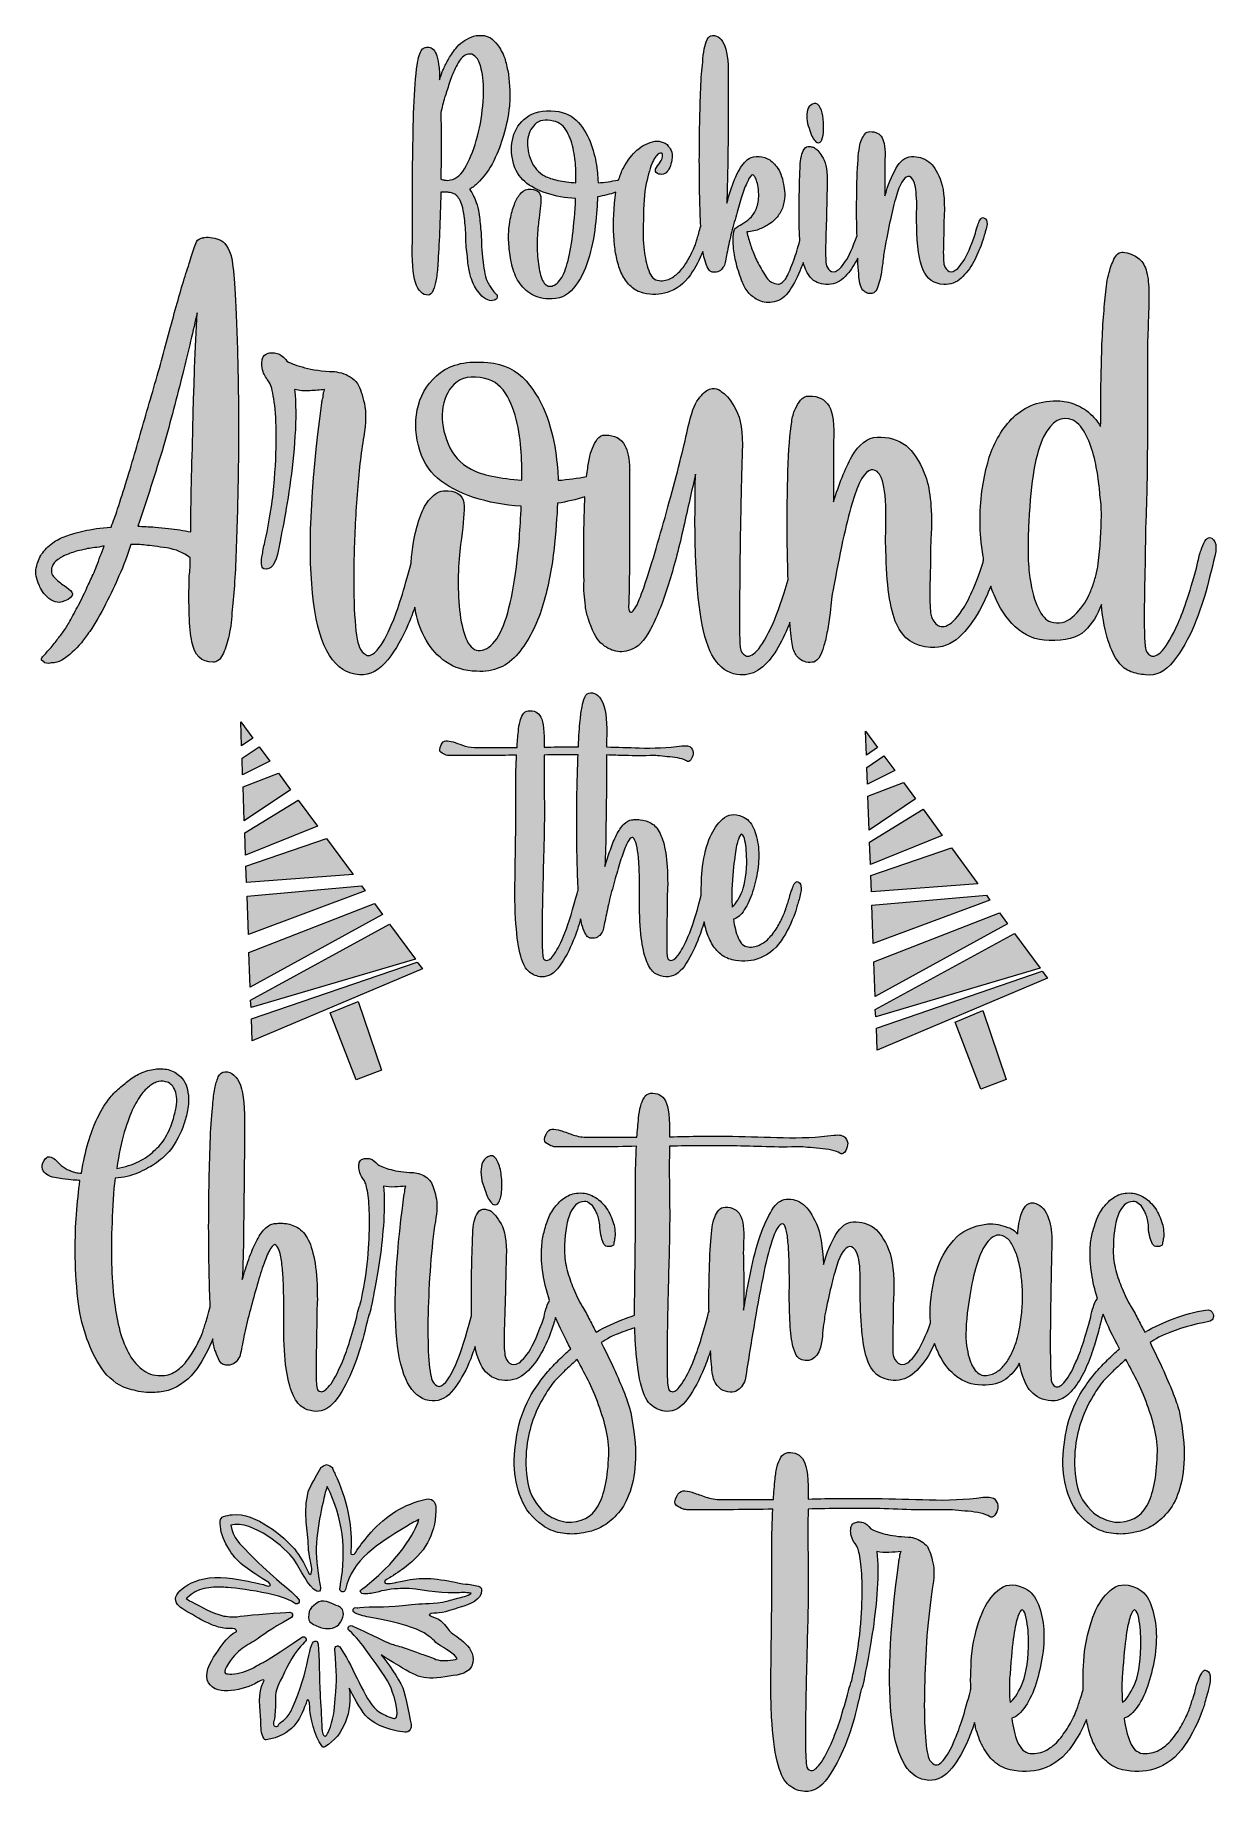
# Model space of a CAD drawing. Header units: inches. Extents: x 2.1 to 12.3, y -16.1 to -0.9.
import ezdxf

# ---------------------------------------------------------------- set-up
doc = ezdxf.new("R2010")
doc.units = ezdxf.units.IN
doc.header["$MEASUREMENT"] = 0
doc.layers.add('Layer 1', color=7, linetype='Continuous')

# ---------------------------------------------------------------- blocks, each defined once
blk = doc.blocks.new('block 2')
at = {"layer": 'Layer 1', "lineweight": 0}
for points, knots in [([(5.489, -3.175), (5.506, -3.175), (5.521, -3.161), (5.533, -3.133), (5.545, -3.105), (5.553, -3.074), (5.558, -3.04), (5.566, -3.001), (5.571, -2.955), (5.573, -2.904), (5.578, -2.826), (5.583, -2.734), (5.588, -2.628), (5.592, -2.522), (5.596, -2.408), (5.599, -2.286), (5.599, -2.286), (5.639, -2.286), (5.639, -2.286), (5.651, -2.286), (5.664, -2.287), (5.679, -2.29), (5.694, -2.292), (5.707, -2.297), (5.719, -2.304), (5.731, -2.312), (5.742, -2.323), (5.752, -2.337), (5.762, -2.35), (5.77, -2.366), (5.778, -2.387), (5.785, -2.407), (5.791, -2.435), (5.796, -2.469), (5.801, -2.496), (5.805, -2.523), (5.807, -2.551), (5.809, -2.579), (5.812, -2.608), (5.814, -2.637), (5.814, -2.664), (5.815, -2.691), (5.816, -2.719), (5.817, -2.748), (5.819, -2.775), (5.822, -2.802), (5.827, -2.829), (5.83, -2.854), (5.831, -2.879), (5.832, -2.903), (5.835, -2.925), (5.84, -2.944), (5.845, -2.966), (5.849, -2.985), (5.853, -3.001), (5.856, -3.017), (5.861, -3.031), (5.866, -3.043), (5.875, -3.068), (5.886, -3.091), (5.898, -3.113), (5.911, -3.132), (5.925, -3.152), (5.941, -3.171), (5.956, -3.191), (5.978, -3.205), (6.005, -3.215), (6.024, -3.225), (6.042, -3.226), (6.059, -3.219), (6.074, -3.216), (6.083, -3.208), (6.085, -3.193), (6.085, -3.181), (6.084, -3.174), (6.081, -3.171), (6.081, -3.171), (6.074, -3.164), (6.074, -3.164), (6.062, -3.152), (6.051, -3.14), (6.043, -3.127), (6.034, -3.115), (6.027, -3.103), (6.019, -3.091), (6.009, -3.079), (6.002, -3.065), (5.997, -3.05), (5.987, -3.029), (5.98, -3.001), (5.975, -2.968), (5.97, -2.935), (5.966, -2.902), (5.961, -2.868), (5.956, -2.829), (5.952, -2.788), (5.95, -2.747), (5.95, -2.723), (5.949, -2.698), (5.948, -2.674), (5.947, -2.649), (5.945, -2.624), (5.942, -2.597), (5.94, -2.57), (5.937, -2.545), (5.935, -2.52), (5.933, -2.496), (5.929, -2.47), (5.924, -2.443), (5.917, -2.409), (5.908, -2.381), (5.898, -2.357), (5.889, -2.334), (5.88, -2.315), (5.873, -2.301), (5.863, -2.284), (5.855, -2.27), (5.847, -2.26), (5.857, -2.256), (5.867, -2.249), (5.877, -2.242), (5.886, -2.235), (5.897, -2.225), (5.909, -2.213), (5.97, -2.157), (6.019, -2.091), (6.056, -2.015), (6.092, -1.94), (6.12, -1.867), (6.14, -1.796), (6.164, -1.715), (6.181, -1.631), (6.191, -1.544), (6.196, -1.485), (6.197, -1.431), (6.193, -1.381), (6.189, -1.331), (6.185, -1.288), (6.18, -1.251), (6.17, -1.207), (6.161, -1.167), (6.151, -1.13), (6.131, -1.082), (6.111, -1.043), (6.089, -1.015), (6.067, -0.987), (6.046, -0.967), (6.027, -0.955), (6.002, -0.94), (5.979, -0.933), (5.957, -0.933), (5.92, -0.93), (5.888, -0.935), (5.86, -0.947), (5.832, -0.96), (5.808, -0.973), (5.789, -0.988), (5.764, -1.005), (5.744, -1.024), (5.727, -1.046), (5.7, -1.08), (5.678, -1.113), (5.661, -1.145), (5.644, -1.177), (5.629, -1.206), (5.617, -1.233), (5.605, -1.262), (5.595, -1.29), (5.588, -1.317), (5.588, -1.29), (5.587, -1.266), (5.586, -1.244), (5.585, -1.222), (5.583, -1.202), (5.58, -1.185), (5.575, -1.144), (5.568, -1.113), (5.558, -1.092), (5.549, -1.071), (5.538, -1.056), (5.525, -1.046), (5.513, -1.036), (5.5, -1.033), (5.485, -1.035), (5.475, -1.035), (5.466, -1.037), (5.456, -1.041), (5.446, -1.044), (5.437, -1.053), (5.428, -1.066), (5.42, -1.08), (5.413, -1.099), (5.407, -1.123), (5.4, -1.147), (5.395, -1.18), (5.39, -1.222), (5.378, -1.331), (5.369, -1.459), (5.364, -1.606), (5.36, -1.752), (5.357, -1.897), (5.355, -2.041), (5.354, -2.185), (5.354, -2.318), (5.354, -2.44), (5.354, -2.562), (5.354, -2.652), (5.354, -2.71), (5.349, -2.876), (5.358, -2.995), (5.381, -3.067), (5.404, -3.139), (5.44, -3.175), (5.489, -3.175)], [0, 0, 0, 0, 1, 1, 1, 2, 2, 2, 3, 3, 3, 4, 4, 4, 5, 5, 5, 6, 6, 6, 7, 7, 7, 8, 8, 8, 9, 9, 9, 10, 10, 10, 11, 11, 11, 12, 12, 12, 13, 13, 13, 14, 14, 14, 15, 15, 15, 16, 16, 16, 17, 17, 17, 18, 18, 18, 19, 19, 19, 20, 20, 20, 21, 21, 21, 22, 22, 22, 23, 23, 23, 24, 24, 24, 25, 25, 25, 26, 26, 26, 27, 27, 27, 28, 28, 28, 29, 29, 29, 30, 30, 30, 31, 31, 31, 32, 32, 32, 33, 33, 33, 34, 34, 34, 35, 35, 35, 36, 36, 36, 37, 37, 37, 38, 38, 38, 39, 39, 39, 40, 40, 40, 41, 41, 41, 42, 42, 42, 43, 43, 43, 44, 44, 44, 45, 45, 45, 46, 46, 46, 47, 47, 47, 48, 48, 48, 49, 49, 49, 50, 50, 50, 51, 51, 51, 52, 52, 52, 53, 53, 53, 54, 54, 54, 55, 55, 55, 56, 56, 56, 57, 57, 57, 58, 58, 58, 59, 59, 59, 60, 60, 60, 61, 61, 61, 62, 62, 62, 63, 63, 63, 64, 64, 64, 65, 65, 65, 66, 66, 66, 67, 67, 67, 68, 68, 68, 69, 69, 69, 70, 70, 70, 71, 71, 71, 71]), ([(5.599, -1.598), (5.608, -1.557), (5.619, -1.514), (5.631, -1.47), (5.644, -1.434), (5.657, -1.393), (5.672, -1.348), (5.686, -1.303), (5.703, -1.26), (5.723, -1.218), (5.733, -1.196), (5.744, -1.175), (5.756, -1.156), (5.768, -1.139), (5.782, -1.124), (5.798, -1.112), (5.814, -1.1), (5.831, -1.094), (5.851, -1.094), (5.87, -1.094), (5.889, -1.105), (5.908, -1.127), (5.926, -1.149), (5.941, -1.188), (5.953, -1.244), (5.968, -1.312), (5.972, -1.398), (5.964, -1.502), (5.957, -1.605), (5.941, -1.706), (5.915, -1.803), (5.889, -1.901), (5.857, -1.986), (5.818, -2.059), (5.779, -2.132), (5.734, -2.173), (5.683, -2.18), (5.675, -2.182), (5.667, -2.184), (5.657, -2.184), (5.65, -2.184), (5.641, -2.183), (5.631, -2.182), (5.622, -2.181), (5.611, -2.178), (5.599, -2.173), (5.603, -1.965), (5.603, -1.774), (5.599, -1.598)], [0, 0, 0, 0, 1, 1, 1, 2, 2, 2, 3, 3, 3, 4, 4, 4, 5, 5, 5, 6, 6, 6, 7, 7, 7, 8, 8, 8, 9, 9, 9, 10, 10, 10, 11, 11, 11, 12, 12, 12, 13, 13, 13, 14, 14, 14, 15, 15, 15, 16, 16, 16, 16])]:
    blk.add_open_spline(points, degree=3, knots=knots, dxfattribs=at)
blk = doc.blocks.new('block 3')
at = {"layer": 'Layer 1', "lineweight": 0}
for points, knots in [([(6.443, -2.542), (6.456, -2.457), (6.462, -2.39), (6.462, -2.341), (6.462, -2.292), (6.434, -2.265), (6.378, -2.26), (6.343, -2.258), (6.315, -2.269), (6.292, -2.293), (6.268, -2.318), (6.251, -2.346), (6.239, -2.378), (6.224, -2.414), (6.212, -2.456), (6.202, -2.502), (6.197, -2.524), (6.192, -2.556), (6.187, -2.597), (6.183, -2.638), (6.182, -2.685), (6.186, -2.736), (6.189, -2.787), (6.197, -2.84), (6.208, -2.895), (6.219, -2.95), (6.237, -3), (6.262, -3.045), (6.288, -3.09), (6.323, -3.128), (6.367, -3.158), (6.411, -3.189), (6.464, -3.205), (6.528, -3.208), (6.618, -3.213), (6.69, -3.182), (6.745, -3.115), (6.8, -3.047), (6.842, -2.966), (6.871, -2.871), (6.901, -2.776), (6.921, -2.678), (6.932, -2.577), (6.943, -2.476), (6.949, -2.392), (6.952, -2.326), (7.006, -2.318), (7.059, -2.304), (7.11, -2.287), (7.105, -2.316), (7.101, -2.348), (7.098, -2.381), (7.086, -2.515), (7.086, -2.636), (7.098, -2.743), (7.103, -2.79), (7.111, -2.835), (7.122, -2.88), (7.133, -2.926), (7.148, -2.967), (7.168, -3.005), (7.187, -3.043), (7.212, -3.075), (7.241, -3.102), (7.27, -3.129), (7.305, -3.147), (7.347, -3.157), (7.422, -3.174), (7.491, -3.172), (7.552, -3.153), (7.635, -3.126), (7.702, -3.075), (7.753, -2.999), (7.797, -2.934), (7.833, -2.867), (7.861, -2.799), (7.866, -2.832), (7.872, -2.859), (7.879, -2.88), (7.888, -2.908), (7.896, -2.93), (7.905, -2.944), (7.913, -2.959), (7.922, -2.968), (7.93, -2.972), (7.939, -2.976), (7.945, -2.977), (7.95, -2.977), (7.97, -2.98), (7.987, -2.977), (8.002, -2.968), (8.016, -2.96), (8.027, -2.949), (8.034, -2.937), (8.044, -2.925), (8.05, -2.91), (8.053, -2.893), (8.06, -2.857), (8.069, -2.812), (8.08, -2.758), (8.091, -2.704), (8.104, -2.648), (8.12, -2.59), (8.136, -2.531), (8.152, -2.474), (8.168, -2.418), (8.184, -2.362), (8.2, -2.312), (8.215, -2.268), (8.231, -2.224), (8.247, -2.19), (8.261, -2.165), (8.276, -2.141), (8.288, -2.132), (8.298, -2.14), (8.303, -2.145), (8.309, -2.153), (8.316, -2.165), (8.321, -2.178), (8.326, -2.193), (8.331, -2.211), (8.336, -2.229), (8.339, -2.254), (8.342, -2.286), (8.344, -2.337), (8.339, -2.38), (8.327, -2.414), (8.315, -2.448), (8.299, -2.476), (8.279, -2.498), (8.26, -2.52), (8.239, -2.538), (8.215, -2.551), (8.192, -2.565), (8.171, -2.577), (8.151, -2.59), (8.137, -2.597), (8.128, -2.616), (8.124, -2.646), (8.12, -2.677), (8.12, -2.714), (8.124, -2.758), (8.128, -2.802), (8.136, -2.851), (8.15, -2.904), (8.163, -2.958), (8.181, -3.012), (8.203, -3.065), (8.215, -3.102), (8.234, -3.133), (8.261, -3.16), (8.283, -3.185), (8.312, -3.205), (8.347, -3.222), (8.382, -3.239), (8.426, -3.243), (8.477, -3.233), (8.528, -3.224), (8.573, -3.19), (8.61, -3.133), (8.648, -3.076), (8.681, -3.013), (8.707, -2.944), (8.714, -2.927), (8.721, -2.909), (8.727, -2.892), (8.742, -2.949), (8.763, -2.993), (8.79, -3.023), (8.823, -3.061), (8.867, -3.081), (8.923, -3.083), (8.982, -3.086), (9.032, -3.068), (9.073, -3.029), (9.115, -2.99), (9.15, -2.943), (9.179, -2.89), (9.186, -2.878), (9.191, -2.866), (9.197, -2.855), (9.197, -2.857), (9.197, -2.859), (9.197, -2.86), (9.202, -2.965), (9.208, -3.036), (9.216, -3.072), (9.221, -3.099), (9.229, -3.119), (9.241, -3.131), (9.253, -3.143), (9.266, -3.152), (9.278, -3.157), (9.29, -3.161), (9.303, -3.163), (9.318, -3.16), (9.345, -3.16), (9.366, -3.131), (9.38, -3.072), (9.388, -3.05), (9.394, -3.025), (9.399, -2.996), (9.403, -2.966), (9.408, -2.935), (9.413, -2.901), (9.416, -2.876), (9.418, -2.853), (9.421, -2.831), (9.423, -2.809), (9.425, -2.794), (9.428, -2.787), (9.462, -2.592), (9.496, -2.438), (9.528, -2.326), (9.561, -2.214), (9.595, -2.156), (9.629, -2.151), (9.651, -2.148), (9.669, -2.163), (9.682, -2.195), (9.695, -2.226), (9.703, -2.285), (9.706, -2.37), (9.706, -2.37), (9.706, -2.436), (9.706, -2.436), (9.706, -2.456), (9.705, -2.477), (9.704, -2.5), (9.703, -2.523), (9.703, -2.547), (9.706, -2.571), (9.708, -2.752), (9.727, -2.881), (9.762, -2.959), (9.796, -3.037), (9.856, -3.079), (9.94, -3.083), (9.998, -3.086), (10.048, -3.068), (10.09, -3.029), (10.131, -2.99), (10.167, -2.943), (10.196, -2.89), (10.225, -2.836), (10.248, -2.784), (10.265, -2.734), (10.282, -2.684), (10.293, -2.649), (10.298, -2.63), (10.325, -2.554), (10.318, -2.513), (10.276, -2.506), (10.269, -2.506), (10.261, -2.512), (10.253, -2.526), (10.244, -2.539), (10.237, -2.554), (10.233, -2.571), (10.225, -2.591), (10.219, -2.614), (10.214, -2.641), (10.175, -2.755), (10.139, -2.837), (10.106, -2.886), (10.073, -2.935), (10.045, -2.963), (10.02, -2.97), (9.996, -2.977), (9.976, -2.971), (9.962, -2.952), (9.947, -2.932), (9.94, -2.913), (9.94, -2.893), (9.937, -2.879), (9.936, -2.848), (9.936, -2.802), (9.936, -2.755), (9.937, -2.701), (9.94, -2.637), (9.94, -2.618), (9.94, -2.595), (9.94, -2.568), (9.94, -2.541), (9.941, -2.513), (9.944, -2.484), (9.948, -2.345), (9.937, -2.24), (9.909, -2.171), (9.88, -2.101), (9.848, -2.052), (9.811, -2.023), (9.767, -1.991), (9.716, -1.976), (9.66, -1.979), (9.608, -1.981), (9.564, -2.015), (9.527, -2.081), (9.49, -2.147), (9.458, -2.226), (9.432, -2.319), (9.432, -2.319), (9.432, -2.004), (9.432, -2.004), (9.436, -1.914), (9.428, -1.851), (9.408, -1.816), (9.387, -1.781), (9.352, -1.763), (9.303, -1.763), (9.284, -1.763), (9.269, -1.77), (9.258, -1.785), (9.247, -1.8), (9.238, -1.816), (9.23, -1.833), (9.221, -1.852), (9.214, -1.874), (9.212, -1.898), (9.202, -1.957), (9.196, -2.044), (9.192, -2.16), (9.188, -2.276), (9.187, -2.395), (9.188, -2.518), (9.189, -2.567), (9.19, -2.615), (9.191, -2.66), (9.154, -2.765), (9.121, -2.84), (9.09, -2.886), (9.057, -2.935), (9.028, -2.963), (9.004, -2.97), (8.979, -2.977), (8.96, -2.971), (8.945, -2.952), (8.93, -2.932), (8.923, -2.913), (8.923, -2.893), (8.921, -2.879), (8.92, -2.848), (8.92, -2.8), (8.92, -2.752), (8.921, -2.696), (8.923, -2.632), (8.926, -2.567), (8.927, -2.499), (8.929, -2.427), (8.93, -2.355), (8.932, -2.286), (8.934, -2.22), (8.937, -2.113), (8.924, -2.037), (8.898, -1.992), (8.871, -1.947), (8.848, -1.918), (8.828, -1.906), (8.823, -1.901), (8.819, -1.898), (8.815, -1.898), (8.812, -1.898), (8.807, -1.897), (8.802, -1.895), (8.798, -1.895), (8.793, -1.894), (8.788, -1.891), (8.763, -1.889), (8.746, -1.897), (8.735, -1.915), (8.724, -1.933), (8.716, -1.953), (8.711, -1.975), (8.704, -2.002), (8.7, -2.031), (8.7, -2.063), (8.693, -2.251), (8.69, -2.409), (8.691, -2.537), (8.692, -2.598), (8.694, -2.653), (8.698, -2.704), (8.68, -2.769), (8.662, -2.826), (8.645, -2.873), (8.623, -2.935), (8.603, -2.985), (8.583, -3.021), (8.578, -3.031), (8.571, -3.041), (8.561, -3.05), (8.554, -3.058), (8.546, -3.065), (8.537, -3.071), (8.529, -3.077), (8.52, -3.08), (8.51, -3.08), (8.493, -3.08), (8.474, -3.074), (8.453, -3.063), (8.432, -3.052), (8.409, -3.024), (8.382, -2.977), (8.355, -2.936), (8.333, -2.895), (8.316, -2.855), (8.299, -2.815), (8.284, -2.777), (8.272, -2.743), (8.26, -2.704), (8.249, -2.666), (8.239, -2.63), (8.283, -2.625), (8.321, -2.617), (8.353, -2.604), (8.384, -2.592), (8.412, -2.577), (8.437, -2.56), (8.471, -2.536), (8.498, -2.509), (8.517, -2.48), (8.537, -2.451), (8.55, -2.42), (8.557, -2.388), (8.565, -2.357), (8.568, -2.326), (8.567, -2.297), (8.565, -2.268), (8.562, -2.241), (8.557, -2.217), (8.545, -2.151), (8.526, -2.101), (8.499, -2.067), (8.472, -2.033), (8.445, -2.009), (8.418, -1.997), (8.387, -1.982), (8.354, -1.976), (8.32, -1.979), (8.288, -1.981), (8.264, -1.99), (8.247, -2.004), (8.237, -2.012), (8.228, -2.02), (8.221, -2.03), (8.189, -2.064), (8.161, -2.113), (8.135, -2.176), (8.109, -2.24), (8.087, -2.308), (8.067, -2.381), (8.07, -2.279), (8.072, -2.174), (8.075, -2.067), (8.077, -1.959), (8.078, -1.857), (8.078, -1.759), (8.078, -1.662), (8.078, -1.575), (8.078, -1.5), (8.078, -1.424), (8.078, -1.367), (8.078, -1.328), (8.083, -1.189), (8.074, -1.088), (8.051, -1.026), (8.028, -0.964), (7.992, -0.933), (7.943, -0.933), (7.923, -0.933), (7.908, -0.945), (7.897, -0.969), (7.886, -0.994), (7.878, -1.021), (7.873, -1.05), (7.866, -1.084), (7.861, -1.122), (7.859, -1.163), (7.852, -1.224), (7.846, -1.301), (7.842, -1.394), (7.839, -1.486), (7.836, -1.585), (7.833, -1.69), (7.831, -1.795), (7.83, -1.903), (7.83, -2.014), (7.83, -2.125), (7.831, -2.229), (7.833, -2.328), (7.836, -2.421), (7.838, -2.505), (7.842, -2.579), (7.836, -2.597), (7.83, -2.617), (7.826, -2.641), (7.821, -2.658), (7.816, -2.674), (7.811, -2.688), (7.806, -2.701), (7.802, -2.713), (7.799, -2.727), (7.795, -2.74), (7.791, -2.753), (7.786, -2.765), (7.771, -2.797), (7.755, -2.83), (7.736, -2.864), (7.718, -2.898), (7.696, -2.93), (7.671, -2.959), (7.645, -2.988), (7.617, -3.012), (7.586, -3.029), (7.556, -3.046), (7.521, -3.053), (7.482, -3.05), (7.441, -3.046), (7.411, -3.016), (7.393, -2.963), (7.374, -2.909), (7.361, -2.851), (7.354, -2.787), (7.344, -2.712), (7.342, -2.626), (7.347, -2.531), (7.347, -2.399), (7.355, -2.293), (7.372, -2.211), (7.389, -2.129), (7.408, -2.068), (7.427, -2.026), (7.447, -1.985), (7.465, -1.961), (7.482, -1.953), (7.499, -1.946), (7.509, -1.948), (7.511, -1.961), (7.514, -1.985), (7.507, -2.008), (7.491, -2.028), (7.475, -2.049), (7.463, -2.069), (7.453, -2.089), (7.448, -2.103), (7.453, -2.115), (7.468, -2.125), (7.475, -2.13), (7.483, -2.132), (7.493, -2.132), (7.513, -2.135), (7.529, -2.13), (7.543, -2.118), (7.556, -2.106), (7.566, -2.091), (7.574, -2.074), (7.583, -2.054), (7.589, -2.033), (7.592, -2.008), (7.597, -1.972), (7.595, -1.944), (7.586, -1.926), (7.578, -1.908), (7.566, -1.891), (7.552, -1.876), (7.539, -1.867), (7.528, -1.86), (7.517, -1.856), (7.506, -1.853), (7.494, -1.85), (7.482, -1.847), (7.47, -1.845), (7.458, -1.845), (7.446, -1.847), (7.389, -1.857), (7.338, -1.883), (7.292, -1.924), (7.251, -1.958), (7.211, -2.011), (7.173, -2.081), (7.158, -2.109), (7.145, -2.142), (7.134, -2.18), (7.131, -2.18), (7.129, -2.181), (7.126, -2.182), (7.071, -2.193), (7.014, -2.201), (6.956, -2.206), (6.956, -2.184), (6.952, -2.14), (6.945, -2.076), (6.937, -2.011), (6.921, -1.944), (6.897, -1.875), (6.873, -1.805), (6.836, -1.742), (6.787, -1.684), (6.738, -1.627), (6.671, -1.595), (6.586, -1.587), (6.479, -1.578), (6.396, -1.595), (6.337, -1.641), (6.279, -1.686), (6.24, -1.742), (6.222, -1.811), (6.204, -1.879), (6.204, -1.95), (6.222, -2.023), (6.24, -2.096), (6.274, -2.153), (6.323, -2.195), (6.372, -2.236), (6.434, -2.27), (6.511, -2.295), (6.588, -2.321), (6.671, -2.336), (6.762, -2.341), (6.757, -2.458), (6.748, -2.564), (6.736, -2.659), (6.724, -2.754), (6.709, -2.835), (6.69, -2.901), (6.672, -2.966), (6.649, -3.016), (6.623, -3.05), (6.596, -3.085), (6.567, -3.101), (6.535, -3.098), (6.508, -3.096), (6.487, -3.074), (6.471, -3.034), (6.455, -2.994), (6.444, -2.944), (6.438, -2.886), (6.432, -2.827), (6.429, -2.767), (6.431, -2.705), (6.432, -2.643), (6.436, -2.588), (6.443, -2.542)], [0, 0, 0, 0, 1, 1, 1, 2, 2, 2, 3, 3, 3, 4, 4, 4, 5, 5, 5, 6, 6, 6, 7, 7, 7, 8, 8, 8, 9, 9, 9, 10, 10, 10, 11, 11, 11, 12, 12, 12, 13, 13, 13, 14, 14, 14, 15, 15, 15, 16, 16, 16, 17, 17, 17, 18, 18, 18, 19, 19, 19, 20, 20, 20, 21, 21, 21, 22, 22, 22, 23, 23, 23, 24, 24, 24, 25, 25, 25, 26, 26, 26, 27, 27, 27, 28, 28, 28, 29, 29, 29, 30, 30, 30, 31, 31, 31, 32, 32, 32, 33, 33, 33, 34, 34, 34, 35, 35, 35, 36, 36, 36, 37, 37, 37, 38, 38, 38, 39, 39, 39, 40, 40, 40, 41, 41, 41, 42, 42, 42, 43, 43, 43, 44, 44, 44, 45, 45, 45, 46, 46, 46, 47, 47, 47, 48, 48, 48, 49, 49, 49, 50, 50, 50, 51, 51, 51, 52, 52, 52, 53, 53, 53, 54, 54, 54, 55, 55, 55, 56, 56, 56, 57, 57, 57, 58, 58, 58, 59, 59, 59, 60, 60, 60, 61, 61, 61, 62, 62, 62, 63, 63, 63, 64, 64, 64, 65, 65, 65, 66, 66, 66, 67, 67, 67, 68, 68, 68, 69, 69, 69, 70, 70, 70, 71, 71, 71, 72, 72, 72, 73, 73, 73, 74, 74, 74, 75, 75, 75, 76, 76, 76, 77, 77, 77, 78, 78, 78, 79, 79, 79, 80, 80, 80, 81, 81, 81, 82, 82, 82, 83, 83, 83, 84, 84, 84, 85, 85, 85, 86, 86, 86, 87, 87, 87, 88, 88, 88, 89, 89, 89, 90, 90, 90, 91, 91, 91, 92, 92, 92, 93, 93, 93, 94, 94, 94, 95, 95, 95, 96, 96, 96, 97, 97, 97, 98, 98, 98, 99, 99, 99, 100, 100, 100, 101, 101, 101, 102, 102, 102, 103, 103, 103, 104, 104, 104, 105, 105, 105, 106, 106, 106, 107, 107, 107, 108, 108, 108, 109, 109, 109, 110, 110, 110, 111, 111, 111, 112, 112, 112, 113, 113, 113, 114, 114, 114, 115, 115, 115, 116, 116, 116, 117, 117, 117, 118, 118, 118, 119, 119, 119, 120, 120, 120, 121, 121, 121, 122, 122, 122, 123, 123, 123, 124, 124, 124, 125, 125, 125, 126, 126, 126, 127, 127, 127, 128, 128, 128, 129, 129, 129, 130, 130, 130, 131, 131, 131, 132, 132, 132, 133, 133, 133, 134, 134, 134, 135, 135, 135, 136, 136, 136, 137, 137, 137, 138, 138, 138, 139, 139, 139, 140, 140, 140, 141, 141, 141, 142, 142, 142, 143, 143, 143, 144, 144, 144, 145, 145, 145, 146, 146, 146, 147, 147, 147, 148, 148, 148, 149, 149, 149, 150, 150, 150, 151, 151, 151, 152, 152, 152, 153, 153, 153, 154, 154, 154, 155, 155, 155, 156, 156, 156, 157, 157, 157, 158, 158, 158, 159, 159, 159, 160, 160, 160, 161, 161, 161, 162, 162, 162, 163, 163, 163, 164, 164, 164, 165, 165, 165, 166, 166, 166, 167, 167, 167, 168, 168, 168, 169, 169, 169, 170, 170, 170, 171, 171, 171, 172, 172, 172, 173, 173, 173, 174, 174, 174, 175, 175, 175, 176, 176, 176, 177, 177, 177, 178, 178, 178, 179, 179, 179, 180, 180, 180, 181, 181, 181, 182, 182, 182, 183, 183, 183, 184, 184, 184, 185, 185, 185, 186, 186, 186, 187, 187, 187, 188, 188, 188, 189, 189, 189, 190, 190, 190, 191, 191, 191, 192, 192, 192, 193, 193, 193, 194, 194, 194, 195, 195, 195, 196, 196, 196, 197, 197, 197, 198, 198, 198, 199, 199, 199, 200, 200, 200, 201, 201, 201, 202, 202, 202, 203, 203, 203, 204, 204, 204, 205, 205, 205, 206, 206, 206, 207, 207, 207, 208, 208, 208, 209, 209, 209, 210, 210, 210, 211, 211, 211, 212, 212, 212, 213, 213, 213, 214, 214, 214, 214]), ([(6.61, -2.184), (6.562, -2.174), (6.525, -2.162), (6.498, -2.147), (6.442, -2.118), (6.402, -2.073), (6.378, -2.014), (6.353, -1.954), (6.343, -1.896), (6.348, -1.84), (6.353, -1.784), (6.374, -1.737), (6.411, -1.701), (6.447, -1.664), (6.501, -1.655), (6.571, -1.672), (6.623, -1.684), (6.662, -1.715), (6.689, -1.765), (6.715, -1.815), (6.734, -1.87), (6.745, -1.929), (6.756, -1.989), (6.762, -2.046), (6.764, -2.1), (6.765, -2.153), (6.765, -2.189), (6.765, -2.206), (6.709, -2.201), (6.657, -2.193), (6.61, -2.184)], [0, 0, 0, 0, 1, 1, 1, 2, 2, 2, 3, 3, 3, 4, 4, 4, 5, 5, 5, 6, 6, 6, 7, 7, 7, 8, 8, 8, 9, 9, 9, 10, 10, 10, 10])]:
    blk.add_open_spline(points, degree=3, knots=knots, dxfattribs=at)
blk = doc.blocks.new('block 4')
at = {"layer": 'Layer 1', "lineweight": 0}
for points, knots in [([(2.598, -5.586), (2.578, -5.631), (2.56, -5.669), (2.544, -5.701), (2.516, -5.765), (2.489, -5.821), (2.462, -5.869), (2.436, -5.917), (2.411, -5.964), (2.387, -6.008), (2.371, -6.036), (2.353, -6.064), (2.333, -6.092), (2.313, -6.116), (2.292, -6.143), (2.27, -6.173), (2.248, -6.203), (2.223, -6.232), (2.195, -6.26), (2.187, -6.272), (2.179, -6.281), (2.171, -6.287), (2.163, -6.293), (2.156, -6.303), (2.153, -6.315), (2.153, -6.315), (2.153, -6.327), (2.153, -6.327), (2.161, -6.335), (2.167, -6.339), (2.171, -6.339), (2.183, -6.355), (2.205, -6.359), (2.237, -6.351), (2.269, -6.351), (2.299, -6.343), (2.327, -6.327), (2.391, -6.287), (2.447, -6.236), (2.496, -6.176), (2.52, -6.144), (2.544, -6.112), (2.568, -6.08), (2.616, -6.008), (2.662, -5.928), (2.706, -5.842), (2.75, -5.756), (2.788, -5.675), (2.821, -5.598), (2.861, -5.51), (2.895, -5.42), (2.923, -5.328), (2.943, -5.328), (2.964, -5.328), (2.986, -5.328), (3.008, -5.328), (3.029, -5.33), (3.049, -5.334), (3.093, -5.338), (3.155, -5.346), (3.233, -5.358), (3.311, -5.37), (3.378, -5.398), (3.434, -5.442), (3.434, -5.474), (3.434, -5.503), (3.434, -5.529), (3.434, -5.555), (3.432, -5.578), (3.428, -5.598), (3.42, -5.859), (3.427, -6.049), (3.45, -6.167), (3.472, -6.285), (3.533, -6.345), (3.633, -6.345), (3.665, -6.345), (3.692, -6.324), (3.714, -6.281), (3.736, -6.239), (3.753, -6.19), (3.765, -6.134), (3.781, -6.07), (3.792, -5.998), (3.796, -5.917), (3.812, -5.781), (3.824, -5.603), (3.832, -5.385), (3.84, -5.166), (3.846, -4.935), (3.85, -4.693), (3.854, -4.45), (3.854, -4.208), (3.85, -3.967), (3.846, -3.727), (3.84, -3.514), (3.832, -3.329), (3.828, -3.241), (3.824, -3.167), (3.82, -3.107), (3.816, -3.047), (3.812, -2.998), (3.808, -2.962), (3.804, -2.918), (3.8, -2.884), (3.796, -2.86), (3.772, -2.768), (3.734, -2.712), (3.684, -2.694), (3.634, -2.676), (3.587, -2.671), (3.543, -2.679), (3.543, -2.679), (3.549, -2.679), (3.549, -2.679), (3.521, -2.683), (3.501, -2.695), (3.489, -2.716), (3.473, -2.752), (3.458, -2.795), (3.443, -2.845), (3.429, -2.895), (3.412, -2.95), (3.392, -3.01), (3.352, -3.139), (3.31, -3.286), (3.266, -3.453), (3.222, -3.619), (3.174, -3.793), (3.122, -3.973), (3.069, -4.154), (3.017, -4.334), (2.965, -4.515), (2.913, -4.696), (2.861, -4.864), (2.809, -5.021), (2.8, -5.049), (2.791, -5.076), (2.781, -5.102), (2.771, -5.128), (2.762, -5.153), (2.754, -5.177), (2.662, -5.185), (2.584, -5.196), (2.52, -5.21), (2.455, -5.224), (2.403, -5.239), (2.363, -5.255), (2.319, -5.271), (2.281, -5.291), (2.249, -5.315), (2.209, -5.344), (2.177, -5.376), (2.153, -5.412), (2.132, -5.444), (2.117, -5.483), (2.107, -5.529), (2.097, -5.575), (2.106, -5.626), (2.134, -5.683), (2.138, -5.695), (2.147, -5.712), (2.162, -5.734), (2.176, -5.756), (2.194, -5.776), (2.216, -5.794), (2.238, -5.812), (2.262, -5.823), (2.288, -5.827), (2.314, -5.831), (2.345, -5.823), (2.381, -5.803), (2.417, -5.779), (2.428, -5.758), (2.414, -5.74), (2.4, -5.722), (2.378, -5.703), (2.348, -5.683), (2.318, -5.663), (2.29, -5.64), (2.264, -5.613), (2.238, -5.587), (2.231, -5.556), (2.243, -5.52), (2.251, -5.496), (2.268, -5.475), (2.294, -5.457), (2.32, -5.439), (2.349, -5.424), (2.381, -5.412), (2.417, -5.396), (2.455, -5.384), (2.496, -5.376), (2.512, -5.372), (2.53, -5.368), (2.55, -5.364), (2.57, -5.36), (2.591, -5.357), (2.613, -5.355), (2.635, -5.353), (2.662, -5.348), (2.694, -5.34), (2.682, -5.376), (2.67, -5.406), (2.658, -5.43), (2.638, -5.49), (2.618, -5.542), (2.598, -5.586)], [0, 0, 0, 0, 1, 1, 1, 2, 2, 2, 3, 3, 3, 4, 4, 4, 5, 5, 5, 6, 6, 6, 7, 7, 7, 8, 8, 8, 9, 9, 9, 10, 10, 10, 11, 11, 11, 12, 12, 12, 13, 13, 13, 14, 14, 14, 15, 15, 15, 16, 16, 16, 17, 17, 17, 18, 18, 18, 19, 19, 19, 20, 20, 20, 21, 21, 21, 22, 22, 22, 23, 23, 23, 24, 24, 24, 25, 25, 25, 26, 26, 26, 27, 27, 27, 28, 28, 28, 29, 29, 29, 30, 30, 30, 31, 31, 31, 32, 32, 32, 33, 33, 33, 34, 34, 34, 35, 35, 35, 36, 36, 36, 37, 37, 37, 38, 38, 38, 39, 39, 39, 40, 40, 40, 41, 41, 41, 42, 42, 42, 43, 43, 43, 44, 44, 44, 45, 45, 45, 46, 46, 46, 47, 47, 47, 48, 48, 48, 49, 49, 49, 50, 50, 50, 51, 51, 51, 52, 52, 52, 53, 53, 53, 54, 54, 54, 55, 55, 55, 56, 56, 56, 57, 57, 57, 58, 58, 58, 59, 59, 59, 60, 60, 60, 61, 61, 61, 62, 62, 62, 63, 63, 63, 64, 64, 64, 65, 65, 65, 66, 66, 66, 67, 67, 67, 68, 68, 68, 69, 69, 69, 69]), ([(3.097, -4.828), (3.134, -4.712), (3.17, -4.595), (3.206, -4.479), (3.266, -4.262), (3.321, -4.054), (3.371, -3.853), (3.421, -3.652), (3.462, -3.478), (3.495, -3.329), (3.487, -3.478), (3.48, -3.636), (3.474, -3.805), (3.468, -3.973), (3.462, -4.142), (3.459, -4.31), (3.455, -4.479), (3.45, -4.641), (3.447, -4.798), (3.442, -4.954), (3.44, -5.095), (3.44, -5.219), (3.38, -5.207), (3.316, -5.197), (3.248, -5.189), (3.208, -5.185), (3.17, -5.181), (3.134, -5.177), (3.105, -5.177), (3.079, -5.176), (3.055, -5.174), (3.031, -5.172), (3.007, -5.171), (2.983, -5.171), (3.023, -5.059), (3.061, -4.944), (3.097, -4.828)], [0, 0, 0, 0, 1, 1, 1, 2, 2, 2, 3, 3, 3, 4, 4, 4, 5, 5, 5, 6, 6, 6, 7, 7, 7, 8, 8, 8, 9, 9, 9, 10, 10, 10, 11, 11, 11, 12, 12, 12, 12])]:
    blk.add_open_spline(points, degree=3, knots=knots, dxfattribs=at)
blk = doc.blocks.new('block 5')
at = {"layer": 'Layer 1', "lineweight": 0}
for points, knots in [([(12.233, -5.267), (12.221, -5.267), (12.208, -5.278), (12.194, -5.3), (12.18, -5.323), (12.169, -5.348), (12.161, -5.376), (12.149, -5.408), (12.139, -5.446), (12.131, -5.49), (12.071, -5.719), (12.015, -5.891), (11.962, -6.008), (11.91, -6.124), (11.864, -6.203), (11.824, -6.245), (11.784, -6.287), (11.751, -6.302), (11.725, -6.287), (11.699, -6.273), (11.684, -6.25), (11.68, -6.218), (11.676, -6.194), (11.673, -6.145), (11.671, -6.071), (11.668, -5.997), (11.668, -5.911), (11.671, -5.815), (11.673, -5.719), (11.674, -5.616), (11.677, -5.508), (11.679, -5.4), (11.68, -5.3), (11.68, -5.207), (11.688, -5.047), (11.693, -4.876), (11.695, -4.696), (11.697, -4.515), (11.698, -4.344), (11.698, -4.181), (11.698, -4.019), (11.698, -3.872), (11.698, -3.742), (11.698, -3.611), (11.7, -3.512), (11.704, -3.444), (11.708, -3.331), (11.71, -3.237), (11.71, -3.161), (11.71, -3.085), (11.704, -3.022), (11.691, -2.974), (11.679, -2.926), (11.658, -2.889), (11.627, -2.863), (11.597, -2.837), (11.555, -2.818), (11.502, -2.806), (11.465, -2.798), (11.436, -2.813), (11.416, -2.851), (11.396, -2.889), (11.379, -2.932), (11.367, -2.98), (11.351, -3.037), (11.341, -3.101), (11.337, -3.173), (11.32, -3.305), (11.309, -3.473), (11.303, -3.675), (11.297, -3.878), (11.294, -4.09), (11.294, -4.31), (11.258, -4.25), (11.217, -4.204), (11.171, -4.172), (11.125, -4.14), (11.08, -4.118), (11.036, -4.106), (10.987, -4.09), (10.937, -4.084), (10.885, -4.088), (10.801, -4.092), (10.728, -4.11), (10.665, -4.142), (10.603, -4.174), (10.55, -4.215), (10.506, -4.265), (10.462, -4.315), (10.424, -4.372), (10.392, -4.434), (10.359, -4.496), (10.335, -4.559), (10.319, -4.623), (10.275, -4.776), (10.253, -4.948), (10.253, -5.141), (10.253, -5.221), (10.262, -5.319), (10.28, -5.433), (10.281, -5.441), (10.283, -5.448), (10.284, -5.456), (10.282, -5.467), (10.279, -5.478), (10.277, -5.49), (10.213, -5.679), (10.154, -5.813), (10.1, -5.893), (10.046, -5.974), (9.998, -6.02), (9.958, -6.032), (9.918, -6.044), (9.886, -6.034), (9.862, -6.002), (9.838, -5.97), (9.826, -5.937), (9.826, -5.905), (9.822, -5.881), (9.82, -5.831), (9.82, -5.755), (9.82, -5.679), (9.822, -5.588), (9.826, -5.484), (9.826, -5.452), (9.826, -5.414), (9.826, -5.37), (9.826, -5.326), (9.828, -5.279), (9.832, -5.231), (9.84, -5.003), (9.821, -4.831), (9.774, -4.717), (9.728, -4.602), (9.674, -4.521), (9.614, -4.473), (9.541, -4.421), (9.458, -4.397), (9.365, -4.401), (9.28, -4.405), (9.208, -4.461), (9.147, -4.569), (9.086, -4.678), (9.034, -4.808), (8.989, -4.96), (8.989, -4.96), (8.989, -4.443), (8.989, -4.443), (8.997, -4.294), (8.984, -4.191), (8.95, -4.133), (8.916, -4.075), (8.859, -4.046), (8.779, -4.046), (8.747, -4.046), (8.722, -4.058), (8.704, -4.082), (8.685, -4.106), (8.67, -4.132), (8.658, -4.16), (8.642, -4.192), (8.632, -4.228), (8.628, -4.268), (8.612, -4.365), (8.601, -4.508), (8.595, -4.699), (8.589, -4.889), (8.587, -5.086), (8.589, -5.288), (8.59, -5.408), (8.593, -5.522), (8.596, -5.63), (8.55, -5.791), (8.507, -5.916), (8.466, -6.008), (8.414, -6.124), (8.367, -6.203), (8.327, -6.245), (8.287, -6.287), (8.254, -6.302), (8.228, -6.287), (8.202, -6.273), (8.187, -6.25), (8.183, -6.218), (8.179, -6.194), (8.177, -6.112), (8.177, -5.972), (8.177, -5.831), (8.178, -5.673), (8.18, -5.496), (8.182, -5.32), (8.185, -5.141), (8.189, -4.96), (8.193, -4.78), (8.197, -4.635), (8.201, -4.527), (8.205, -4.359), (8.187, -4.237), (8.146, -4.163), (8.106, -4.089), (8.068, -4.04), (8.031, -4.015), (8.027, -4.012), (8.015, -4.003), (7.995, -3.991), (7.975, -3.979), (7.95, -3.978), (7.919, -3.988), (7.889, -3.998), (7.857, -4.027), (7.822, -4.073), (7.788, -4.119), (7.759, -4.198), (7.735, -4.31), (7.719, -4.383), (7.697, -4.472), (7.671, -4.578), (7.645, -4.685), (7.616, -4.797), (7.583, -4.915), (7.551, -5.034), (7.518, -5.153), (7.483, -5.273), (7.449, -5.394), (7.417, -5.501), (7.386, -5.595), (7.356, -5.69), (7.328, -5.767), (7.302, -5.827), (7.275, -5.887), (7.254, -5.915), (7.238, -5.911), (7.226, -5.911), (7.22, -5.897), (7.22, -5.869), (7.224, -5.757), (7.226, -5.643), (7.226, -5.529), (7.226, -5.415), (7.226, -5.309), (7.226, -5.21), (7.226, -5.112), (7.226, -5.025), (7.226, -4.948), (7.226, -4.872), (7.226, -4.816), (7.226, -4.78), (7.228, -4.749), (7.228, -4.72), (7.228, -4.693), (7.229, -4.687), (7.229, -4.682), (7.228, -4.677), (7.226, -4.586), (7.213, -4.518), (7.188, -4.473), (7.154, -4.413), (7.098, -4.383), (7.019, -4.383), (6.987, -4.383), (6.964, -4.395), (6.948, -4.419), (6.932, -4.443), (6.918, -4.469), (6.907, -4.497), (6.891, -4.533), (6.881, -4.571), (6.877, -4.611), (6.869, -4.648), (6.863, -4.691), (6.857, -4.741), (6.778, -4.756), (6.696, -4.767), (6.612, -4.774), (6.612, -4.738), (6.606, -4.667), (6.594, -4.56), (6.582, -4.454), (6.556, -4.344), (6.516, -4.229), (6.476, -4.115), (6.416, -4.011), (6.335, -3.916), (6.255, -3.822), (6.145, -3.769), (6.004, -3.757), (5.828, -3.741), (5.691, -3.77), (5.595, -3.844), (5.499, -3.918), (5.436, -4.012), (5.405, -4.124), (5.375, -4.236), (5.375, -4.353), (5.405, -4.473), (5.436, -4.593), (5.491, -4.688), (5.571, -4.756), (5.651, -4.824), (5.755, -4.879), (5.881, -4.921), (6.007, -4.963), (6.145, -4.989), (6.293, -4.997), (6.285, -5.189), (6.271, -5.364), (6.251, -5.52), (6.231, -5.677), (6.206, -5.809), (6.176, -5.917), (6.146, -6.026), (6.109, -6.108), (6.065, -6.164), (6.02, -6.22), (5.972, -6.246), (5.92, -6.242), (5.876, -6.238), (5.841, -6.203), (5.815, -6.137), (5.789, -6.071), (5.771, -5.99), (5.761, -5.893), (5.751, -5.797), (5.746, -5.698), (5.749, -5.595), (5.751, -5.493), (5.758, -5.404), (5.77, -5.328), (5.79, -5.187), (5.8, -5.077), (5.8, -4.997), (5.8, -4.916), (5.754, -4.872), (5.661, -4.864), (5.605, -4.86), (5.558, -4.878), (5.52, -4.918), (5.482, -4.958), (5.453, -5.005), (5.433, -5.057), (5.408, -5.117), (5.388, -5.185), (5.372, -5.261), (5.364, -5.297), (5.356, -5.35), (5.348, -5.418), (5.346, -5.44), (5.344, -5.464), (5.343, -5.488), (5.343, -5.489), (5.343, -5.489), (5.342, -5.49), (5.282, -5.719), (5.228, -5.89), (5.18, -6.005), (5.132, -6.119), (5.089, -6.197), (5.05, -6.239), (5.012, -6.281), (4.98, -6.296), (4.954, -6.281), (4.928, -6.267), (4.909, -6.246), (4.897, -6.218), (4.877, -6.17), (4.863, -6.076), (4.855, -5.935), (4.847, -5.795), (4.845, -5.634), (4.849, -5.454), (4.853, -5.273), (4.862, -5.088), (4.876, -4.897), (4.89, -4.707), (4.909, -4.539), (4.933, -4.395), (4.953, -4.278), (4.955, -4.184), (4.939, -4.112), (4.923, -4.04), (4.903, -3.981), (4.879, -3.937), (4.843, -3.893), (4.797, -3.863), (4.741, -3.847), (4.708, -3.839), (4.686, -3.835), (4.674, -3.835), (4.574, -3.831), (4.491, -3.82), (4.425, -3.802), (4.358, -3.784), (4.307, -3.765), (4.271, -3.745), (4.243, -3.709), (4.215, -3.687), (4.187, -3.678), (4.171, -3.675), (4.155, -3.672), (4.139, -3.672), (4.127, -3.672), (4.113, -3.675), (4.097, -3.681), (4.08, -3.687), (4.068, -3.701), (4.06, -3.721), (4.056, -3.733), (4.054, -3.749), (4.054, -3.769), (4.054, -3.789), (4.058, -3.812), (4.066, -3.838), (4.074, -3.864), (4.092, -3.895), (4.121, -3.931), (4.133, -3.951), (4.145, -3.997), (4.157, -4.07), (4.169, -4.142), (4.176, -4.236), (4.178, -4.353), (4.18, -4.469), (4.175, -4.606), (4.163, -4.765), (4.151, -4.923), (4.125, -5.099), (4.084, -5.291), (4.072, -5.336), (4.064, -5.376), (4.06, -5.412), (4.052, -5.444), (4.049, -5.472), (4.051, -5.496), (4.053, -5.52), (4.06, -5.534), (4.072, -5.538), (4.133, -5.554), (4.175, -5.498), (4.199, -5.37), (4.203, -5.346), (4.215, -5.282), (4.235, -5.18), (4.255, -5.078), (4.275, -4.958), (4.295, -4.822), (4.315, -4.686), (4.33, -4.542), (4.34, -4.392), (4.35, -4.241), (4.349, -4.108), (4.337, -3.991), (4.377, -4), (4.42, -4.003), (4.467, -4), (4.513, -3.998), (4.556, -3.995), (4.596, -3.991), (4.588, -4.008), (4.584, -4.023), (4.584, -4.037), (4.584, -4.051), (4.582, -4.062), (4.578, -4.07), (4.574, -4.086), (4.572, -4.098), (4.572, -4.106), (4.472, -4.848), (4.448, -5.422), (4.5, -5.827), (4.552, -6.232), (4.684, -6.441), (4.897, -6.453), (4.989, -6.457), (5.07, -6.414), (5.141, -6.324), (5.211, -6.233), (5.27, -6.131), (5.318, -6.017), (5.339, -5.967), (5.358, -5.918), (5.374, -5.87), (5.377, -5.883), (5.379, -5.895), (5.381, -5.908), (5.399, -5.999), (5.43, -6.081), (5.472, -6.155), (5.514, -6.229), (5.571, -6.292), (5.643, -6.342), (5.715, -6.392), (5.804, -6.419), (5.908, -6.423), (6.056, -6.431), (6.176, -6.38), (6.266, -6.269), (6.356, -6.159), (6.426, -6.026), (6.474, -5.869), (6.522, -5.713), (6.555, -5.551), (6.573, -5.385), (6.591, -5.218), (6.602, -5.081), (6.606, -4.972), (6.687, -4.959), (6.766, -4.941), (6.843, -4.916), (6.841, -4.956), (6.839, -4.999), (6.838, -5.045), (6.832, -5.237), (6.831, -5.436), (6.835, -5.64), (6.831, -5.677), (6.831, -5.715), (6.835, -5.755), (6.839, -5.787), (6.843, -5.822), (6.847, -5.86), (6.851, -5.898), (6.859, -5.933), (6.871, -5.965), (6.903, -6.07), (6.939, -6.141), (6.98, -6.179), (7.022, -6.217), (7.064, -6.24), (7.108, -6.248), (7.155, -6.26), (7.205, -6.254), (7.256, -6.23), (7.317, -6.202), (7.374, -6.134), (7.427, -6.026), (7.479, -5.917), (7.528, -5.79), (7.573, -5.643), (7.617, -5.497), (7.658, -5.342), (7.694, -5.177), (7.731, -5.013), (7.765, -4.86), (7.798, -4.72), (7.782, -5.309), (7.801, -5.744), (7.855, -6.023), (7.909, -6.302), (8.018, -6.445), (8.183, -6.453), (8.247, -6.457), (8.305, -6.439), (8.358, -6.399), (8.41, -6.359), (8.456, -6.306), (8.496, -6.239), (8.536, -6.173), (8.572, -6.1), (8.604, -6.02), (8.607, -6.013), (8.61, -6.006), (8.612, -5.999), (8.619, -6.092), (8.626, -6.159), (8.634, -6.2), (8.642, -6.244), (8.656, -6.276), (8.676, -6.297), (8.696, -6.317), (8.716, -6.331), (8.737, -6.339), (8.757, -6.347), (8.779, -6.349), (8.803, -6.345), (8.847, -6.345), (8.881, -6.297), (8.905, -6.2), (8.917, -6.164), (8.927, -6.122), (8.935, -6.074), (8.943, -6.026), (8.951, -5.974), (8.959, -5.917), (8.963, -5.877), (8.967, -5.839), (8.971, -5.803), (8.975, -5.767), (8.979, -5.743), (8.983, -5.731), (9.04, -5.41), (9.095, -5.157), (9.149, -4.972), (9.203, -4.788), (9.258, -4.692), (9.314, -4.684), (9.351, -4.68), (9.38, -4.704), (9.402, -4.756), (9.424, -4.808), (9.437, -4.904), (9.441, -5.045), (9.441, -5.045), (9.441, -5.153), (9.441, -5.153), (9.441, -5.185), (9.44, -5.22), (9.438, -5.258), (9.436, -5.296), (9.437, -5.336), (9.441, -5.376), (9.445, -5.673), (9.475, -5.885), (9.532, -6.014), (9.589, -6.142), (9.687, -6.21), (9.826, -6.218), (9.922, -6.222), (10.004, -6.192), (10.073, -6.128), (10.141, -6.064), (10.199, -5.988), (10.247, -5.899), (10.287, -5.827), (10.319, -5.757), (10.345, -5.689), (10.354, -5.714), (10.363, -5.739), (10.374, -5.764), (10.418, -5.87), (10.479, -5.962), (10.557, -6.038), (10.635, -6.114), (10.733, -6.154), (10.849, -6.158), (10.989, -6.162), (11.092, -6.134), (11.156, -6.074), (11.22, -6.014), (11.268, -5.937), (11.3, -5.845), (11.313, -5.978), (11.332, -6.083), (11.359, -6.161), (11.385, -6.239), (11.415, -6.3), (11.447, -6.342), (11.48, -6.384), (11.515, -6.412), (11.554, -6.426), (11.593, -6.44), (11.635, -6.449), (11.68, -6.453), (11.772, -6.465), (11.853, -6.426), (11.923, -6.336), (11.993, -6.245), (12.053, -6.142), (12.101, -6.026), (12.149, -5.909), (12.187, -5.796), (12.215, -5.686), (12.243, -5.575), (12.261, -5.504), (12.269, -5.472), (12.305, -5.348), (12.293, -5.279), (12.233, -5.267)], [0, 0, 0, 0, 1, 1, 1, 2, 2, 2, 3, 3, 3, 4, 4, 4, 5, 5, 5, 6, 6, 6, 7, 7, 7, 8, 8, 8, 9, 9, 9, 10, 10, 10, 11, 11, 11, 12, 12, 12, 13, 13, 13, 14, 14, 14, 15, 15, 15, 16, 16, 16, 17, 17, 17, 18, 18, 18, 19, 19, 19, 20, 20, 20, 21, 21, 21, 22, 22, 22, 23, 23, 23, 24, 24, 24, 25, 25, 25, 26, 26, 26, 27, 27, 27, 28, 28, 28, 29, 29, 29, 30, 30, 30, 31, 31, 31, 32, 32, 32, 33, 33, 33, 34, 34, 34, 35, 35, 35, 36, 36, 36, 37, 37, 37, 38, 38, 38, 39, 39, 39, 40, 40, 40, 41, 41, 41, 42, 42, 42, 43, 43, 43, 44, 44, 44, 45, 45, 45, 46, 46, 46, 47, 47, 47, 48, 48, 48, 49, 49, 49, 50, 50, 50, 51, 51, 51, 52, 52, 52, 53, 53, 53, 54, 54, 54, 55, 55, 55, 56, 56, 56, 57, 57, 57, 58, 58, 58, 59, 59, 59, 60, 60, 60, 61, 61, 61, 62, 62, 62, 63, 63, 63, 64, 64, 64, 65, 65, 65, 66, 66, 66, 67, 67, 67, 68, 68, 68, 69, 69, 69, 70, 70, 70, 71, 71, 71, 72, 72, 72, 73, 73, 73, 74, 74, 74, 75, 75, 75, 76, 76, 76, 77, 77, 77, 78, 78, 78, 79, 79, 79, 80, 80, 80, 81, 81, 81, 82, 82, 82, 83, 83, 83, 84, 84, 84, 85, 85, 85, 86, 86, 86, 87, 87, 87, 88, 88, 88, 89, 89, 89, 90, 90, 90, 91, 91, 91, 92, 92, 92, 93, 93, 93, 94, 94, 94, 95, 95, 95, 96, 96, 96, 97, 97, 97, 98, 98, 98, 99, 99, 99, 100, 100, 100, 101, 101, 101, 102, 102, 102, 103, 103, 103, 104, 104, 104, 105, 105, 105, 106, 106, 106, 107, 107, 107, 108, 108, 108, 109, 109, 109, 110, 110, 110, 111, 111, 111, 112, 112, 112, 113, 113, 113, 114, 114, 114, 115, 115, 115, 116, 116, 116, 117, 117, 117, 118, 118, 118, 119, 119, 119, 120, 120, 120, 121, 121, 121, 122, 122, 122, 123, 123, 123, 124, 124, 124, 125, 125, 125, 126, 126, 126, 127, 127, 127, 128, 128, 128, 129, 129, 129, 130, 130, 130, 131, 131, 131, 132, 132, 132, 133, 133, 133, 134, 134, 134, 135, 135, 135, 136, 136, 136, 137, 137, 137, 138, 138, 138, 139, 139, 139, 140, 140, 140, 141, 141, 141, 142, 142, 142, 143, 143, 143, 144, 144, 144, 145, 145, 145, 146, 146, 146, 147, 147, 147, 148, 148, 148, 149, 149, 149, 150, 150, 150, 151, 151, 151, 152, 152, 152, 153, 153, 153, 154, 154, 154, 155, 155, 155, 156, 156, 156, 157, 157, 157, 158, 158, 158, 159, 159, 159, 160, 160, 160, 161, 161, 161, 162, 162, 162, 163, 163, 163, 164, 164, 164, 165, 165, 165, 166, 166, 166, 167, 167, 167, 168, 168, 168, 169, 169, 169, 170, 170, 170, 171, 171, 171, 172, 172, 172, 173, 173, 173, 174, 174, 174, 175, 175, 175, 176, 176, 176, 177, 177, 177, 178, 178, 178, 179, 179, 179, 180, 180, 180, 181, 181, 181, 182, 182, 182, 183, 183, 183, 184, 184, 184, 185, 185, 185, 186, 186, 186, 187, 187, 187, 188, 188, 188, 189, 189, 189, 190, 190, 190, 191, 191, 191, 192, 192, 192, 193, 193, 193, 194, 194, 194, 195, 195, 195, 196, 196, 196, 197, 197, 197, 198, 198, 198, 199, 199, 199, 200, 200, 200, 201, 201, 201, 202, 202, 202, 203, 203, 203, 204, 204, 204, 205, 205, 205, 206, 206, 206, 207, 207, 207, 208, 208, 208, 209, 209, 209, 210, 210, 210, 211, 211, 211, 212, 212, 212, 213, 213, 213, 214, 214, 214, 215, 215, 215, 216, 216, 216, 217, 217, 217, 218, 218, 218, 219, 219, 219, 220, 220, 220, 221, 221, 221, 222, 222, 222, 222]), ([(6.043, -4.738), (5.965, -4.722), (5.904, -4.702), (5.86, -4.678), (5.768, -4.629), (5.701, -4.556), (5.661, -4.458), (5.621, -4.36), (5.605, -4.264), (5.613, -4.172), (5.621, -4.08), (5.655, -4.003), (5.715, -3.943), (5.776, -3.883), (5.864, -3.867), (5.98, -3.895), (6.065, -3.915), (6.129, -3.966), (6.173, -4.049), (6.217, -4.131), (6.248, -4.221), (6.266, -4.319), (6.284, -4.418), (6.294, -4.511), (6.296, -4.599), (6.298, -4.688), (6.299, -4.746), (6.299, -4.774), (6.207, -4.766), (6.122, -4.754), (6.043, -4.738)], [0, 0, 0, 0, 1, 1, 1, 2, 2, 2, 3, 3, 3, 4, 4, 4, 5, 5, 5, 6, 6, 6, 7, 7, 7, 8, 8, 8, 9, 9, 9, 10, 10, 10, 10]), ([(11.294, -5.261), (11.29, -5.33), (11.284, -5.398), (11.276, -5.466), (11.272, -5.502), (11.266, -5.538), (11.258, -5.574), (11.25, -5.606), (11.24, -5.64), (11.228, -5.677), (11.216, -5.713), (11.201, -5.747), (11.185, -5.779), (11.149, -5.851), (11.103, -5.91), (11.048, -5.956), (10.994, -6.003), (10.932, -6.016), (10.863, -5.996), (10.822, -5.984), (10.786, -5.943), (10.754, -5.875), (10.725, -5.819), (10.702, -5.733), (10.684, -5.616), (10.665, -5.5), (10.662, -5.338), (10.674, -5.129), (10.691, -4.78), (10.733, -4.536), (10.802, -4.398), (10.871, -4.259), (10.956, -4.212), (11.057, -4.256), (11.102, -4.28), (11.139, -4.323), (11.17, -4.386), (11.2, -4.448), (11.223, -4.514), (11.24, -4.584), (11.256, -4.654), (11.268, -4.721), (11.276, -4.783), (11.284, -4.845), (11.288, -4.884), (11.288, -4.9), (11.296, -4.952), (11.3, -5.011), (11.3, -5.075), (11.3, -5.131), (11.298, -5.193), (11.294, -5.261)], [0, 0, 0, 0, 1, 1, 1, 2, 2, 2, 3, 3, 3, 4, 4, 4, 5, 5, 5, 6, 6, 6, 7, 7, 7, 8, 8, 8, 9, 9, 9, 10, 10, 10, 11, 11, 11, 12, 12, 12, 13, 13, 13, 14, 14, 14, 15, 15, 15, 16, 16, 16, 17, 17, 17, 17])]:
    blk.add_open_spline(points, degree=3, knots=knots, dxfattribs=at)
blk = doc.blocks.new('block 6')
at = {"layer": 'Layer 1', "lineweight": 0}
for points, knots in [([(6.462, -6.818), (6.439, -6.777), (6.403, -6.758), (6.354, -6.764), (6.334, -6.766), (6.318, -6.777), (6.307, -6.796), (6.296, -6.815), (6.288, -6.834), (6.283, -6.854), (6.275, -6.882), (6.27, -6.911), (6.268, -6.942), (6.263, -6.987), (6.259, -7.034), (6.257, -7.082), (6.257, -7.082), (5.889, -7.082), (5.889, -7.082), (5.851, -7.079), (5.817, -7.072), (5.786, -7.061), (5.756, -7.05), (5.729, -7.04), (5.705, -7.033), (5.681, -7.025), (5.66, -7.022), (5.642, -7.023), (5.625, -7.024), (5.611, -7.036), (5.601, -7.059), (5.586, -7.09), (5.585, -7.11), (5.599, -7.122), (5.613, -7.133), (5.629, -7.141), (5.646, -7.146), (5.651, -7.149), (5.659, -7.15), (5.669, -7.15), (5.669, -7.15), (5.714, -7.15), (5.714, -7.15), (5.805, -7.15), (5.896, -7.15), (5.985, -7.15), (6.075, -7.15), (6.164, -7.149), (6.253, -7.146), (6.248, -7.23), (6.245, -7.321), (6.245, -7.421), (6.245, -7.521), (6.245, -7.63), (6.245, -7.749), (6.245, -7.749), (6.241, -8.132), (6.241, -8.132), (6.236, -8.327), (6.238, -8.483), (6.247, -8.602), (6.256, -8.721), (6.269, -8.814), (6.288, -8.881), (6.307, -8.948), (6.332, -8.994), (6.363, -9.019), (6.394, -9.044), (6.429, -9.058), (6.469, -9.061), (6.527, -9.063), (6.579, -9.032), (6.624, -8.968), (6.67, -8.903), (6.709, -8.83), (6.742, -8.748), (6.768, -8.683), (6.789, -8.62), (6.805, -8.559), (6.81, -8.586), (6.815, -8.608), (6.821, -8.627), (6.831, -8.656), (6.841, -8.678), (6.85, -8.693), (6.859, -8.708), (6.867, -8.718), (6.876, -8.722), (6.885, -8.725), (6.892, -8.727), (6.897, -8.727), (6.917, -8.73), (6.935, -8.727), (6.95, -8.718), (6.965, -8.709), (6.977, -8.698), (6.984, -8.686), (6.994, -8.673), (7.001, -8.658), (7.003, -8.64), (7.011, -8.602), (7.02, -8.555), (7.032, -8.5), (7.043, -8.444), (7.057, -8.386), (7.073, -8.325), (7.09, -8.265), (7.106, -8.205), (7.123, -8.147), (7.139, -8.089), (7.156, -8.037), (7.172, -7.992), (7.188, -7.946), (7.204, -7.911), (7.219, -7.886), (7.235, -7.86), (7.247, -7.852), (7.257, -7.859), (7.27, -7.869), (7.28, -7.89), (7.288, -7.922), (7.295, -7.953), (7.301, -7.989), (7.305, -8.03), (7.308, -8.07), (7.311, -8.111), (7.312, -8.151), (7.314, -8.191), (7.314, -8.224), (7.314, -8.25), (7.314, -8.25), (7.314, -8.5), (7.314, -8.5), (7.317, -8.613), (7.324, -8.706), (7.337, -8.778), (7.349, -8.85), (7.365, -8.907), (7.385, -8.949), (7.405, -8.991), (7.428, -9.019), (7.454, -9.034), (7.48, -9.049), (7.509, -9.058), (7.542, -9.061), (7.602, -9.063), (7.655, -9.032), (7.701, -8.968), (7.746, -8.903), (7.785, -8.83), (7.816, -8.748), (7.838, -8.692), (7.856, -8.638), (7.872, -8.585), (7.875, -8.599), (7.878, -8.613), (7.881, -8.627), (7.892, -8.674), (7.908, -8.716), (7.928, -8.756), (7.948, -8.795), (7.974, -8.828), (8.004, -8.856), (8.034, -8.884), (8.071, -8.903), (8.114, -8.913), (8.19, -8.931), (8.261, -8.929), (8.326, -8.909), (8.412, -8.881), (8.482, -8.828), (8.535, -8.75), (8.588, -8.672), (8.628, -8.591), (8.656, -8.507), (8.661, -8.497), (8.666, -8.484), (8.669, -8.468), (8.673, -8.451), (8.678, -8.435), (8.683, -8.42), (8.688, -8.402), (8.693, -8.385), (8.698, -8.367), (8.718, -8.289), (8.71, -8.246), (8.675, -8.238), (8.667, -8.238), (8.659, -8.245), (8.65, -8.259), (8.642, -8.273), (8.635, -8.289), (8.63, -8.306), (8.619, -8.327), (8.612, -8.351), (8.607, -8.378), (8.602, -8.396), (8.597, -8.413), (8.592, -8.428), (8.587, -8.44), (8.582, -8.454), (8.578, -8.468), (8.575, -8.481), (8.57, -8.495), (8.565, -8.507), (8.552, -8.54), (8.536, -8.574), (8.516, -8.61), (8.496, -8.645), (8.473, -8.678), (8.448, -8.708), (8.422, -8.739), (8.393, -8.763), (8.36, -8.78), (8.328, -8.798), (8.291, -8.806), (8.251, -8.803), (8.213, -8.798), (8.184, -8.772), (8.165, -8.725), (8.146, -8.679), (8.133, -8.625), (8.125, -8.564), (8.158, -8.554), (8.189, -8.527), (8.218, -8.483), (8.247, -8.439), (8.271, -8.387), (8.29, -8.327), (8.309, -8.268), (8.324, -8.204), (8.334, -8.136), (8.344, -8.068), (8.346, -8.003), (8.34, -7.941), (8.333, -7.879), (8.319, -7.824), (8.298, -7.776), (8.276, -7.728), (8.244, -7.695), (8.201, -7.677), (8.133, -7.649), (8.076, -7.656), (8.031, -7.698), (7.985, -7.74), (7.95, -7.791), (7.924, -7.852), (7.894, -7.922), (7.871, -8.008), (7.856, -8.109), (7.849, -8.195), (7.846, -8.274), (7.847, -8.349), (7.845, -8.359), (7.843, -8.368), (7.841, -8.378), (7.803, -8.523), (7.768, -8.633), (7.735, -8.71), (7.702, -8.787), (7.672, -8.842), (7.646, -8.875), (7.619, -8.908), (7.598, -8.922), (7.581, -8.919), (7.565, -8.915), (7.555, -8.903), (7.553, -8.883), (7.55, -8.873), (7.549, -8.85), (7.549, -8.816), (7.549, -8.782), (7.549, -8.741), (7.549, -8.693), (7.549, -8.645), (7.55, -8.593), (7.551, -8.538), (7.552, -8.482), (7.553, -8.426), (7.553, -8.371), (7.553, -8.351), (7.554, -8.331), (7.555, -8.312), (7.556, -8.293), (7.557, -8.275), (7.557, -8.257), (7.557, -8.151), (7.551, -8.063), (7.54, -7.992), (7.529, -7.921), (7.513, -7.865), (7.491, -7.823), (7.47, -7.781), (7.445, -7.752), (7.415, -7.734), (7.385, -7.716), (7.353, -7.706), (7.318, -7.704), (7.305, -7.701), (7.293, -7.701), (7.282, -7.702), (7.271, -7.703), (7.259, -7.704), (7.246, -7.704), (7.223, -7.706), (7.2, -7.719), (7.178, -7.743), (7.155, -7.768), (7.134, -7.798), (7.115, -7.836), (7.096, -7.874), (7.078, -7.917), (7.062, -7.963), (7.046, -8.01), (7.03, -8.059), (7.015, -8.109), (7.02, -8.003), (7.023, -7.895), (7.024, -7.783), (7.025, -7.672), (7.027, -7.566), (7.028, -7.465), (7.029, -7.364), (7.03, -7.274), (7.03, -7.196), (7.03, -7.178), (7.03, -7.161), (7.03, -7.145), (7.083, -7.147), (7.136, -7.149), (7.189, -7.15), (7.27, -7.153), (7.351, -7.153), (7.432, -7.15), (7.442, -7.15), (7.461, -7.151), (7.489, -7.154), (7.516, -7.157), (7.545, -7.159), (7.576, -7.162), (7.606, -7.164), (7.635, -7.169), (7.661, -7.175), (7.688, -7.181), (7.707, -7.188), (7.72, -7.196), (7.732, -7.206), (7.744, -7.203), (7.756, -7.188), (7.767, -7.173), (7.774, -7.156), (7.777, -7.137), (7.779, -7.118), (7.773, -7.1), (7.76, -7.084), (7.746, -7.067), (7.719, -7.062), (7.678, -7.067), (7.557, -7.082), (7.435, -7.088), (7.312, -7.084), (7.218, -7.081), (7.124, -7.078), (7.03, -7.076), (7.03, -7.054), (7.03, -7.034), (7.03, -7.018), (7.035, -6.873), (7.025, -6.769), (7.001, -6.705), (6.977, -6.64), (6.94, -6.608), (6.89, -6.608), (6.869, -6.608), (6.854, -6.621), (6.842, -6.646), (6.831, -6.671), (6.823, -6.699), (6.818, -6.729), (6.81, -6.765), (6.805, -6.804), (6.802, -6.847), (6.795, -6.908), (6.79, -6.983), (6.786, -7.074), (6.764, -7.074), (6.741, -7.074), (6.719, -7.074), (6.643, -7.074), (6.567, -7.076), (6.492, -7.078), (6.494, -6.947), (6.484, -6.86), (6.462, -6.818)], [0, 0, 0, 0, 1, 1, 1, 2, 2, 2, 3, 3, 3, 4, 4, 4, 5, 5, 5, 6, 6, 6, 7, 7, 7, 8, 8, 8, 9, 9, 9, 10, 10, 10, 11, 11, 11, 12, 12, 12, 13, 13, 13, 14, 14, 14, 15, 15, 15, 16, 16, 16, 17, 17, 17, 18, 18, 18, 19, 19, 19, 20, 20, 20, 21, 21, 21, 22, 22, 22, 23, 23, 23, 24, 24, 24, 25, 25, 25, 26, 26, 26, 27, 27, 27, 28, 28, 28, 29, 29, 29, 30, 30, 30, 31, 31, 31, 32, 32, 32, 33, 33, 33, 34, 34, 34, 35, 35, 35, 36, 36, 36, 37, 37, 37, 38, 38, 38, 39, 39, 39, 40, 40, 40, 41, 41, 41, 42, 42, 42, 43, 43, 43, 44, 44, 44, 45, 45, 45, 46, 46, 46, 47, 47, 47, 48, 48, 48, 49, 49, 49, 50, 50, 50, 51, 51, 51, 52, 52, 52, 53, 53, 53, 54, 54, 54, 55, 55, 55, 56, 56, 56, 57, 57, 57, 58, 58, 58, 59, 59, 59, 60, 60, 60, 61, 61, 61, 62, 62, 62, 63, 63, 63, 64, 64, 64, 65, 65, 65, 66, 66, 66, 67, 67, 67, 68, 68, 68, 69, 69, 69, 70, 70, 70, 71, 71, 71, 72, 72, 72, 73, 73, 73, 74, 74, 74, 75, 75, 75, 76, 76, 76, 77, 77, 77, 78, 78, 78, 79, 79, 79, 80, 80, 80, 81, 81, 81, 82, 82, 82, 83, 83, 83, 84, 84, 84, 85, 85, 85, 86, 86, 86, 87, 87, 87, 88, 88, 88, 89, 89, 89, 90, 90, 90, 91, 91, 91, 92, 92, 92, 93, 93, 93, 94, 94, 94, 95, 95, 95, 96, 96, 96, 97, 97, 97, 98, 98, 98, 99, 99, 99, 100, 100, 100, 101, 101, 101, 102, 102, 102, 103, 103, 103, 104, 104, 104, 105, 105, 105, 106, 106, 106, 107, 107, 107, 108, 108, 108, 109, 109, 109, 110, 110, 110, 111, 111, 111, 112, 112, 112, 113, 113, 113, 114, 114, 114, 115, 115, 115, 116, 116, 116, 117, 117, 117, 118, 118, 118, 119, 119, 119, 120, 120, 120, 121, 121, 121, 122, 122, 122, 123, 123, 123, 124, 124, 124, 125, 125, 125, 126, 126, 126, 127, 127, 127, 128, 128, 128, 129, 129, 129, 130, 130, 130, 131, 131, 131, 131]), ([(6.719, -7.143), (6.74, -7.143), (6.762, -7.143), (6.783, -7.143), (6.78, -7.222), (6.778, -7.305), (6.776, -7.393), (6.773, -7.501), (6.772, -7.613), (6.772, -7.728), (6.772, -7.843), (6.773, -7.952), (6.776, -8.054), (6.778, -8.151), (6.781, -8.237), (6.785, -8.314), (6.778, -8.332), (6.771, -8.354), (6.764, -8.378), (6.727, -8.523), (6.691, -8.633), (6.658, -8.71), (6.625, -8.787), (6.596, -8.842), (6.571, -8.875), (6.546, -8.908), (6.525, -8.922), (6.509, -8.919), (6.492, -8.915), (6.483, -8.903), (6.48, -8.883), (6.478, -8.87), (6.476, -8.845), (6.474, -8.807), (6.473, -8.769), (6.473, -8.724), (6.473, -8.672), (6.473, -8.62), (6.473, -8.564), (6.474, -8.504), (6.476, -8.443), (6.477, -8.384), (6.478, -8.325), (6.48, -8.267), (6.481, -8.214), (6.482, -8.166), (6.483, -8.118), (6.484, -8.079), (6.484, -8.049), (6.492, -7.859), (6.494, -7.683), (6.492, -7.52), (6.489, -7.357), (6.489, -7.232), (6.492, -7.146), (6.567, -7.144), (6.643, -7.143), (6.719, -7.143)], [0, 0, 0, 0, 1, 1, 1, 2, 2, 2, 3, 3, 3, 4, 4, 4, 5, 5, 5, 6, 6, 6, 7, 7, 7, 8, 8, 8, 9, 9, 9, 10, 10, 10, 11, 11, 11, 12, 12, 12, 13, 13, 13, 14, 14, 14, 15, 15, 15, 16, 16, 16, 17, 17, 17, 18, 18, 18, 19, 19, 19, 19]), ([(8.11, -8.322), (8.11, -8.301), (8.111, -8.282), (8.114, -8.265), (8.122, -8.151), (8.13, -8.064), (8.139, -8.005), (8.147, -7.946), (8.157, -7.902), (8.167, -7.874), (8.177, -7.844), (8.187, -7.829), (8.197, -7.829), (8.21, -7.839), (8.219, -7.858), (8.224, -7.886), (8.229, -7.913), (8.233, -7.941), (8.235, -7.969), (8.238, -8.002), (8.239, -8.039), (8.239, -8.079), (8.234, -8.198), (8.218, -8.286), (8.192, -8.342), (8.165, -8.399), (8.139, -8.438), (8.114, -8.458), (8.111, -8.43), (8.11, -8.405), (8.11, -8.382), (8.11, -8.359), (8.11, -8.339), (8.11, -8.322)], [0, 0, 0, 0, 1, 1, 1, 2, 2, 2, 3, 3, 3, 4, 4, 4, 5, 5, 5, 6, 6, 6, 7, 7, 7, 8, 8, 8, 9, 9, 9, 10, 10, 10, 11, 11, 11, 11])]:
    blk.add_open_spline(points, degree=3, knots=knots, dxfattribs=at)
blk = doc.blocks.new('block 7')
at = {"layer": 'Layer 1', "lineweight": 0}
for points, knots in [([(12.2, -11.938), (12.107, -11.953), (12.016, -11.977), (11.928, -12.01), (11.841, -12.043), (11.756, -12.083), (11.675, -12.128), (11.657, -12.095), (11.638, -12.06), (11.62, -12.024), (11.602, -11.987), (11.581, -11.95), (11.557, -11.91), (11.527, -11.859), (11.501, -11.806), (11.48, -11.752), (11.459, -11.703), (11.44, -11.651), (11.425, -11.595), (11.41, -11.539), (11.403, -11.483), (11.403, -11.425), (11.403, -11.298), (11.416, -11.197), (11.444, -11.119), (11.471, -11.042), (11.514, -11.002), (11.575, -10.999), (11.581, -10.999), (11.589, -11.001), (11.598, -11.004), (11.61, -11.01), (11.625, -11.021), (11.643, -11.036), (11.655, -11.051), (11.667, -11.071), (11.679, -11.097), (11.691, -11.123), (11.7, -11.158), (11.706, -11.203), (11.706, -11.234), (11.709, -11.262), (11.715, -11.289), (11.721, -11.314), (11.728, -11.336), (11.736, -11.355), (11.743, -11.375), (11.755, -11.386), (11.77, -11.389), (11.794, -11.392), (11.812, -11.388), (11.824, -11.376), (11.827, -11.37), (11.829, -11.363), (11.829, -11.355), (11.829, -11.348), (11.83, -11.341), (11.833, -11.335), (11.833, -11.326), (11.835, -11.317), (11.838, -11.308), (11.841, -11.262), (11.835, -11.217), (11.82, -11.172), (11.805, -11.126), (11.783, -11.085), (11.756, -11.047), (11.729, -11.009), (11.695, -10.979), (11.654, -10.956), (11.613, -10.934), (11.569, -10.924), (11.521, -10.927), (11.478, -10.93), (11.44, -10.943), (11.407, -10.965), (11.374, -10.988), (11.345, -11.016), (11.319, -11.049), (11.293, -11.083), (11.273, -11.119), (11.258, -11.16), (11.243, -11.201), (11.231, -11.241), (11.221, -11.28), (11.212, -11.314), (11.206, -11.359), (11.203, -11.416), (11.2, -11.474), (11.205, -11.544), (11.217, -11.627), (11.226, -11.691), (11.243, -11.761), (11.267, -11.839), (11.263, -11.843), (11.259, -11.847), (11.255, -11.854), (11.245, -11.87), (11.237, -11.889), (11.231, -11.91), (11.221, -11.935), (11.214, -11.963), (11.208, -11.996), (11.163, -12.169), (11.12, -12.299), (11.081, -12.386), (11.042, -12.474), (11.007, -12.533), (10.977, -12.565), (10.947, -12.597), (10.922, -12.608), (10.902, -12.597), (10.882, -12.586), (10.871, -12.569), (10.868, -12.545), (10.865, -12.53), (10.863, -12.492), (10.861, -12.431), (10.86, -12.371), (10.859, -12.3), (10.859, -12.218), (10.859, -12.137), (10.86, -12.049), (10.861, -11.956), (10.863, -11.862), (10.864, -11.773), (10.866, -11.688), (10.867, -11.604), (10.869, -11.528), (10.87, -11.462), (10.872, -11.395), (10.873, -11.35), (10.873, -11.326), (10.873, -11.253), (10.86, -11.185), (10.834, -11.122), (10.808, -11.058), (10.768, -11.022), (10.714, -11.013), (10.687, -11.01), (10.664, -11.019), (10.646, -11.04), (10.628, -11.061), (10.614, -11.088), (10.605, -11.119), (10.596, -11.151), (10.589, -11.183), (10.585, -11.215), (10.58, -11.246), (10.578, -11.268), (10.578, -11.28), (10.554, -11.253), (10.526, -11.234), (10.494, -11.224), (10.462, -11.213), (10.434, -11.205), (10.41, -11.199), (10.377, -11.193), (10.347, -11.191), (10.32, -11.194), (10.19, -11.209), (10.091, -11.257), (10.023, -11.337), (9.955, -11.417), (9.906, -11.505), (9.876, -11.602), (9.842, -11.714), (9.824, -11.838), (9.821, -11.974), (9.821, -11.996), (9.823, -12.021), (9.826, -12.048), (9.784, -12.163), (9.746, -12.247), (9.71, -12.3), (9.669, -12.361), (9.634, -12.395), (9.604, -12.404), (9.573, -12.413), (9.549, -12.406), (9.531, -12.382), (9.513, -12.357), (9.502, -12.333), (9.499, -12.309), (9.499, -12.291), (9.499, -12.253), (9.499, -12.196), (9.499, -12.138), (9.501, -12.07), (9.504, -11.992), (9.504, -11.968), (9.504, -11.939), (9.504, -11.906), (9.504, -11.873), (9.505, -11.838), (9.508, -11.802), (9.514, -11.629), (9.499, -11.5), (9.464, -11.414), (9.427, -11.328), (9.387, -11.267), (9.342, -11.231), (9.288, -11.191), (9.227, -11.173), (9.158, -11.176), (9.101, -11.179), (9.051, -11.215), (9.009, -11.285), (8.967, -11.354), (8.931, -11.441), (8.901, -11.543), (8.895, -11.386), (8.875, -11.269), (8.84, -11.192), (8.805, -11.115), (8.768, -11.06), (8.729, -11.027), (8.684, -10.99), (8.634, -10.975), (8.579, -10.981), (8.534, -10.984), (8.493, -11.015), (8.457, -11.074), (8.421, -11.133), (8.387, -11.208), (8.355, -11.298), (8.323, -11.389), (8.296, -11.491), (8.274, -11.604), (8.251, -11.718), (8.23, -11.829), (8.212, -11.938), (8.215, -11.811), (8.215, -11.693), (8.212, -11.584), (8.209, -11.475), (8.209, -11.397), (8.212, -11.348), (8.218, -11.24), (8.209, -11.163), (8.183, -11.117), (8.157, -11.072), (8.114, -11.049), (8.054, -11.049), (8.03, -11.049), (8.011, -11.058), (7.997, -11.076), (7.983, -11.095), (7.972, -11.114), (7.963, -11.135), (7.951, -11.163), (7.943, -11.191), (7.94, -11.221), (7.931, -11.291), (7.925, -11.385), (7.92, -11.502), (7.915, -11.62), (7.913, -11.743), (7.913, -11.87), (7.913, -11.896), (7.913, -11.922), (7.914, -11.949), (7.909, -11.963), (7.904, -11.979), (7.9, -11.996), (7.854, -12.169), (7.812, -12.301), (7.773, -12.393), (7.733, -12.485), (7.699, -12.551), (7.668, -12.59), (7.638, -12.629), (7.613, -12.647), (7.594, -12.642), (7.574, -12.638), (7.563, -12.623), (7.56, -12.599), (7.557, -12.584), (7.554, -12.554), (7.553, -12.509), (7.551, -12.463), (7.551, -12.41), (7.551, -12.348), (7.551, -12.286), (7.551, -12.218), (7.553, -12.146), (7.554, -12.073), (7.556, -12.002), (7.557, -11.933), (7.559, -11.863), (7.56, -11.8), (7.562, -11.743), (7.563, -11.685), (7.564, -11.638), (7.564, -11.602), (7.573, -11.376), (7.576, -11.165), (7.573, -10.97), (7.57, -10.775), (7.57, -10.626), (7.573, -10.524), (7.664, -10.521), (7.755, -10.519), (7.845, -10.519), (7.936, -10.519), (8.027, -10.519), (8.117, -10.519), (8.214, -10.522), (8.31, -10.525), (8.407, -10.528), (8.504, -10.531), (8.601, -10.531), (8.697, -10.528), (8.709, -10.528), (8.732, -10.53), (8.765, -10.533), (8.798, -10.536), (8.833, -10.539), (8.869, -10.542), (8.906, -10.545), (8.94, -10.55), (8.971, -10.558), (9.003, -10.565), (9.027, -10.573), (9.042, -10.582), (9.057, -10.595), (9.071, -10.592), (9.085, -10.573), (9.098, -10.555), (9.107, -10.535), (9.11, -10.512), (9.113, -10.49), (9.106, -10.468), (9.089, -10.449), (9.073, -10.429), (9.04, -10.422), (8.992, -10.428), (8.847, -10.446), (8.701, -10.453), (8.554, -10.449), (8.408, -10.444), (8.262, -10.44), (8.117, -10.437), (8.027, -10.437), (7.936, -10.437), (7.845, -10.437), (7.755, -10.437), (7.664, -10.439), (7.573, -10.442), (7.576, -10.285), (7.564, -10.181), (7.538, -10.132), (7.511, -10.082), (7.468, -10.06), (7.408, -10.066), (7.385, -10.069), (7.366, -10.082), (7.353, -10.104), (7.339, -10.127), (7.33, -10.15), (7.324, -10.175), (7.315, -10.208), (7.309, -10.243), (7.306, -10.279), (7.3, -10.333), (7.295, -10.389), (7.292, -10.446), (7.292, -10.446), (6.853, -10.446), (6.853, -10.446), (6.807, -10.444), (6.767, -10.435), (6.73, -10.422), (6.694, -10.408), (6.662, -10.397), (6.633, -10.388), (6.604, -10.379), (6.579, -10.375), (6.558, -10.376), (6.537, -10.378), (6.52, -10.392), (6.508, -10.419), (6.49, -10.456), (6.489, -10.48), (6.506, -10.494), (6.523, -10.508), (6.542, -10.518), (6.563, -10.524), (6.569, -10.527), (6.578, -10.528), (6.59, -10.528), (6.59, -10.528), (6.644, -10.528), (6.644, -10.528), (6.753, -10.528), (6.861, -10.528), (6.968, -10.528), (7.076, -10.528), (7.182, -10.527), (7.288, -10.524), (7.282, -10.623), (7.279, -10.733), (7.279, -10.852), (7.279, -10.971), (7.279, -11.102), (7.279, -11.244), (7.279, -11.244), (7.274, -11.702), (7.274, -11.702), (7.272, -11.804), (7.271, -11.898), (7.271, -11.983), (7.245, -11.991), (7.219, -12), (7.193, -12.01), (7.105, -12.043), (7.02, -12.083), (6.939, -12.128), (6.921, -12.095), (6.903, -12.06), (6.884, -12.024), (6.866, -11.987), (6.845, -11.95), (6.821, -11.91), (6.791, -11.859), (6.765, -11.806), (6.744, -11.752), (6.723, -11.703), (6.705, -11.651), (6.69, -11.595), (6.674, -11.539), (6.667, -11.483), (6.667, -11.425), (6.667, -11.298), (6.681, -11.197), (6.708, -11.119), (6.735, -11.042), (6.779, -11.002), (6.839, -10.999), (6.845, -10.999), (6.853, -11.001), (6.862, -11.004), (6.874, -11.01), (6.889, -11.021), (6.907, -11.036), (6.919, -11.051), (6.931, -11.071), (6.943, -11.097), (6.955, -11.123), (6.965, -11.158), (6.971, -11.203), (6.971, -11.234), (6.974, -11.262), (6.98, -11.289), (6.986, -11.314), (6.992, -11.336), (7, -11.355), (7.008, -11.375), (7.019, -11.386), (7.034, -11.389), (7.058, -11.392), (7.076, -11.388), (7.088, -11.376), (7.091, -11.37), (7.093, -11.363), (7.093, -11.355), (7.093, -11.348), (7.094, -11.341), (7.097, -11.335), (7.097, -11.326), (7.099, -11.317), (7.102, -11.308), (7.105, -11.262), (7.099, -11.217), (7.084, -11.172), (7.069, -11.126), (7.048, -11.085), (7.02, -11.047), (6.993, -11.009), (6.959, -10.979), (6.918, -10.956), (6.878, -10.934), (6.833, -10.924), (6.785, -10.927), (6.742, -10.93), (6.705, -10.943), (6.671, -10.965), (6.638, -10.988), (6.609, -11.016), (6.583, -11.049), (6.557, -11.083), (6.537, -11.119), (6.522, -11.16), (6.507, -11.201), (6.495, -11.241), (6.486, -11.28), (6.477, -11.314), (6.471, -11.359), (6.468, -11.416), (6.465, -11.474), (6.469, -11.544), (6.481, -11.627), (6.491, -11.695), (6.51, -11.771), (6.537, -11.856), (6.527, -11.872), (6.519, -11.89), (6.513, -11.91), (6.504, -11.935), (6.496, -11.963), (6.49, -11.996), (6.442, -12.138), (6.397, -12.24), (6.357, -12.3), (6.316, -12.361), (6.28, -12.395), (6.25, -12.404), (6.22, -12.413), (6.196, -12.406), (6.178, -12.382), (6.159, -12.357), (6.15, -12.333), (6.15, -12.309), (6.147, -12.291), (6.146, -12.252), (6.146, -12.194), (6.146, -12.135), (6.147, -12.065), (6.15, -11.985), (6.153, -11.905), (6.156, -11.82), (6.157, -11.731), (6.159, -11.642), (6.161, -11.557), (6.164, -11.475), (6.167, -11.342), (6.152, -11.248), (6.119, -11.192), (6.085, -11.136), (6.057, -11.101), (6.033, -11.085), (6.026, -11.079), (6.021, -11.076), (6.017, -11.076), (6.012, -11.076), (6.007, -11.075), (6.001, -11.072), (5.995, -11.072), (5.989, -11.07), (5.983, -11.067), (5.952, -11.064), (5.931, -11.074), (5.917, -11.097), (5.903, -11.119), (5.894, -11.144), (5.888, -11.172), (5.878, -11.205), (5.874, -11.241), (5.874, -11.28), (5.865, -11.513), (5.861, -11.709), (5.863, -11.867), (5.863, -11.906), (5.864, -11.943), (5.865, -11.979), (5.864, -11.985), (5.862, -11.99), (5.86, -11.996), (5.815, -12.169), (5.774, -12.298), (5.738, -12.384), (5.702, -12.47), (5.669, -12.529), (5.641, -12.561), (5.612, -12.592), (5.588, -12.603), (5.568, -12.592), (5.548, -12.582), (5.534, -12.566), (5.525, -12.545), (5.51, -12.509), (5.499, -12.438), (5.493, -12.332), (5.487, -12.226), (5.486, -12.105), (5.489, -11.969), (5.492, -11.833), (5.499, -11.694), (5.509, -11.55), (5.52, -11.407), (5.534, -11.28), (5.552, -11.172), (5.567, -11.084), (5.569, -11.013), (5.557, -10.959), (5.545, -10.904), (5.53, -10.86), (5.511, -10.827), (5.484, -10.794), (5.449, -10.771), (5.407, -10.759), (5.383, -10.753), (5.366, -10.75), (5.357, -10.75), (5.282, -10.747), (5.219, -10.739), (5.169, -10.725), (5.119, -10.712), (5.081, -10.697), (5.054, -10.682), (5.033, -10.655), (5.011, -10.638), (4.99, -10.632), (4.978, -10.629), (4.966, -10.628), (4.954, -10.628), (4.945, -10.628), (4.934, -10.63), (4.922, -10.635), (4.91, -10.639), (4.901, -10.649), (4.895, -10.664), (4.892, -10.673), (4.891, -10.685), (4.891, -10.7), (4.891, -10.715), (4.894, -10.733), (4.9, -10.752), (4.906, -10.772), (4.919, -10.795), (4.94, -10.823), (4.949, -10.838), (4.959, -10.872), (4.968, -10.927), (4.977, -10.981), (4.982, -11.052), (4.983, -11.14), (4.985, -11.228), (4.981, -11.331), (4.972, -11.45), (4.963, -11.57), (4.943, -11.702), (4.913, -11.847), (4.91, -11.86), (4.907, -11.873), (4.904, -11.885), (4.901, -11.893), (4.898, -11.902), (4.895, -11.91), (4.886, -11.935), (4.879, -11.963), (4.873, -11.996), (4.827, -12.169), (4.785, -12.301), (4.746, -12.393), (4.706, -12.485), (4.671, -12.551), (4.639, -12.59), (4.607, -12.629), (4.582, -12.647), (4.562, -12.642), (4.542, -12.638), (4.531, -12.623), (4.528, -12.599), (4.525, -12.587), (4.524, -12.561), (4.524, -12.52), (4.524, -12.479), (4.524, -12.43), (4.524, -12.373), (4.524, -12.315), (4.524, -12.253), (4.526, -12.187), (4.527, -12.12), (4.528, -12.054), (4.528, -11.987), (4.528, -11.963), (4.529, -11.94), (4.53, -11.917), (4.532, -11.894), (4.533, -11.873), (4.533, -11.851), (4.533, -11.725), (4.526, -11.619), (4.513, -11.534), (4.499, -11.45), (4.48, -11.382), (4.455, -11.332), (4.429, -11.283), (4.399, -11.247), (4.363, -11.226), (4.327, -11.205), (4.289, -11.193), (4.247, -11.19), (4.232, -11.187), (4.218, -11.186), (4.204, -11.187), (4.19, -11.189), (4.176, -11.19), (4.161, -11.19), (4.134, -11.193), (4.107, -11.209), (4.079, -11.237), (4.052, -11.266), (4.027, -11.303), (4.005, -11.348), (3.982, -11.394), (3.961, -11.444), (3.941, -11.5), (3.922, -11.556), (3.903, -11.614), (3.885, -11.675), (3.891, -11.548), (3.894, -11.418), (3.896, -11.285), (3.897, -11.152), (3.899, -11.025), (3.9, -10.904), (3.902, -10.783), (3.903, -10.676), (3.903, -10.582), (3.903, -10.489), (3.903, -10.418), (3.903, -10.369), (3.909, -10.197), (3.897, -10.073), (3.869, -9.996), (3.84, -9.919), (3.795, -9.88), (3.735, -9.88), (3.711, -9.88), (3.692, -9.895), (3.678, -9.925), (3.665, -9.956), (3.655, -9.989), (3.649, -10.025), (3.64, -10.067), (3.634, -10.114), (3.631, -10.166), (3.622, -10.241), (3.615, -10.336), (3.61, -10.451), (3.606, -10.566), (3.602, -10.688), (3.599, -10.818), (3.596, -10.948), (3.595, -11.082), (3.595, -11.219), (3.595, -11.357), (3.596, -11.487), (3.599, -11.609), (3.602, -11.72), (3.605, -11.819), (3.609, -11.907), (3.609, -11.908), (3.608, -11.909), (3.608, -11.91), (3.599, -11.935), (3.591, -11.963), (3.585, -11.996), (3.579, -12.018), (3.573, -12.037), (3.567, -12.055), (3.561, -12.07), (3.556, -12.086), (3.551, -12.103), (3.547, -12.12), (3.542, -12.135), (3.536, -12.15), (3.52, -12.187), (3.502, -12.225), (3.479, -12.266), (3.456, -12.307), (3.431, -12.345), (3.402, -12.382), (3.373, -12.418), (3.341, -12.447), (3.304, -12.47), (3.268, -12.493), (3.227, -12.504), (3.182, -12.504), (3.119, -12.504), (3.064, -12.485), (3.017, -12.447), (2.97, -12.41), (2.931, -12.361), (2.899, -12.3), (2.867, -12.24), (2.841, -12.169), (2.822, -12.089), (2.802, -12.009), (2.788, -11.928), (2.779, -11.847), (2.755, -11.654), (2.749, -11.433), (2.761, -11.185), (2.764, -11.043), (2.773, -10.915), (2.788, -10.8), (2.86, -10.794), (2.925, -10.779), (2.98, -10.755), (3.036, -10.731), (3.085, -10.705), (3.128, -10.678), (3.176, -10.644), (3.218, -10.608), (3.255, -10.569), (3.315, -10.487), (3.357, -10.409), (3.382, -10.333), (3.394, -10.294), (3.404, -10.255), (3.413, -10.215), (3.422, -10.164), (3.425, -10.12), (3.42, -10.084), (3.416, -10.048), (3.409, -10.018), (3.4, -9.993), (3.388, -9.966), (3.372, -9.943), (3.354, -9.925), (3.321, -9.892), (3.285, -9.871), (3.246, -9.862), (3.206, -9.853), (3.169, -9.851), (3.132, -9.857), (3.09, -9.863), (3.048, -9.875), (3.005, -9.894), (2.966, -9.912), (2.93, -9.934), (2.897, -9.962), (2.866, -9.986), (2.835, -10.013), (2.801, -10.043), (2.768, -10.073), (2.739, -10.107), (2.715, -10.143), (2.682, -10.188), (2.652, -10.241), (2.625, -10.301), (2.6, -10.353), (2.577, -10.416), (2.554, -10.492), (2.532, -10.567), (2.513, -10.655), (2.498, -10.755), (2.477, -10.755), (2.459, -10.753), (2.446, -10.75), (2.432, -10.747), (2.419, -10.743), (2.407, -10.737), (2.395, -10.731), (2.385, -10.726), (2.375, -10.723), (2.348, -10.711), (2.326, -10.695), (2.307, -10.675), (2.289, -10.656), (2.273, -10.641), (2.258, -10.63), (2.242, -10.619), (2.228, -10.614), (2.215, -10.614), (2.201, -10.614), (2.188, -10.625), (2.176, -10.646), (2.158, -10.676), (2.153, -10.701), (2.16, -10.721), (2.168, -10.74), (2.181, -10.756), (2.199, -10.768), (2.217, -10.78), (2.239, -10.789), (2.264, -10.793), (2.29, -10.798), (2.312, -10.802), (2.33, -10.805), (2.406, -10.814), (2.457, -10.818), (2.484, -10.818), (2.472, -10.909), (2.462, -11.007), (2.453, -11.113), (2.446, -11.203), (2.443, -11.311), (2.443, -11.437), (2.443, -11.562), (2.451, -11.697), (2.466, -11.842), (2.478, -11.951), (2.501, -12.055), (2.534, -12.155), (2.561, -12.24), (2.6, -12.325), (2.652, -12.411), (2.703, -12.497), (2.773, -12.561), (2.86, -12.604), (2.881, -12.61), (2.906, -12.617), (2.933, -12.626), (2.957, -12.632), (2.983, -12.638), (3.012, -12.644), (3.041, -12.65), (3.075, -12.652), (3.114, -12.649), (3.166, -12.649), (3.209, -12.643), (3.246, -12.631), (3.348, -12.598), (3.431, -12.534), (3.495, -12.441), (3.551, -12.358), (3.596, -12.274), (3.63, -12.187), (3.636, -12.23), (3.644, -12.266), (3.653, -12.293), (3.665, -12.328), (3.677, -12.354), (3.687, -12.373), (3.698, -12.391), (3.709, -12.402), (3.719, -12.407), (3.73, -12.411), (3.738, -12.413), (3.744, -12.413), (3.768, -12.416), (3.789, -12.413), (3.808, -12.402), (3.826, -12.391), (3.839, -12.379), (3.848, -12.363), (3.86, -12.348), (3.868, -12.33), (3.871, -12.309), (3.88, -12.264), (3.891, -12.208), (3.905, -12.141), (3.919, -12.075), (3.935, -12.005), (3.955, -11.933), (3.974, -11.86), (3.994, -11.789), (4.014, -11.72), (4.033, -11.65), (4.053, -11.589), (4.073, -11.534), (4.092, -11.48), (4.111, -11.438), (4.129, -11.407), (4.147, -11.377), (4.162, -11.366), (4.175, -11.376), (4.19, -11.388), (4.202, -11.413), (4.211, -11.45), (4.22, -11.488), (4.227, -11.531), (4.231, -11.579), (4.236, -11.628), (4.239, -11.676), (4.24, -11.725), (4.242, -11.773), (4.243, -11.812), (4.243, -11.842), (4.243, -11.842), (4.243, -12.141), (4.243, -12.141), (4.246, -12.277), (4.254, -12.388), (4.269, -12.475), (4.284, -12.561), (4.304, -12.629), (4.327, -12.678), (4.351, -12.728), (4.379, -12.762), (4.41, -12.78), (4.441, -12.799), (4.476, -12.809), (4.515, -12.812), (4.587, -12.815), (4.65, -12.778), (4.705, -12.701), (4.759, -12.624), (4.805, -12.536), (4.843, -12.438), (4.881, -12.34), (4.911, -12.246), (4.934, -12.155), (4.956, -12.067), (4.97, -12.011), (4.976, -11.985), (4.985, -11.965), (4.993, -11.939), (4.999, -11.906), (5.002, -11.888), (5.011, -11.84), (5.027, -11.763), (5.042, -11.686), (5.057, -11.596), (5.072, -11.493), (5.087, -11.391), (5.098, -11.283), (5.106, -11.169), (5.113, -11.056), (5.113, -10.956), (5.104, -10.868), (5.134, -10.874), (5.166, -10.876), (5.201, -10.875), (5.236, -10.873), (5.268, -10.871), (5.298, -10.868), (5.292, -10.88), (5.289, -10.891), (5.289, -10.902), (5.289, -10.913), (5.288, -10.921), (5.285, -10.927), (5.282, -10.939), (5.28, -10.948), (5.28, -10.954), (5.205, -11.513), (5.187, -11.945), (5.226, -12.25), (5.265, -12.555), (5.365, -12.712), (5.525, -12.722), (5.595, -12.724), (5.656, -12.692), (5.709, -12.624), (5.761, -12.556), (5.806, -12.479), (5.842, -12.393), (5.862, -12.345), (5.879, -12.299), (5.894, -12.253), (5.914, -12.351), (5.944, -12.423), (5.985, -12.47), (6.026, -12.517), (6.081, -12.542), (6.15, -12.545), (6.223, -12.548), (6.285, -12.525), (6.336, -12.477), (6.388, -12.429), (6.431, -12.371), (6.468, -12.305), (6.504, -12.238), (6.533, -12.174), (6.554, -12.112), (6.57, -12.063), (6.582, -12.026), (6.59, -12.001), (6.624, -12.084), (6.668, -12.175), (6.721, -12.273), (6.685, -12.303), (6.65, -12.335), (6.617, -12.368), (6.584, -12.401), (6.552, -12.435), (6.522, -12.468), (6.474, -12.525), (6.433, -12.581), (6.4, -12.635), (6.345, -12.72), (6.303, -12.818), (6.273, -12.93), (6.245, -13.045), (6.232, -13.16), (6.232, -13.274), (6.235, -13.374), (6.255, -13.471), (6.291, -13.564), (6.327, -13.658), (6.389, -13.735), (6.477, -13.796), (6.522, -13.829), (6.573, -13.851), (6.628, -13.861), (6.684, -13.872), (6.739, -13.874), (6.794, -13.868), (6.815, -13.865), (6.845, -13.859), (6.884, -13.85), (6.924, -13.841), (6.965, -13.823), (7.007, -13.798), (7.049, -13.772), (7.091, -13.736), (7.131, -13.689), (7.172, -13.642), (7.206, -13.58), (7.233, -13.503), (7.261, -13.426), (7.276, -13.332), (7.279, -13.22), (7.282, -13.108), (7.268, -12.975), (7.238, -12.821), (7.229, -12.782), (7.214, -12.735), (7.193, -12.681), (7.175, -12.632), (7.149, -12.57), (7.116, -12.495), (7.082, -12.419), (7.039, -12.327), (6.984, -12.218), (7.002, -12.206), (7.028, -12.191), (7.061, -12.173), (7.076, -12.164), (7.093, -12.157), (7.111, -12.15), (7.163, -12.128), (7.217, -12.108), (7.273, -12.091), (7.274, -12.154), (7.277, -12.212), (7.281, -12.264), (7.291, -12.406), (7.308, -12.517), (7.33, -12.597), (7.352, -12.677), (7.382, -12.732), (7.419, -12.762), (7.456, -12.792), (7.499, -12.809), (7.546, -12.812), (7.616, -12.815), (7.678, -12.778), (7.732, -12.701), (7.786, -12.624), (7.833, -12.536), (7.872, -12.438), (7.893, -12.388), (7.91, -12.339), (7.926, -12.29), (7.931, -12.377), (7.937, -12.445), (7.945, -12.495), (7.948, -12.519), (7.955, -12.542), (7.968, -12.563), (7.977, -12.581), (7.989, -12.598), (8.006, -12.613), (8.023, -12.628), (8.046, -12.638), (8.076, -12.644), (8.104, -12.65), (8.127, -12.648), (8.147, -12.638), (8.166, -12.627), (8.182, -12.614), (8.194, -12.599), (8.206, -12.584), (8.217, -12.564), (8.226, -12.54), (8.253, -12.368), (8.28, -12.202), (8.307, -12.042), (8.335, -11.882), (8.361, -11.739), (8.387, -11.613), (8.412, -11.488), (8.439, -11.388), (8.466, -11.312), (8.493, -11.237), (8.52, -11.197), (8.548, -11.194), (8.56, -11.194), (8.57, -11.209), (8.577, -11.237), (8.585, -11.266), (8.591, -11.303), (8.595, -11.348), (8.6, -11.394), (8.603, -11.444), (8.604, -11.498), (8.606, -11.552), (8.607, -11.607), (8.607, -11.661), (8.607, -11.661), (8.607, -11.734), (8.607, -11.734), (8.607, -11.734), (8.607, -11.738), (8.607, -11.738), (8.604, -11.95), (8.613, -12.116), (8.634, -12.237), (8.637, -12.252), (8.646, -12.277), (8.661, -12.314), (8.676, -12.35), (8.703, -12.37), (8.743, -12.373), (8.83, -12.379), (8.88, -12.311), (8.892, -12.169), (8.895, -12.129), (8.899, -12.094), (8.903, -12.062), (8.908, -12.03), (8.911, -12.002), (8.914, -11.978), (8.95, -11.797), (8.984, -11.655), (9.017, -11.552), (9.05, -11.45), (9.086, -11.395), (9.125, -11.389), (9.148, -11.386), (9.17, -11.404), (9.189, -11.444), (9.209, -11.483), (9.218, -11.555), (9.218, -11.661), (9.218, -11.661), (9.218, -11.738), (9.218, -11.738), (9.218, -11.738), (9.218, -11.743), (9.218, -11.743), (9.218, -12.03), (9.237, -12.234), (9.275, -12.354), (9.313, -12.475), (9.389, -12.539), (9.504, -12.545), (9.573, -12.548), (9.635, -12.525), (9.687, -12.477), (9.74, -12.429), (9.785, -12.371), (9.821, -12.305), (9.836, -12.277), (9.849, -12.251), (9.861, -12.225), (9.875, -12.266), (9.892, -12.307), (9.914, -12.348), (9.949, -12.413), (9.995, -12.468), (10.052, -12.513), (10.11, -12.558), (10.182, -12.583), (10.27, -12.586), (10.357, -12.589), (10.426, -12.571), (10.476, -12.533), (10.526, -12.496), (10.564, -12.45), (10.592, -12.395), (10.616, -12.513), (10.65, -12.595), (10.694, -12.642), (10.737, -12.689), (10.795, -12.715), (10.868, -12.722), (10.913, -12.724), (10.956, -12.711), (10.995, -12.681), (11.034, -12.65), (11.07, -12.61), (11.101, -12.561), (11.133, -12.511), (11.161, -12.456), (11.185, -12.395), (11.209, -12.335), (11.23, -12.277), (11.246, -12.221), (11.263, -12.165), (11.277, -12.115), (11.287, -12.071), (11.298, -12.027), (11.306, -11.998), (11.312, -11.983), (11.313, -11.98), (11.314, -11.977), (11.315, -11.974), (11.351, -12.065), (11.398, -12.165), (11.457, -12.273), (11.421, -12.303), (11.386, -12.335), (11.353, -12.368), (11.32, -12.401), (11.288, -12.435), (11.258, -12.468), (11.209, -12.525), (11.169, -12.581), (11.135, -12.635), (11.081, -12.72), (11.039, -12.818), (11.008, -12.93), (10.981, -13.045), (10.968, -13.16), (10.968, -13.274), (10.971, -13.374), (10.99, -13.471), (11.027, -13.564), (11.063, -13.658), (11.125, -13.735), (11.212, -13.796), (11.258, -13.829), (11.308, -13.851), (11.364, -13.861), (11.42, -13.872), (11.475, -13.874), (11.53, -13.868), (11.551, -13.865), (11.581, -13.859), (11.62, -13.85), (11.66, -13.841), (11.7, -13.823), (11.743, -13.798), (11.785, -13.772), (11.826, -13.736), (11.867, -13.689), (11.908, -13.642), (11.942, -13.58), (11.969, -13.503), (11.996, -13.426), (12.012, -13.332), (12.015, -13.22), (12.018, -13.108), (12.004, -12.975), (11.974, -12.821), (11.965, -12.782), (11.95, -12.735), (11.928, -12.681), (11.91, -12.632), (11.885, -12.57), (11.851, -12.495), (11.818, -12.419), (11.774, -12.327), (11.72, -12.218), (11.738, -12.206), (11.764, -12.191), (11.797, -12.173), (11.812, -12.164), (11.829, -12.157), (11.847, -12.15), (11.965, -12.099), (12.092, -12.061), (12.228, -12.037), (12.243, -12.034), (12.254, -12.026), (12.262, -12.012), (12.269, -11.999), (12.27, -11.986), (12.264, -11.974), (12.255, -11.944), (12.234, -11.931), (12.2, -11.938)], [0, 0, 0, 0, 1, 1, 1, 2, 2, 2, 3, 3, 3, 4, 4, 4, 5, 5, 5, 6, 6, 6, 7, 7, 7, 8, 8, 8, 9, 9, 9, 10, 10, 10, 11, 11, 11, 12, 12, 12, 13, 13, 13, 14, 14, 14, 15, 15, 15, 16, 16, 16, 17, 17, 17, 18, 18, 18, 19, 19, 19, 20, 20, 20, 21, 21, 21, 22, 22, 22, 23, 23, 23, 24, 24, 24, 25, 25, 25, 26, 26, 26, 27, 27, 27, 28, 28, 28, 29, 29, 29, 30, 30, 30, 31, 31, 31, 32, 32, 32, 33, 33, 33, 34, 34, 34, 35, 35, 35, 36, 36, 36, 37, 37, 37, 38, 38, 38, 39, 39, 39, 40, 40, 40, 41, 41, 41, 42, 42, 42, 43, 43, 43, 44, 44, 44, 45, 45, 45, 46, 46, 46, 47, 47, 47, 48, 48, 48, 49, 49, 49, 50, 50, 50, 51, 51, 51, 52, 52, 52, 53, 53, 53, 54, 54, 54, 55, 55, 55, 56, 56, 56, 57, 57, 57, 58, 58, 58, 59, 59, 59, 60, 60, 60, 61, 61, 61, 62, 62, 62, 63, 63, 63, 64, 64, 64, 65, 65, 65, 66, 66, 66, 67, 67, 67, 68, 68, 68, 69, 69, 69, 70, 70, 70, 71, 71, 71, 72, 72, 72, 73, 73, 73, 74, 74, 74, 75, 75, 75, 76, 76, 76, 77, 77, 77, 78, 78, 78, 79, 79, 79, 80, 80, 80, 81, 81, 81, 82, 82, 82, 83, 83, 83, 84, 84, 84, 85, 85, 85, 86, 86, 86, 87, 87, 87, 88, 88, 88, 89, 89, 89, 90, 90, 90, 91, 91, 91, 92, 92, 92, 93, 93, 93, 94, 94, 94, 95, 95, 95, 96, 96, 96, 97, 97, 97, 98, 98, 98, 99, 99, 99, 100, 100, 100, 101, 101, 101, 102, 102, 102, 103, 103, 103, 104, 104, 104, 105, 105, 105, 106, 106, 106, 107, 107, 107, 108, 108, 108, 109, 109, 109, 110, 110, 110, 111, 111, 111, 112, 112, 112, 113, 113, 113, 114, 114, 114, 115, 115, 115, 116, 116, 116, 117, 117, 117, 118, 118, 118, 119, 119, 119, 120, 120, 120, 121, 121, 121, 122, 122, 122, 123, 123, 123, 124, 124, 124, 125, 125, 125, 126, 126, 126, 127, 127, 127, 128, 128, 128, 129, 129, 129, 130, 130, 130, 131, 131, 131, 132, 132, 132, 133, 133, 133, 134, 134, 134, 135, 135, 135, 136, 136, 136, 137, 137, 137, 138, 138, 138, 139, 139, 139, 140, 140, 140, 141, 141, 141, 142, 142, 142, 143, 143, 143, 144, 144, 144, 145, 145, 145, 146, 146, 146, 147, 147, 147, 148, 148, 148, 149, 149, 149, 150, 150, 150, 151, 151, 151, 152, 152, 152, 153, 153, 153, 154, 154, 154, 155, 155, 155, 156, 156, 156, 157, 157, 157, 158, 158, 158, 159, 159, 159, 160, 160, 160, 161, 161, 161, 162, 162, 162, 163, 163, 163, 164, 164, 164, 165, 165, 165, 166, 166, 166, 167, 167, 167, 168, 168, 168, 169, 169, 169, 170, 170, 170, 171, 171, 171, 172, 172, 172, 173, 173, 173, 174, 174, 174, 175, 175, 175, 176, 176, 176, 177, 177, 177, 178, 178, 178, 179, 179, 179, 180, 180, 180, 181, 181, 181, 182, 182, 182, 183, 183, 183, 184, 184, 184, 185, 185, 185, 186, 186, 186, 187, 187, 187, 188, 188, 188, 189, 189, 189, 190, 190, 190, 191, 191, 191, 192, 192, 192, 193, 193, 193, 194, 194, 194, 195, 195, 195, 196, 196, 196, 197, 197, 197, 198, 198, 198, 199, 199, 199, 200, 200, 200, 201, 201, 201, 202, 202, 202, 203, 203, 203, 204, 204, 204, 205, 205, 205, 206, 206, 206, 207, 207, 207, 208, 208, 208, 209, 209, 209, 210, 210, 210, 211, 211, 211, 212, 212, 212, 213, 213, 213, 214, 214, 214, 215, 215, 215, 216, 216, 216, 217, 217, 217, 218, 218, 218, 219, 219, 219, 220, 220, 220, 221, 221, 221, 222, 222, 222, 223, 223, 223, 224, 224, 224, 225, 225, 225, 226, 226, 226, 227, 227, 227, 228, 228, 228, 229, 229, 229, 230, 230, 230, 231, 231, 231, 232, 232, 232, 233, 233, 233, 234, 234, 234, 235, 235, 235, 236, 236, 236, 237, 237, 237, 238, 238, 238, 239, 239, 239, 240, 240, 240, 241, 241, 241, 242, 242, 242, 243, 243, 243, 244, 244, 244, 245, 245, 245, 246, 246, 246, 247, 247, 247, 248, 248, 248, 249, 249, 249, 250, 250, 250, 251, 251, 251, 252, 252, 252, 253, 253, 253, 254, 254, 254, 255, 255, 255, 256, 256, 256, 257, 257, 257, 258, 258, 258, 259, 259, 259, 260, 260, 260, 261, 261, 261, 262, 262, 262, 263, 263, 263, 264, 264, 264, 265, 265, 265, 266, 266, 266, 267, 267, 267, 268, 268, 268, 269, 269, 269, 270, 270, 270, 271, 271, 271, 272, 272, 272, 273, 273, 273, 274, 274, 274, 275, 275, 275, 276, 276, 276, 277, 277, 277, 278, 278, 278, 279, 279, 279, 280, 280, 280, 281, 281, 281, 282, 282, 282, 283, 283, 283, 284, 284, 284, 285, 285, 285, 286, 286, 286, 287, 287, 287, 288, 288, 288, 289, 289, 289, 290, 290, 290, 291, 291, 291, 292, 292, 292, 293, 293, 293, 294, 294, 294, 295, 295, 295, 296, 296, 296, 297, 297, 297, 298, 298, 298, 299, 299, 299, 300, 300, 300, 301, 301, 301, 302, 302, 302, 303, 303, 303, 304, 304, 304, 305, 305, 305, 306, 306, 306, 307, 307, 307, 308, 308, 308, 309, 309, 309, 310, 310, 310, 311, 311, 311, 312, 312, 312, 313, 313, 313, 314, 314, 314, 315, 315, 315, 316, 316, 316, 317, 317, 317, 318, 318, 318, 319, 319, 319, 320, 320, 320, 321, 321, 321, 322, 322, 322, 323, 323, 323, 324, 324, 324, 325, 325, 325, 326, 326, 326, 327, 327, 327, 328, 328, 328, 329, 329, 329, 330, 330, 330, 331, 331, 331, 332, 332, 332, 333, 333, 333, 334, 334, 334, 335, 335, 335, 336, 336, 336, 337, 337, 337, 338, 338, 338, 339, 339, 339, 340, 340, 340, 341, 341, 341, 342, 342, 342, 343, 343, 343, 344, 344, 344, 345, 345, 345, 346, 346, 346, 347, 347, 347, 348, 348, 348, 349, 349, 349, 350, 350, 350, 351, 351, 351, 352, 352, 352, 353, 353, 353, 354, 354, 354, 355, 355, 355, 356, 356, 356, 357, 357, 357, 358, 358, 358, 359, 359, 359, 360, 360, 360, 361, 361, 361, 362, 362, 362, 363, 363, 363, 364, 364, 364, 365, 365, 365, 366, 366, 366, 367, 367, 367, 368, 368, 368, 369, 369, 369, 370, 370, 370, 371, 371, 371, 372, 372, 372, 373, 373, 373, 374, 374, 374, 375, 375, 375, 376, 376, 376, 377, 377, 377, 378, 378, 378, 379, 379, 379, 380, 380, 380, 381, 381, 381, 382, 382, 382, 383, 383, 383, 384, 384, 384, 385, 385, 385, 386, 386, 386, 387, 387, 387, 388, 388, 388, 389, 389, 389, 390, 390, 390, 391, 391, 391, 392, 392, 392, 393, 393, 393, 394, 394, 394, 395, 395, 395, 396, 396, 396, 397, 397, 397, 398, 398, 398, 399, 399, 399, 400, 400, 400, 401, 401, 401, 402, 402, 402, 403, 403, 403, 404, 404, 404, 405, 405, 405, 406, 406, 406, 407, 407, 407, 408, 408, 408, 409, 409, 409, 410, 410, 410, 411, 411, 411, 412, 412, 412, 413, 413, 413, 414, 414, 414, 415, 415, 415, 416, 416, 416, 417, 417, 417, 418, 418, 418, 419, 419, 419, 420, 420, 420, 421, 421, 421, 422, 422, 422, 423, 423, 423, 424, 424, 424, 425, 425, 425, 426, 426, 426, 427, 427, 427, 428, 428, 428, 429, 429, 429, 430, 430, 430, 431, 431, 431, 432, 432, 432, 433, 433, 433, 434, 434, 434, 435, 435, 435, 436, 436, 436, 437, 437, 437, 438, 438, 438, 439, 439, 439, 440, 440, 440, 441, 441, 441, 442, 442, 442, 443, 443, 443, 444, 444, 444, 445, 445, 445, 446, 446, 446, 447, 447, 447, 448, 448, 448, 449, 449, 449, 450, 450, 450, 451, 451, 451, 452, 452, 452, 453, 453, 453, 454, 454, 454, 455, 455, 455, 456, 456, 456, 456]), ([(2.867, -10.403), (2.893, -10.317), (2.919, -10.246), (2.946, -10.19), (2.974, -10.135), (3.001, -10.091), (3.028, -10.059), (3.055, -10.027), (3.081, -10.004), (3.105, -9.989), (3.117, -9.983), (3.129, -9.977), (3.141, -9.971), (3.169, -9.959), (3.196, -9.957), (3.223, -9.966), (3.241, -9.969), (3.256, -9.977), (3.268, -9.989), (3.28, -9.998), (3.291, -10.011), (3.3, -10.03), (3.309, -10.048), (3.315, -10.069), (3.318, -10.093), (3.321, -10.123), (3.32, -10.155), (3.314, -10.188), (3.307, -10.221), (3.298, -10.259), (3.286, -10.301), (3.274, -10.344), (3.253, -10.392), (3.223, -10.446), (3.196, -10.492), (3.162, -10.531), (3.123, -10.564), (3.09, -10.598), (3.046, -10.628), (2.992, -10.655), (2.937, -10.682), (2.874, -10.702), (2.801, -10.714), (2.82, -10.593), (2.841, -10.49), (2.867, -10.403)], [0, 0, 0, 0, 1, 1, 1, 2, 2, 2, 3, 3, 3, 4, 4, 4, 5, 5, 5, 6, 6, 6, 7, 7, 7, 8, 8, 8, 9, 9, 9, 10, 10, 10, 11, 11, 11, 12, 12, 12, 13, 13, 13, 14, 14, 14, 15, 15, 15, 15]), ([(10.619, -11.883), (10.616, -11.931), (10.61, -11.984), (10.603, -12.042), (10.595, -12.099), (10.582, -12.158), (10.564, -12.218), (10.552, -12.252), (10.538, -12.286), (10.521, -12.32), (10.505, -12.355), (10.485, -12.386), (10.462, -12.413), (10.44, -12.441), (10.413, -12.462), (10.383, -12.479), (10.353, -12.496), (10.32, -12.504), (10.283, -12.504), (10.247, -12.495), (10.217, -12.471), (10.193, -12.431), (10.172, -12.398), (10.154, -12.345), (10.141, -12.273), (10.127, -12.2), (10.128, -12.098), (10.143, -11.965), (10.155, -11.862), (10.171, -11.766), (10.19, -11.677), (10.21, -11.588), (10.233, -11.513), (10.258, -11.453), (10.284, -11.392), (10.314, -11.348), (10.347, -11.319), (10.38, -11.29), (10.415, -11.283), (10.451, -11.298), (10.481, -11.311), (10.505, -11.332), (10.524, -11.362), (10.542, -11.392), (10.557, -11.425), (10.569, -11.462), (10.581, -11.498), (10.592, -11.539), (10.601, -11.584), (10.607, -11.623), (10.612, -11.668), (10.616, -11.718), (10.621, -11.768), (10.622, -11.823), (10.619, -11.883)], [0, 0, 0, 0, 1, 1, 1, 2, 2, 2, 3, 3, 3, 4, 4, 4, 5, 5, 5, 6, 6, 6, 7, 7, 7, 8, 8, 8, 9, 9, 9, 10, 10, 10, 11, 11, 11, 12, 12, 12, 13, 13, 13, 14, 14, 14, 15, 15, 15, 16, 16, 16, 17, 17, 17, 18, 18, 18, 18]), ([(7.023, -12.959), (7.042, -13.039), (7.051, -13.116), (7.048, -13.188), (7.042, -13.382), (7.011, -13.528), (6.957, -13.628), (6.903, -13.728), (6.81, -13.774), (6.681, -13.768), (6.647, -13.762), (6.618, -13.754), (6.592, -13.743), (6.566, -13.733), (6.545, -13.722), (6.526, -13.709), (6.505, -13.697), (6.487, -13.682), (6.472, -13.664), (6.4, -13.592), (6.357, -13.501), (6.343, -13.392), (6.329, -13.283), (6.33, -13.181), (6.345, -13.084), (6.369, -12.927), (6.424, -12.783), (6.508, -12.654), (6.532, -12.611), (6.56, -12.574), (6.592, -12.54), (6.624, -12.507), (6.653, -12.477), (6.681, -12.45), (6.714, -12.419), (6.745, -12.391), (6.776, -12.363), (6.797, -12.403), (6.824, -12.454), (6.857, -12.518), (6.891, -12.581), (6.921, -12.65), (6.95, -12.726), (6.979, -12.802), (7.003, -12.879), (7.023, -12.959)], [0, 0, 0, 0, 1, 1, 1, 2, 2, 2, 3, 3, 3, 4, 4, 4, 5, 5, 5, 6, 6, 6, 7, 7, 7, 8, 8, 8, 9, 9, 9, 10, 10, 10, 11, 11, 11, 12, 12, 12, 13, 13, 13, 14, 14, 14, 15, 15, 15, 15]), ([(11.759, -12.959), (11.778, -13.039), (11.786, -13.116), (11.783, -13.188), (11.777, -13.382), (11.747, -13.528), (11.693, -13.628), (11.638, -13.728), (11.546, -13.774), (11.416, -13.768), (11.383, -13.762), (11.354, -13.754), (11.328, -13.743), (11.302, -13.733), (11.28, -13.722), (11.262, -13.709), (11.241, -13.697), (11.223, -13.682), (11.208, -13.664), (11.135, -13.592), (11.092, -13.501), (11.079, -13.392), (11.065, -13.283), (11.066, -13.181), (11.081, -13.084), (11.105, -12.927), (11.16, -12.783), (11.244, -12.654), (11.268, -12.611), (11.296, -12.574), (11.328, -12.54), (11.36, -12.507), (11.389, -12.477), (11.416, -12.45), (11.45, -12.419), (11.481, -12.391), (11.512, -12.363), (11.533, -12.403), (11.56, -12.454), (11.593, -12.518), (11.626, -12.581), (11.657, -12.65), (11.686, -12.726), (11.715, -12.802), (11.739, -12.879), (11.759, -12.959)], [0, 0, 0, 0, 1, 1, 1, 2, 2, 2, 3, 3, 3, 4, 4, 4, 5, 5, 5, 6, 6, 6, 7, 7, 7, 8, 8, 8, 9, 9, 9, 10, 10, 10, 11, 11, 11, 12, 12, 12, 13, 13, 13, 14, 14, 14, 15, 15, 15, 15])]:
    blk.add_open_spline(points, degree=3, knots=knots, dxfattribs=at)
blk = doc.blocks.new('block 8')
at = {"layer": 'Layer 1', "lineweight": 0}
for points, knots in [([(12.197, -15.046), (12.188, -15.046), (12.177, -15.055), (12.166, -15.073), (12.155, -15.091), (12.146, -15.111), (12.139, -15.133), (12.126, -15.159), (12.117, -15.19), (12.11, -15.225), (12.104, -15.248), (12.098, -15.268), (12.091, -15.288), (12.085, -15.304), (12.079, -15.321), (12.074, -15.339), (12.069, -15.356), (12.064, -15.373), (12.057, -15.389), (12.041, -15.431), (12.02, -15.475), (11.995, -15.52), (11.969, -15.565), (11.94, -15.606), (11.908, -15.645), (11.875, -15.684), (11.838, -15.714), (11.797, -15.737), (11.755, -15.759), (11.708, -15.769), (11.657, -15.766), (11.608, -15.759), (11.572, -15.726), (11.548, -15.667), (11.524, -15.607), (11.507, -15.539), (11.497, -15.462), (11.539, -15.449), (11.578, -15.414), (11.616, -15.358), (11.652, -15.302), (11.683, -15.236), (11.707, -15.16), (11.731, -15.084), (11.75, -15.003), (11.763, -14.916), (11.776, -14.829), (11.778, -14.746), (11.77, -14.667), (11.762, -14.589), (11.744, -14.519), (11.717, -14.457), (11.69, -14.396), (11.648, -14.354), (11.594, -14.332), (11.507, -14.296), (11.434, -14.305), (11.377, -14.358), (11.319, -14.411), (11.273, -14.477), (11.241, -14.554), (11.203, -14.644), (11.174, -14.754), (11.154, -14.882), (11.144, -14.998), (11.14, -15.107), (11.144, -15.208), (11.142, -15.213), (11.141, -15.219), (11.14, -15.225), (11.133, -15.248), (11.127, -15.268), (11.121, -15.288), (11.114, -15.304), (11.109, -15.321), (11.104, -15.339), (11.099, -15.356), (11.093, -15.373), (11.087, -15.389), (11.071, -15.431), (11.05, -15.475), (11.024, -15.52), (10.998, -15.565), (10.969, -15.606), (10.937, -15.645), (10.905, -15.684), (10.868, -15.714), (10.826, -15.737), (10.784, -15.759), (10.738, -15.769), (10.686, -15.766), (10.638, -15.759), (10.602, -15.726), (10.577, -15.667), (10.553, -15.607), (10.536, -15.539), (10.527, -15.462), (10.569, -15.449), (10.608, -15.414), (10.645, -15.358), (10.682, -15.302), (10.713, -15.236), (10.737, -15.16), (10.761, -15.084), (10.779, -15.003), (10.792, -14.916), (10.805, -14.829), (10.808, -14.746), (10.8, -14.667), (10.792, -14.589), (10.774, -14.519), (10.746, -14.457), (10.719, -14.396), (10.678, -14.354), (10.623, -14.332), (10.536, -14.296), (10.464, -14.305), (10.406, -14.358), (10.348, -14.411), (10.303, -14.477), (10.271, -14.554), (10.232, -14.644), (10.203, -14.754), (10.184, -14.882), (10.173, -15), (10.17, -15.109), (10.173, -15.211), (10.172, -15.216), (10.171, -15.22), (10.17, -15.225), (10.121, -15.409), (10.078, -15.546), (10.039, -15.638), (10.001, -15.73), (9.966, -15.792), (9.935, -15.826), (9.905, -15.86), (9.879, -15.871), (9.858, -15.86), (9.837, -15.849), (9.822, -15.832), (9.812, -15.809), (9.796, -15.771), (9.785, -15.695), (9.778, -15.582), (9.772, -15.47), (9.77, -15.341), (9.774, -15.196), (9.777, -15.051), (9.784, -14.902), (9.795, -14.749), (9.807, -14.597), (9.822, -14.462), (9.841, -14.346), (9.857, -14.253), (9.859, -14.177), (9.846, -14.119), (9.833, -14.061), (9.817, -14.015), (9.798, -13.979), (9.769, -13.944), (9.732, -13.92), (9.687, -13.907), (9.661, -13.9), (9.643, -13.897), (9.634, -13.897), (9.553, -13.894), (9.486, -13.885), (9.433, -13.871), (9.38, -13.856), (9.339, -13.841), (9.31, -13.825), (9.288, -13.796), (9.265, -13.778), (9.243, -13.772), (9.23, -13.769), (9.217, -13.767), (9.204, -13.767), (9.194, -13.767), (9.183, -13.769), (9.17, -13.774), (9.157, -13.779), (9.148, -13.789), (9.141, -13.806), (9.138, -13.815), (9.136, -13.828), (9.136, -13.844), (9.136, -13.86), (9.139, -13.879), (9.146, -13.9), (9.152, -13.921), (9.167, -13.946), (9.189, -13.975), (9.199, -13.991), (9.209, -14.028), (9.218, -14.086), (9.228, -14.144), (9.234, -14.219), (9.235, -14.312), (9.237, -14.406), (9.233, -14.516), (9.223, -14.643), (9.214, -14.77), (9.193, -14.911), (9.16, -15.066), (9.154, -15.091), (9.148, -15.115), (9.145, -15.137), (9.135, -15.162), (9.126, -15.191), (9.117, -15.225), (9.069, -15.409), (9.024, -15.549), (8.982, -15.648), (8.94, -15.746), (8.903, -15.816), (8.871, -15.858), (8.839, -15.899), (8.812, -15.918), (8.791, -15.913), (8.77, -15.908), (8.758, -15.893), (8.755, -15.867), (8.752, -15.851), (8.749, -15.819), (8.748, -15.771), (8.746, -15.722), (8.745, -15.665), (8.745, -15.599), (8.745, -15.533), (8.746, -15.462), (8.748, -15.384), (8.749, -15.307), (8.751, -15.232), (8.752, -15.157), (8.754, -15.083), (8.756, -15.016), (8.757, -14.955), (8.759, -14.894), (8.76, -14.844), (8.76, -14.805), (8.769, -14.564), (8.773, -14.339), (8.769, -14.131), (8.766, -13.924), (8.766, -13.765), (8.769, -13.656), (8.866, -13.653), (8.962, -13.651), (9.059, -13.651), (9.156, -13.651), (9.252, -13.651), (9.349, -13.651), (9.452, -13.654), (9.555, -13.657), (9.658, -13.661), (9.761, -13.664), (9.864, -13.664), (9.967, -13.661), (9.98, -13.661), (10.004, -13.662), (10.039, -13.665), (10.075, -13.669), (10.112, -13.672), (10.15, -13.675), (10.189, -13.678), (10.225, -13.684), (10.259, -13.692), (10.293, -13.7), (10.318, -13.709), (10.334, -13.719), (10.35, -13.731), (10.365, -13.728), (10.38, -13.709), (10.394, -13.69), (10.403, -13.668), (10.406, -13.644), (10.409, -13.62), (10.402, -13.597), (10.384, -13.576), (10.367, -13.555), (10.332, -13.548), (10.281, -13.554), (10.126, -13.574), (9.971, -13.581), (9.815, -13.576), (9.659, -13.571), (9.503, -13.567), (9.349, -13.564), (9.252, -13.564), (9.156, -13.564), (9.059, -13.564), (8.962, -13.564), (8.866, -13.566), (8.769, -13.569), (8.773, -13.402), (8.76, -13.291), (8.731, -13.238), (8.703, -13.185), (8.657, -13.162), (8.594, -13.168), (8.568, -13.171), (8.549, -13.185), (8.534, -13.209), (8.52, -13.233), (8.51, -13.258), (8.503, -13.284), (8.494, -13.32), (8.488, -13.356), (8.484, -13.395), (8.478, -13.453), (8.473, -13.513), (8.47, -13.574), (8.47, -13.574), (8.002, -13.574), (8.002, -13.574), (7.953, -13.571), (7.91, -13.562), (7.871, -13.547), (7.833, -13.533), (7.798, -13.521), (7.767, -13.511), (7.737, -13.501), (7.71, -13.497), (7.688, -13.499), (7.665, -13.501), (7.648, -13.516), (7.635, -13.545), (7.615, -13.583), (7.615, -13.61), (7.632, -13.624), (7.65, -13.639), (7.67, -13.649), (7.693, -13.656), (7.699, -13.659), (7.709, -13.661), (7.722, -13.661), (7.722, -13.661), (7.78, -13.661), (7.78, -13.661), (7.895, -13.661), (8.011, -13.661), (8.125, -13.661), (8.239, -13.661), (8.353, -13.659), (8.465, -13.656), (8.459, -13.762), (8.455, -13.879), (8.455, -14.006), (8.455, -14.133), (8.455, -14.272), (8.455, -14.424), (8.455, -14.424), (8.451, -14.911), (8.451, -14.911), (8.444, -15.159), (8.447, -15.359), (8.458, -15.51), (8.469, -15.661), (8.486, -15.78), (8.51, -15.865), (8.534, -15.95), (8.565, -16.009), (8.605, -16.041), (8.645, -16.073), (8.69, -16.091), (8.741, -16.094), (8.814, -16.097), (8.88, -16.058), (8.938, -15.976), (8.996, -15.894), (9.046, -15.8), (9.088, -15.696), (9.13, -15.591), (9.162, -15.491), (9.185, -15.394), (9.206, -15.301), (9.22, -15.241), (9.227, -15.214), (9.237, -15.192), (9.246, -15.164), (9.252, -15.128), (9.255, -15.109), (9.265, -15.058), (9.281, -14.976), (9.297, -14.894), (9.313, -14.799), (9.329, -14.689), (9.345, -14.58), (9.358, -14.465), (9.366, -14.344), (9.374, -14.223), (9.373, -14.116), (9.363, -14.023), (9.395, -14.029), (9.43, -14.032), (9.467, -14.03), (9.504, -14.028), (9.539, -14.026), (9.571, -14.023), (9.564, -14.036), (9.561, -14.048), (9.561, -14.059), (9.561, -14.07), (9.56, -14.079), (9.556, -14.086), (9.553, -14.098), (9.552, -14.108), (9.552, -14.115), (9.471, -14.71), (9.452, -15.17), (9.494, -15.495), (9.535, -15.821), (9.642, -15.988), (9.812, -15.998), (9.886, -16.001), (9.951, -15.966), (10.008, -15.894), (10.064, -15.821), (10.112, -15.739), (10.15, -15.648), (10.171, -15.597), (10.19, -15.548), (10.206, -15.499), (10.209, -15.513), (10.212, -15.527), (10.215, -15.541), (10.23, -15.601), (10.25, -15.656), (10.276, -15.705), (10.301, -15.755), (10.334, -15.798), (10.372, -15.833), (10.411, -15.869), (10.458, -15.893), (10.512, -15.906), (10.609, -15.928), (10.699, -15.927), (10.783, -15.901), (10.892, -15.866), (10.981, -15.798), (11.048, -15.698), (11.098, -15.625), (11.139, -15.55), (11.171, -15.473), (11.176, -15.496), (11.18, -15.519), (11.186, -15.541), (11.2, -15.601), (11.22, -15.656), (11.246, -15.705), (11.272, -15.755), (11.304, -15.798), (11.343, -15.833), (11.381, -15.869), (11.428, -15.893), (11.483, -15.906), (11.579, -15.928), (11.669, -15.927), (11.753, -15.901), (11.863, -15.866), (11.951, -15.798), (12.019, -15.698), (12.086, -15.598), (12.138, -15.495), (12.173, -15.389), (12.18, -15.376), (12.185, -15.359), (12.19, -15.339), (12.195, -15.318), (12.2, -15.297), (12.207, -15.278), (12.213, -15.256), (12.22, -15.233), (12.226, -15.211), (12.252, -15.111), (12.242, -15.056), (12.197, -15.046)], [0, 0, 0, 0, 1, 1, 1, 2, 2, 2, 3, 3, 3, 4, 4, 4, 5, 5, 5, 6, 6, 6, 7, 7, 7, 8, 8, 8, 9, 9, 9, 10, 10, 10, 11, 11, 11, 12, 12, 12, 13, 13, 13, 14, 14, 14, 15, 15, 15, 16, 16, 16, 17, 17, 17, 18, 18, 18, 19, 19, 19, 20, 20, 20, 21, 21, 21, 22, 22, 22, 23, 23, 23, 24, 24, 24, 25, 25, 25, 26, 26, 26, 27, 27, 27, 28, 28, 28, 29, 29, 29, 30, 30, 30, 31, 31, 31, 32, 32, 32, 33, 33, 33, 34, 34, 34, 35, 35, 35, 36, 36, 36, 37, 37, 37, 38, 38, 38, 39, 39, 39, 40, 40, 40, 41, 41, 41, 42, 42, 42, 43, 43, 43, 44, 44, 44, 45, 45, 45, 46, 46, 46, 47, 47, 47, 48, 48, 48, 49, 49, 49, 50, 50, 50, 51, 51, 51, 52, 52, 52, 53, 53, 53, 54, 54, 54, 55, 55, 55, 56, 56, 56, 57, 57, 57, 58, 58, 58, 59, 59, 59, 60, 60, 60, 61, 61, 61, 62, 62, 62, 63, 63, 63, 64, 64, 64, 65, 65, 65, 66, 66, 66, 67, 67, 67, 68, 68, 68, 69, 69, 69, 70, 70, 70, 71, 71, 71, 72, 72, 72, 73, 73, 73, 74, 74, 74, 75, 75, 75, 76, 76, 76, 77, 77, 77, 78, 78, 78, 79, 79, 79, 80, 80, 80, 81, 81, 81, 82, 82, 82, 83, 83, 83, 84, 84, 84, 85, 85, 85, 86, 86, 86, 87, 87, 87, 88, 88, 88, 89, 89, 89, 90, 90, 90, 91, 91, 91, 92, 92, 92, 93, 93, 93, 94, 94, 94, 95, 95, 95, 96, 96, 96, 97, 97, 97, 98, 98, 98, 99, 99, 99, 100, 100, 100, 101, 101, 101, 102, 102, 102, 103, 103, 103, 104, 104, 104, 105, 105, 105, 106, 106, 106, 107, 107, 107, 108, 108, 108, 109, 109, 109, 110, 110, 110, 111, 111, 111, 112, 112, 112, 113, 113, 113, 114, 114, 114, 115, 115, 115, 116, 116, 116, 117, 117, 117, 118, 118, 118, 119, 119, 119, 120, 120, 120, 121, 121, 121, 122, 122, 122, 123, 123, 123, 124, 124, 124, 125, 125, 125, 126, 126, 126, 127, 127, 127, 128, 128, 128, 129, 129, 129, 130, 130, 130, 131, 131, 131, 132, 132, 132, 133, 133, 133, 134, 134, 134, 135, 135, 135, 136, 136, 136, 137, 137, 137, 138, 138, 138, 139, 139, 139, 140, 140, 140, 141, 141, 141, 142, 142, 142, 143, 143, 143, 144, 144, 144, 145, 145, 145, 146, 146, 146, 147, 147, 147, 148, 148, 148, 149, 149, 149, 150, 150, 150, 151, 151, 151, 152, 152, 152, 153, 153, 153, 154, 154, 154, 155, 155, 155, 156, 156, 156, 157, 157, 157, 158, 158, 158, 159, 159, 159, 159]), ([(10.512, -15.326), (10.509, -15.291), (10.507, -15.259), (10.507, -15.23), (10.507, -15.201), (10.507, -15.175), (10.507, -15.153), (10.507, -15.127), (10.509, -15.103), (10.512, -15.08), (10.522, -14.935), (10.532, -14.825), (10.544, -14.749), (10.555, -14.674), (10.567, -14.618), (10.58, -14.583), (10.593, -14.544), (10.606, -14.525), (10.619, -14.525), (10.635, -14.538), (10.646, -14.562), (10.652, -14.597), (10.659, -14.633), (10.664, -14.668), (10.667, -14.704), (10.67, -14.745), (10.672, -14.792), (10.672, -14.844), (10.665, -14.995), (10.645, -15.107), (10.611, -15.179), (10.577, -15.252), (10.544, -15.301), (10.512, -15.326)], [0, 0, 0, 0, 1, 1, 1, 2, 2, 2, 3, 3, 3, 4, 4, 4, 5, 5, 5, 6, 6, 6, 7, 7, 7, 8, 8, 8, 9, 9, 9, 10, 10, 10, 11, 11, 11, 11]), ([(11.483, -15.326), (11.479, -15.291), (11.478, -15.259), (11.478, -15.23), (11.478, -15.201), (11.478, -15.175), (11.478, -15.153), (11.478, -15.127), (11.479, -15.103), (11.483, -15.08), (11.492, -14.935), (11.503, -14.825), (11.514, -14.749), (11.525, -14.674), (11.537, -14.618), (11.55, -14.583), (11.563, -14.544), (11.576, -14.525), (11.589, -14.525), (11.605, -14.538), (11.616, -14.562), (11.623, -14.597), (11.629, -14.633), (11.634, -14.668), (11.637, -14.704), (11.64, -14.745), (11.642, -14.792), (11.642, -14.844), (11.636, -14.995), (11.616, -15.107), (11.582, -15.179), (11.548, -15.252), (11.515, -15.301), (11.483, -15.326)], [0, 0, 0, 0, 1, 1, 1, 2, 2, 2, 3, 3, 3, 4, 4, 4, 5, 5, 5, 6, 6, 6, 7, 7, 7, 8, 8, 8, 9, 9, 9, 10, 10, 10, 11, 11, 11, 11])]:
    blk.add_open_spline(points, degree=3, knots=knots, dxfattribs=at)
blk = doc.blocks.new('block 9')
at = {"layer": 'Layer 1', "lineweight": 0}
for points, knots in [([(5.924, -14.321), (5.881, -14.31), (5.859, -14.308), (5.79, -14.3), (5.733, -14.291), (5.742, -14.292), (5.665, -14.276), (5.477, -14.243), (5.389, -14.249), (5.22, -14.288), (5.204, -14.292), (5.116, -14.31), (5.113, -14.288), (5.11, -14.267), (5.156, -14.25), (5.17, -14.242), (5.221, -14.208), (5.273, -14.173), (5.321, -14.134), (5.476, -14.011), (5.561, -13.847), (5.556, -13.634), (5.555, -13.591), (5.515, -13.56), (5.473, -13.569), (5.281, -13.613), (5.127, -13.712), (4.997, -13.856), (4.95, -13.907), (4.901, -13.972), (4.875, -14.012), (4.864, -14.028), (4.86, -14.05), (4.836, -14.049), (4.817, -14.048), (4.822, -14.035), (4.823, -14.019), (4.828, -13.91), (4.821, -13.811), (4.806, -13.722), (4.785, -13.603), (4.75, -13.5), (4.704, -13.393), (4.697, -13.377), (4.69, -13.362), (4.683, -13.346), (4.679, -13.337), (4.662, -13.312), (4.664, -13.302), (4.665, -13.298), (4.66, -13.287), (4.613, -13.272), (4.567, -13.286), (4.563, -13.297), (4.563, -13.3), (4.46, -13.484), (4.457, -13.487), (4.447, -13.541), (4.415, -13.71), (4.451, -13.831), (4.456, -13.985), (4.457, -14.021), (4.464, -14.057), (4.47, -14.093), (4.477, -14.128), (4.496, -14.178), (4.479, -14.212), (4.466, -14.239), (4.454, -14.196), (4.448, -14.185), (4.417, -14.127), (4.388, -14.063), (4.335, -14), (4.248, -13.899), (3.998, -13.681), (3.799, -13.705), (3.773, -13.706), (3.748, -13.713), (3.723, -13.721), (3.707, -13.727), (3.695, -13.742), (3.695, -13.76), (3.693, -13.823), (3.705, -13.882), (3.744, -13.956), (3.825, -14.111), (3.902, -14.152), (4.048, -14.249), (4.068, -14.262), (4.143, -14.298), (4.126, -14.317), (4.116, -14.328), (4.08, -14.311), (4.069, -14.308), (3.981, -14.288), (3.891, -14.269), (3.802, -14.255), (3.506, -14.207), (3.313, -14.349), (3.31, -14.429), (3.309, -14.481), (3.355, -14.51), (3.4, -14.536), (3.472, -14.577), (3.544, -14.623), (3.621, -14.654), (3.66, -14.67), (3.701, -14.681), (3.743, -14.686), (3.768, -14.689), (3.795, -14.685), (3.818, -14.69), (3.824, -14.691), (3.832, -14.698), (3.835, -14.703), (3.839, -14.715), (3.834, -14.713), (3.826, -14.718), (3.767, -14.75), (3.723, -14.811), (3.679, -14.874), (3.625, -14.952), (3.56, -15.049), (3.583, -15.131), (3.636, -15.277), (3.864, -15.225), (3.993, -15.165), (4.014, -15.155), (4.032, -15.14), (4.055, -15.134), (4.081, -15.126), (4.076, -15.137), (4.066, -15.154), (4.018, -15.235), (4.038, -15.388), (4.044, -15.478), (4.05, -15.549), (4.042, -15.593), (4.072, -15.635), (4.072, -15.642), (4.081, -15.651), (4.092, -15.649), (4.32, -15.609), (4.383, -15.473), (4.433, -15.339), (4.435, -15.334), (4.441, -15.306), (4.448, -15.304), (4.471, -15.297), (4.468, -15.38), (4.469, -15.391), (4.473, -15.438), (4.503, -15.619), (4.572, -15.701), (4.577, -15.712), (4.59, -15.715), (4.598, -15.709), (4.766, -15.607), (4.836, -15.404), (4.809, -15.201), (4.837, -15.263), (4.904, -15.382), (4.947, -15.434), (4.996, -15.494), (5.112, -15.564), (5.289, -15.581), (5.289, -15.582), (5.291, -15.582), (5.302, -15.581), (5.316, -15.58), (5.337, -15.564), (5.341, -15.548), (5.346, -15.53), (5.343, -15.536), (5.344, -15.534), (5.344, -15.506), (5.291, -15.252), (5.27, -15.199), (5.236, -15.114), (5.141, -14.986), (5.085, -14.914), (5.109, -14.932), (5.128, -14.944), (5.151, -14.958), (5.394, -15.103), (5.418, -15.137), (5.637, -15.103), (5.728, -15.091), (5.822, -15.084), (5.859, -15.023), (5.862, -15.018), (5.867, -15.008), (5.866, -15.009), (5.925, -14.85), (5.725, -14.76), (5.679, -14.712), (5.659, -14.694), (5.637, -14.646), (5.579, -14.607), (5.558, -14.592), (5.515, -14.587), (5.498, -14.568), (5.513, -14.548), (5.561, -14.556), (5.584, -14.553), (5.669, -14.539), (5.709, -14.52), (5.765, -14.503), (5.848, -14.478), (5.949, -14.443), (5.951, -14.356), (5.952, -14.34), (5.941, -14.325), (5.924, -14.321)], [0, 0, 0, 0, 1, 1, 1, 2, 2, 2, 3, 3, 3, 4, 4, 4, 5, 5, 5, 6, 6, 6, 7, 7, 7, 8, 8, 8, 9, 9, 9, 10, 10, 10, 11, 11, 11, 12, 12, 12, 13, 13, 13, 14, 14, 14, 15, 15, 15, 16, 16, 16, 17, 17, 17, 18, 18, 18, 19, 19, 19, 20, 20, 20, 21, 21, 21, 22, 22, 22, 23, 23, 23, 24, 24, 24, 25, 25, 25, 26, 26, 26, 27, 27, 27, 28, 28, 28, 29, 29, 29, 30, 30, 30, 31, 31, 31, 32, 32, 32, 33, 33, 33, 34, 34, 34, 35, 35, 35, 36, 36, 36, 37, 37, 37, 38, 38, 38, 39, 39, 39, 40, 40, 40, 41, 41, 41, 42, 42, 42, 43, 43, 43, 44, 44, 44, 45, 45, 45, 46, 46, 46, 47, 47, 47, 48, 48, 48, 49, 49, 49, 50, 50, 50, 51, 51, 51, 52, 52, 52, 53, 53, 53, 54, 54, 54, 55, 55, 55, 56, 56, 56, 57, 57, 57, 58, 58, 58, 59, 59, 59, 60, 60, 60, 61, 61, 61, 62, 62, 62, 63, 63, 63, 64, 64, 64, 65, 65, 65, 66, 66, 66, 67, 67, 67, 68, 68, 68, 69, 69, 69, 70, 70, 70, 71, 71, 71, 71]), ([(5.744, -14.426), (5.652, -14.449), (5.683, -14.446), (5.614, -14.459), (5.491, -14.477), (5.434, -14.469), (5.347, -14.48), (5.118, -14.509), (5.063, -14.494), (4.934, -14.502), (4.876, -14.51), (4.877, -14.508), (4.877, -14.508), (4.841, -14.494), (4.828, -14.542), (4.858, -14.552), (4.899, -14.573), (4.951, -14.584), (4.996, -14.592), (5.517, -14.686), (5.501, -14.774), (5.585, -14.829), (5.622, -14.853), (5.727, -14.908), (5.74, -14.95), (5.707, -14.961), (5.609, -14.967), (5.593, -14.963), (5.539, -14.952), (5.511, -14.931), (5.462, -14.917), (5.424, -14.905), (5.384, -14.889), (5.341, -14.874), (5.15, -14.803), (5.253, -14.868), (4.963, -14.724), (4.915, -14.701), (4.879, -14.684), (4.833, -14.664), (4.808, -14.653), (4.787, -14.688), (4.809, -14.704), (4.867, -14.759), (4.918, -14.82), (4.963, -14.886), (5.029, -14.982), (5.105, -15.074), (5.159, -15.177), (5.18, -15.217), (5.262, -15.463), (5.2, -15.464), (5.18, -15.464), (5.154, -15.45), (5.137, -15.443), (5.095, -15.426), (5.052, -15.404), (5.023, -15.369), (4.922, -15.253), (4.831, -14.988), (4.726, -14.846), (4.72, -14.838), (4.709, -14.835), (4.7, -14.838), (4.686, -14.843), (4.681, -14.858), (4.685, -14.868), (4.7, -15.085), (4.703, -15.121), (4.687, -15.292), (4.68, -15.391), (4.672, -15.48), (4.632, -15.569), (4.627, -15.581), (4.606, -15.636), (4.585, -15.608), (4.57, -15.588), (4.567, -15.446), (4.567, -15.42), (4.566, -15.366), (4.561, -15.342), (4.557, -15.259), (4.548, -15.102), (4.55, -14.94), (4.54, -14.821), (4.539, -14.809), (4.534, -14.8), (4.523, -14.797), (4.454, -14.775), (4.469, -15.056), (4.316, -15.377), (4.3, -15.412), (4.28, -15.444), (4.252, -15.471), (4.238, -15.485), (4.215, -15.496), (4.202, -15.512), (4.197, -15.519), (4.198, -15.527), (4.188, -15.531), (4.181, -15.535), (4.167, -15.531), (4.161, -15.526), (4.146, -15.514), (4.156, -15.496), (4.159, -15.481), (4.169, -15.433), (4.171, -15.382), (4.172, -15.333), (4.171, -15.214), (4.179, -15.211), (4.213, -15.14), (4.262, -15.044), (4.314, -14.922), (4.387, -14.843), (4.396, -14.831), (4.417, -14.811), (4.431, -14.797), (4.451, -14.774), (4.418, -14.744), (4.397, -14.764), (3.971, -15.051), (4.128, -14.937), (3.985, -15.024), (3.985, -15.024), (3.977, -15.029), (3.977, -15.028), (3.924, -15.052), (3.855, -15.082), (3.796, -15.08), (3.746, -15.079), (3.711, -15.087), (3.75, -15.018), (3.844, -14.855), (3.925, -14.84), (4.023, -14.772), (4.068, -14.74), (4.105, -14.71), (4.309, -14.591), (4.331, -14.578), (4.321, -14.544), (4.295, -14.547), (4.225, -14.547), (3.95, -14.571), (3.902, -14.577), (3.804, -14.592), (3.775, -14.587), (3.725, -14.579), (3.605, -14.549), (3.553, -14.505), (3.443, -14.454), (3.426, -14.445), (3.409, -14.436), (3.402, -14.428), (3.399, -14.431), (3.405, -14.425), (3.409, -14.421), (3.497, -14.337), (3.605, -14.326), (3.726, -14.331), (3.774, -14.332), (4.22, -14.377), (4.336, -14.468), (4.349, -14.478), (4.362, -14.476), (4.37, -14.468), (4.379, -14.459), (4.379, -14.444), (4.37, -14.435), (4.259, -14.305), (4.184, -14.289), (3.937, -14.03), (3.874, -13.967), (3.8, -13.903), (3.786, -13.794), (3.973, -13.746), (4.269, -14), (4.329, -14.088), (4.39, -14.18), (4.455, -14.33), (4.528, -14.365), (4.545, -14.373), (4.562, -14.364), (4.561, -14.341), (4.561, -14.341), (4.535, -14.19), (4.525, -14.073), (4.51, -13.861), (4.588, -13.58), (4.596, -13.532), (4.594, -13.537), (4.605, -13.502), (4.619, -13.461), (4.756, -13.735), (4.783, -14.005), (4.734, -14.303), (4.732, -14.316), (4.73, -14.329), (4.728, -14.342), (4.724, -14.35), (4.731, -14.367), (4.746, -14.37), (4.759, -14.373), (4.772, -14.366), (4.775, -14.351), (4.838, -14.088), (5.055, -13.956), (5.287, -13.815), (5.327, -13.79), (5.368, -13.766), (5.41, -13.746), (5.401, -13.793), (5.283, -14.066), (4.942, -14.329), (4.929, -14.339), (4.889, -14.356), (4.908, -14.377), (4.918, -14.388), (4.941, -14.388), (4.955, -14.387), (4.991, -14.387), (5.03, -14.381), (5.065, -14.369), (5.116, -14.352), (5.226, -14.341), (5.271, -14.341), (5.42, -14.341), (5.569, -14.387), (5.719, -14.38), (5.784, -14.377), (5.806, -14.374), (5.86, -14.383), (5.833, -14.405), (5.777, -14.418), (5.744, -14.426)], [0, 0, 0, 0, 1, 1, 1, 2, 2, 2, 3, 3, 3, 4, 4, 4, 5, 5, 5, 6, 6, 6, 7, 7, 7, 8, 8, 8, 9, 9, 9, 10, 10, 10, 11, 11, 11, 12, 12, 12, 13, 13, 13, 14, 14, 14, 15, 15, 15, 16, 16, 16, 17, 17, 17, 18, 18, 18, 19, 19, 19, 20, 20, 20, 21, 21, 21, 22, 22, 22, 23, 23, 23, 24, 24, 24, 25, 25, 25, 26, 26, 26, 27, 27, 27, 28, 28, 28, 29, 29, 29, 30, 30, 30, 31, 31, 31, 32, 32, 32, 33, 33, 33, 34, 34, 34, 35, 35, 35, 36, 36, 36, 37, 37, 37, 38, 38, 38, 39, 39, 39, 40, 40, 40, 41, 41, 41, 42, 42, 42, 43, 43, 43, 44, 44, 44, 45, 45, 45, 46, 46, 46, 47, 47, 47, 48, 48, 48, 49, 49, 49, 50, 50, 50, 51, 51, 51, 52, 52, 52, 53, 53, 53, 54, 54, 54, 55, 55, 55, 56, 56, 56, 57, 57, 57, 58, 58, 58, 59, 59, 59, 60, 60, 60, 61, 61, 61, 62, 62, 62, 63, 63, 63, 64, 64, 64, 65, 65, 65, 66, 66, 66, 67, 67, 67, 68, 68, 68, 69, 69, 69, 70, 70, 70, 71, 71, 71, 72, 72, 72, 73, 73, 73, 74, 74, 74, 75, 75, 75, 76, 76, 76, 77, 77, 77, 78, 78, 78, 78]), ([(4.174, -15.251), (4.174, -15.251), (4.174, -15.251), (4.174, -15.25), (4.174, -15.25), (4.174, -15.25), (4.174, -15.25), (4.174, -15.251), (4.174, -15.251), (4.174, -15.251)], [0, 0, 0, 0, 1, 1, 1, 2, 2, 2, 3, 3, 3, 3])]:
    blk.add_open_spline(points, degree=3, knots=knots, dxfattribs=at)

msp = doc.modelspace()

# ---------------------------------------------------------------- hatches: boundary and pattern name
at = {"layer": 'Layer 1', "true_color": 0xffffff}
h = msp.add_hatch(color=7, dxfattribs=at)
h.dxf.hatch_style = 2
edge = h.paths.add_edge_path()
edge.add_spline(control_points=[(5.489, -3.175), (5.506, -3.175), (5.521, -3.161), (5.533, -3.133), (5.545, -3.105), (5.553, -3.074), (5.558, -3.04), (5.566, -3.001), (5.571, -2.955), (5.573, -2.904), (5.578, -2.826), (5.583, -2.734), (5.588, -2.628), (5.592, -2.522), (5.596, -2.408), (5.599, -2.286), (5.599, -2.286), (5.639, -2.286), (5.639, -2.286), (5.651, -2.286), (5.664, -2.287), (5.679, -2.29), (5.694, -2.292), (5.707, -2.297), (5.719, -2.304), (5.731, -2.312), (5.742, -2.323), (5.752, -2.337), (5.762, -2.35), (5.77, -2.366), (5.778, -2.387), (5.785, -2.407), (5.791, -2.435), (5.796, -2.469), (5.801, -2.496), (5.805, -2.523), (5.807, -2.551), (5.809, -2.579), (5.812, -2.608), (5.814, -2.637), (5.814, -2.664), (5.815, -2.691), (5.816, -2.719), (5.817, -2.748), (5.819, -2.775), (5.822, -2.802), (5.827, -2.829), (5.83, -2.854), (5.831, -2.879), (5.832, -2.903), (5.835, -2.925), (5.84, -2.944), (5.845, -2.966), (5.849, -2.985), (5.853, -3.001), (5.856, -3.017), (5.861, -3.031), (5.866, -3.043), (5.875, -3.068), (5.886, -3.091), (5.898, -3.113), (5.911, -3.132), (5.925, -3.152), (5.941, -3.171), (5.956, -3.191), (5.978, -3.205), (6.005, -3.215), (6.024, -3.225), (6.042, -3.226), (6.059, -3.219), (6.074, -3.216), (6.083, -3.208), (6.085, -3.193), (6.085, -3.181), (6.084, -3.174), (6.081, -3.171), (6.081, -3.171), (6.074, -3.164), (6.074, -3.164), (6.062, -3.152), (6.051, -3.14), (6.043, -3.127), (6.034, -3.115), (6.027, -3.103), (6.019, -3.091), (6.009, -3.079), (6.002, -3.065), (5.997, -3.05), (5.987, -3.029), (5.98, -3.001), (5.975, -2.968), (5.97, -2.935), (5.966, -2.902), (5.961, -2.868), (5.956, -2.829), (5.952, -2.788), (5.95, -2.747), (5.95, -2.723), (5.949, -2.698), (5.948, -2.674), (5.947, -2.649), (5.945, -2.624), (5.942, -2.597), (5.94, -2.57), (5.937, -2.545), (5.935, -2.52), (5.933, -2.496), (5.929, -2.47), (5.924, -2.443), (5.917, -2.409), (5.908, -2.381), (5.898, -2.357), (5.889, -2.334), (5.88, -2.315), (5.873, -2.301), (5.863, -2.284), (5.855, -2.27), (5.847, -2.26), (5.857, -2.256), (5.867, -2.249), (5.877, -2.242), (5.886, -2.235), (5.897, -2.225), (5.909, -2.213), (5.97, -2.157), (6.019, -2.091), (6.056, -2.015), (6.092, -1.94), (6.12, -1.867), (6.14, -1.796), (6.164, -1.715), (6.181, -1.631), (6.191, -1.544), (6.196, -1.485), (6.197, -1.431), (6.193, -1.381), (6.189, -1.331), (6.185, -1.288), (6.18, -1.251), (6.17, -1.207), (6.161, -1.167), (6.151, -1.13), (6.131, -1.082), (6.111, -1.043), (6.089, -1.015), (6.067, -0.987), (6.046, -0.967), (6.027, -0.955), (6.002, -0.94), (5.979, -0.933), (5.957, -0.933), (5.92, -0.93), (5.888, -0.935), (5.86, -0.947), (5.832, -0.96), (5.808, -0.973), (5.789, -0.988), (5.764, -1.005), (5.744, -1.024), (5.727, -1.046), (5.7, -1.08), (5.678, -1.113), (5.661, -1.145), (5.644, -1.177), (5.629, -1.206), (5.617, -1.233), (5.605, -1.262), (5.595, -1.29), (5.588, -1.317), (5.588, -1.29), (5.587, -1.266), (5.586, -1.244), (5.585, -1.222), (5.583, -1.202), (5.58, -1.185), (5.575, -1.144), (5.568, -1.113), (5.558, -1.092), (5.549, -1.071), (5.538, -1.056), (5.525, -1.046), (5.513, -1.036), (5.5, -1.033), (5.485, -1.035), (5.475, -1.035), (5.466, -1.037), (5.456, -1.041), (5.446, -1.044), (5.437, -1.053), (5.428, -1.066), (5.42, -1.08), (5.413, -1.099), (5.407, -1.123), (5.4, -1.147), (5.395, -1.18), (5.39, -1.222), (5.378, -1.331), (5.369, -1.459), (5.364, -1.606), (5.36, -1.752), (5.357, -1.897), (5.355, -2.041), (5.354, -2.185), (5.354, -2.318), (5.354, -2.44), (5.354, -2.562), (5.354, -2.652), (5.354, -2.71), (5.349, -2.876), (5.358, -2.995), (5.381, -3.067), (5.404, -3.139), (5.44, -3.175), (5.489, -3.175)], knot_values=[0, 0, 0, 0, 1, 1, 1, 2, 2, 2, 3, 3, 3, 4, 4, 4, 5, 5, 5, 6, 6, 6, 7, 7, 7, 8, 8, 8, 9, 9, 9, 10, 10, 10, 11, 11, 11, 12, 12, 12, 13, 13, 13, 14, 14, 14, 15, 15, 15, 16, 16, 16, 17, 17, 17, 18, 18, 18, 19, 19, 19, 20, 20, 20, 21, 21, 21, 22, 22, 22, 23, 23, 23, 24, 24, 24, 25, 25, 25, 26, 26, 26, 27, 27, 27, 28, 28, 28, 29, 29, 29, 30, 30, 30, 31, 31, 31, 32, 32, 32, 33, 33, 33, 34, 34, 34, 35, 35, 35, 36, 36, 36, 37, 37, 37, 38, 38, 38, 39, 39, 39, 40, 40, 40, 41, 41, 41, 42, 42, 42, 43, 43, 43, 44, 44, 44, 45, 45, 45, 46, 46, 46, 47, 47, 47, 48, 48, 48, 49, 49, 49, 50, 50, 50, 51, 51, 51, 52, 52, 52, 53, 53, 53, 54, 54, 54, 55, 55, 55, 56, 56, 56, 57, 57, 57, 58, 58, 58, 59, 59, 59, 60, 60, 60, 61, 61, 61, 62, 62, 62, 63, 63, 63, 64, 64, 64, 65, 65, 65, 66, 66, 66, 67, 67, 67, 68, 68, 68, 69, 69, 69, 70, 70, 70, 71, 71, 71, 71], degree=3, periodic=1)
edge = h.paths.add_edge_path()
edge.add_spline(control_points=[(5.599, -1.598), (5.608, -1.557), (5.619, -1.514), (5.631, -1.47), (5.644, -1.434), (5.657, -1.393), (5.672, -1.348), (5.686, -1.303), (5.703, -1.26), (5.723, -1.218), (5.733, -1.196), (5.744, -1.175), (5.756, -1.156), (5.768, -1.139), (5.782, -1.124), (5.798, -1.112), (5.814, -1.1), (5.831, -1.094), (5.851, -1.094), (5.87, -1.094), (5.889, -1.105), (5.908, -1.127), (5.926, -1.149), (5.941, -1.188), (5.953, -1.244), (5.968, -1.312), (5.972, -1.398), (5.964, -1.502), (5.957, -1.605), (5.941, -1.706), (5.915, -1.803), (5.889, -1.901), (5.857, -1.986), (5.818, -2.059), (5.779, -2.132), (5.734, -2.173), (5.683, -2.18), (5.675, -2.182), (5.667, -2.184), (5.657, -2.184), (5.65, -2.184), (5.641, -2.183), (5.631, -2.182), (5.622, -2.181), (5.611, -2.178), (5.599, -2.173), (5.603, -1.965), (5.603, -1.774), (5.599, -1.598)], knot_values=[0, 0, 0, 0, 1, 1, 1, 2, 2, 2, 3, 3, 3, 4, 4, 4, 5, 5, 5, 6, 6, 6, 7, 7, 7, 8, 8, 8, 9, 9, 9, 10, 10, 10, 11, 11, 11, 12, 12, 12, 13, 13, 13, 14, 14, 14, 15, 15, 15, 16, 16, 16, 16], degree=3, periodic=1)
edge = h.paths.add_edge_path()
edge.add_spline(control_points=[(6.443, -2.542), (6.456, -2.457), (6.462, -2.39), (6.462, -2.341), (6.462, -2.292), (6.434, -2.265), (6.378, -2.26), (6.343, -2.258), (6.315, -2.269), (6.292, -2.293), (6.268, -2.318), (6.251, -2.346), (6.239, -2.378), (6.224, -2.414), (6.212, -2.456), (6.202, -2.502), (6.197, -2.524), (6.192, -2.556), (6.187, -2.597), (6.183, -2.638), (6.182, -2.685), (6.186, -2.736), (6.189, -2.787), (6.197, -2.84), (6.208, -2.895), (6.219, -2.95), (6.237, -3), (6.262, -3.045), (6.288, -3.09), (6.323, -3.128), (6.367, -3.158), (6.411, -3.189), (6.464, -3.205), (6.528, -3.208), (6.618, -3.213), (6.69, -3.182), (6.745, -3.115), (6.8, -3.047), (6.842, -2.966), (6.871, -2.871), (6.901, -2.776), (6.921, -2.678), (6.932, -2.577), (6.943, -2.476), (6.949, -2.392), (6.952, -2.326), (7.006, -2.318), (7.059, -2.304), (7.11, -2.287), (7.105, -2.316), (7.101, -2.348), (7.098, -2.381), (7.086, -2.515), (7.086, -2.636), (7.098, -2.743), (7.103, -2.79), (7.111, -2.835), (7.122, -2.88), (7.133, -2.926), (7.148, -2.967), (7.168, -3.005), (7.187, -3.043), (7.212, -3.075), (7.241, -3.102), (7.27, -3.129), (7.305, -3.147), (7.347, -3.157), (7.422, -3.174), (7.491, -3.172), (7.552, -3.153), (7.635, -3.126), (7.702, -3.075), (7.753, -2.999), (7.797, -2.934), (7.833, -2.867), (7.861, -2.799), (7.866, -2.832), (7.872, -2.859), (7.879, -2.88), (7.888, -2.908), (7.896, -2.93), (7.905, -2.944), (7.913, -2.959), (7.922, -2.968), (7.93, -2.972), (7.939, -2.976), (7.945, -2.977), (7.95, -2.977), (7.97, -2.98), (7.987, -2.977), (8.002, -2.968), (8.016, -2.96), (8.027, -2.949), (8.034, -2.937), (8.044, -2.925), (8.05, -2.91), (8.053, -2.893), (8.06, -2.857), (8.069, -2.812), (8.08, -2.758), (8.091, -2.704), (8.104, -2.648), (8.12, -2.59), (8.136, -2.531), (8.152, -2.474), (8.168, -2.418), (8.184, -2.362), (8.2, -2.312), (8.215, -2.268), (8.231, -2.224), (8.247, -2.19), (8.261, -2.165), (8.276, -2.141), (8.288, -2.132), (8.298, -2.14), (8.303, -2.145), (8.309, -2.153), (8.316, -2.165), (8.321, -2.178), (8.326, -2.193), (8.331, -2.211), (8.336, -2.229), (8.339, -2.254), (8.342, -2.286), (8.344, -2.337), (8.339, -2.38), (8.327, -2.414), (8.315, -2.448), (8.299, -2.476), (8.279, -2.498), (8.26, -2.52), (8.239, -2.538), (8.215, -2.551), (8.192, -2.565), (8.171, -2.577), (8.151, -2.59), (8.137, -2.597), (8.128, -2.616), (8.124, -2.646), (8.12, -2.677), (8.12, -2.714), (8.124, -2.758), (8.128, -2.802), (8.136, -2.851), (8.15, -2.904), (8.163, -2.958), (8.181, -3.012), (8.203, -3.065), (8.215, -3.102), (8.234, -3.133), (8.261, -3.16), (8.283, -3.185), (8.312, -3.205), (8.347, -3.222), (8.382, -3.239), (8.426, -3.243), (8.477, -3.233), (8.528, -3.224), (8.573, -3.19), (8.61, -3.133), (8.648, -3.076), (8.681, -3.013), (8.707, -2.944), (8.714, -2.927), (8.721, -2.909), (8.727, -2.892), (8.742, -2.949), (8.763, -2.993), (8.79, -3.023), (8.823, -3.061), (8.867, -3.081), (8.923, -3.083), (8.982, -3.086), (9.032, -3.068), (9.073, -3.029), (9.115, -2.99), (9.15, -2.943), (9.179, -2.89), (9.186, -2.878), (9.191, -2.866), (9.197, -2.855), (9.197, -2.857), (9.197, -2.859), (9.197, -2.86), (9.202, -2.965), (9.208, -3.036), (9.216, -3.072), (9.221, -3.099), (9.229, -3.119), (9.241, -3.131), (9.253, -3.143), (9.266, -3.152), (9.278, -3.157), (9.29, -3.161), (9.303, -3.163), (9.318, -3.16), (9.345, -3.16), (9.366, -3.131), (9.38, -3.072), (9.388, -3.05), (9.394, -3.025), (9.399, -2.996), (9.403, -2.966), (9.408, -2.935), (9.413, -2.901), (9.416, -2.876), (9.418, -2.853), (9.421, -2.831), (9.423, -2.809), (9.425, -2.794), (9.428, -2.787), (9.462, -2.592), (9.496, -2.438), (9.528, -2.326), (9.561, -2.214), (9.595, -2.156), (9.629, -2.151), (9.651, -2.148), (9.669, -2.163), (9.682, -2.195), (9.695, -2.226), (9.703, -2.285), (9.706, -2.37), (9.706, -2.37), (9.706, -2.436), (9.706, -2.436), (9.706, -2.456), (9.705, -2.477), (9.704, -2.5), (9.703, -2.523), (9.703, -2.547), (9.706, -2.571), (9.708, -2.752), (9.727, -2.881), (9.762, -2.959), (9.796, -3.037), (9.856, -3.079), (9.94, -3.083), (9.998, -3.086), (10.048, -3.068), (10.09, -3.029), (10.131, -2.99), (10.167, -2.943), (10.196, -2.89), (10.225, -2.836), (10.248, -2.784), (10.265, -2.734), (10.282, -2.684), (10.293, -2.649), (10.298, -2.63), (10.325, -2.554), (10.318, -2.513), (10.276, -2.506), (10.269, -2.506), (10.261, -2.512), (10.253, -2.526), (10.244, -2.539), (10.237, -2.554), (10.233, -2.571), (10.225, -2.591), (10.219, -2.614), (10.214, -2.641), (10.175, -2.755), (10.139, -2.837), (10.106, -2.886), (10.073, -2.935), (10.045, -2.963), (10.02, -2.97), (9.996, -2.977), (9.976, -2.971), (9.962, -2.952), (9.947, -2.932), (9.94, -2.913), (9.94, -2.893), (9.937, -2.879), (9.936, -2.848), (9.936, -2.802), (9.936, -2.755), (9.937, -2.701), (9.94, -2.637), (9.94, -2.618), (9.94, -2.595), (9.94, -2.568), (9.94, -2.541), (9.941, -2.513), (9.944, -2.484), (9.948, -2.345), (9.937, -2.24), (9.909, -2.171), (9.88, -2.101), (9.848, -2.052), (9.811, -2.023), (9.767, -1.991), (9.716, -1.976), (9.66, -1.979), (9.608, -1.981), (9.564, -2.015), (9.527, -2.081), (9.49, -2.147), (9.458, -2.226), (9.432, -2.319), (9.432, -2.319), (9.432, -2.004), (9.432, -2.004), (9.436, -1.914), (9.428, -1.851), (9.408, -1.816), (9.387, -1.781), (9.352, -1.763), (9.303, -1.763), (9.284, -1.763), (9.269, -1.77), (9.258, -1.785), (9.247, -1.8), (9.238, -1.816), (9.23, -1.833), (9.221, -1.852), (9.214, -1.874), (9.212, -1.898), (9.202, -1.957), (9.196, -2.044), (9.192, -2.16), (9.188, -2.276), (9.187, -2.395), (9.188, -2.518), (9.189, -2.567), (9.19, -2.615), (9.191, -2.66), (9.154, -2.765), (9.121, -2.84), (9.09, -2.886), (9.057, -2.935), (9.028, -2.963), (9.004, -2.97), (8.979, -2.977), (8.96, -2.971), (8.945, -2.952), (8.93, -2.932), (8.923, -2.913), (8.923, -2.893), (8.921, -2.879), (8.92, -2.848), (8.92, -2.8), (8.92, -2.752), (8.921, -2.696), (8.923, -2.632), (8.926, -2.567), (8.927, -2.499), (8.929, -2.427), (8.93, -2.355), (8.932, -2.286), (8.934, -2.22), (8.937, -2.113), (8.924, -2.037), (8.898, -1.992), (8.871, -1.947), (8.848, -1.918), (8.828, -1.906), (8.823, -1.901), (8.819, -1.898), (8.815, -1.898), (8.812, -1.898), (8.807, -1.897), (8.802, -1.895), (8.798, -1.895), (8.793, -1.894), (8.788, -1.891), (8.763, -1.889), (8.746, -1.897), (8.735, -1.915), (8.724, -1.933), (8.716, -1.953), (8.711, -1.975), (8.704, -2.002), (8.7, -2.031), (8.7, -2.063), (8.693, -2.251), (8.69, -2.409), (8.691, -2.537), (8.692, -2.598), (8.694, -2.653), (8.698, -2.704), (8.68, -2.769), (8.662, -2.826), (8.645, -2.873), (8.623, -2.935), (8.603, -2.985), (8.583, -3.021), (8.578, -3.031), (8.571, -3.041), (8.561, -3.05), (8.554, -3.058), (8.546, -3.065), (8.537, -3.071), (8.529, -3.077), (8.52, -3.08), (8.51, -3.08), (8.493, -3.08), (8.474, -3.074), (8.453, -3.063), (8.432, -3.052), (8.409, -3.024), (8.382, -2.977), (8.355, -2.936), (8.333, -2.895), (8.316, -2.855), (8.299, -2.815), (8.284, -2.777), (8.272, -2.743), (8.26, -2.704), (8.249, -2.666), (8.239, -2.63), (8.283, -2.625), (8.321, -2.617), (8.353, -2.604), (8.384, -2.592), (8.412, -2.577), (8.437, -2.56), (8.471, -2.536), (8.498, -2.509), (8.517, -2.48), (8.537, -2.451), (8.55, -2.42), (8.557, -2.388), (8.565, -2.357), (8.568, -2.326), (8.567, -2.297), (8.565, -2.268), (8.562, -2.241), (8.557, -2.217), (8.545, -2.151), (8.526, -2.101), (8.499, -2.067), (8.472, -2.033), (8.445, -2.009), (8.418, -1.997), (8.387, -1.982), (8.354, -1.976), (8.32, -1.979), (8.288, -1.981), (8.264, -1.99), (8.247, -2.004), (8.237, -2.012), (8.228, -2.02), (8.221, -2.03), (8.189, -2.064), (8.161, -2.113), (8.135, -2.176), (8.109, -2.24), (8.087, -2.308), (8.067, -2.381), (8.07, -2.279), (8.072, -2.174), (8.075, -2.067), (8.077, -1.959), (8.078, -1.857), (8.078, -1.759), (8.078, -1.662), (8.078, -1.575), (8.078, -1.5), (8.078, -1.424), (8.078, -1.367), (8.078, -1.328), (8.083, -1.189), (8.074, -1.088), (8.051, -1.026), (8.028, -0.964), (7.992, -0.933), (7.943, -0.933), (7.923, -0.933), (7.908, -0.945), (7.897, -0.969), (7.886, -0.994), (7.878, -1.021), (7.873, -1.05), (7.866, -1.084), (7.861, -1.122), (7.859, -1.163), (7.852, -1.224), (7.846, -1.301), (7.842, -1.394), (7.839, -1.486), (7.836, -1.585), (7.833, -1.69), (7.831, -1.795), (7.83, -1.903), (7.83, -2.014), (7.83, -2.125), (7.831, -2.229), (7.833, -2.328), (7.836, -2.421), (7.838, -2.505), (7.842, -2.579), (7.836, -2.597), (7.83, -2.617), (7.826, -2.641), (7.821, -2.658), (7.816, -2.674), (7.811, -2.688), (7.806, -2.701), (7.802, -2.713), (7.799, -2.727), (7.795, -2.74), (7.791, -2.753), (7.786, -2.765), (7.771, -2.797), (7.755, -2.83), (7.736, -2.864), (7.718, -2.898), (7.696, -2.93), (7.671, -2.959), (7.645, -2.988), (7.617, -3.012), (7.586, -3.029), (7.556, -3.046), (7.521, -3.053), (7.482, -3.05), (7.441, -3.046), (7.411, -3.016), (7.393, -2.963), (7.374, -2.909), (7.361, -2.851), (7.354, -2.787), (7.344, -2.712), (7.342, -2.626), (7.347, -2.531), (7.347, -2.399), (7.355, -2.293), (7.372, -2.211), (7.389, -2.129), (7.408, -2.068), (7.427, -2.026), (7.447, -1.985), (7.465, -1.961), (7.482, -1.953), (7.499, -1.946), (7.509, -1.948), (7.511, -1.961), (7.514, -1.985), (7.507, -2.008), (7.491, -2.028), (7.475, -2.049), (7.463, -2.069), (7.453, -2.089), (7.448, -2.103), (7.453, -2.115), (7.468, -2.125), (7.475, -2.13), (7.483, -2.132), (7.493, -2.132), (7.513, -2.135), (7.529, -2.13), (7.543, -2.118), (7.556, -2.106), (7.566, -2.091), (7.574, -2.074), (7.583, -2.054), (7.589, -2.033), (7.592, -2.008), (7.597, -1.972), (7.595, -1.944), (7.586, -1.926), (7.578, -1.908), (7.566, -1.891), (7.552, -1.876), (7.539, -1.867), (7.528, -1.86), (7.517, -1.856), (7.506, -1.853), (7.494, -1.85), (7.482, -1.847), (7.47, -1.845), (7.458, -1.845), (7.446, -1.847), (7.389, -1.857), (7.338, -1.883), (7.292, -1.924), (7.251, -1.958), (7.211, -2.011), (7.173, -2.081), (7.158, -2.109), (7.145, -2.142), (7.134, -2.18), (7.131, -2.18), (7.129, -2.181), (7.126, -2.182), (7.071, -2.193), (7.014, -2.201), (6.956, -2.206), (6.956, -2.184), (6.952, -2.14), (6.945, -2.076), (6.937, -2.011), (6.921, -1.944), (6.897, -1.875), (6.873, -1.805), (6.836, -1.742), (6.787, -1.684), (6.738, -1.627), (6.671, -1.595), (6.586, -1.587), (6.479, -1.578), (6.396, -1.595), (6.337, -1.641), (6.279, -1.686), (6.24, -1.742), (6.222, -1.811), (6.204, -1.879), (6.204, -1.95), (6.222, -2.023), (6.24, -2.096), (6.274, -2.153), (6.323, -2.195), (6.372, -2.236), (6.434, -2.27), (6.511, -2.295), (6.588, -2.321), (6.671, -2.336), (6.762, -2.341), (6.757, -2.458), (6.748, -2.564), (6.736, -2.659), (6.724, -2.754), (6.709, -2.835), (6.69, -2.901), (6.672, -2.966), (6.649, -3.016), (6.623, -3.05), (6.596, -3.085), (6.567, -3.101), (6.535, -3.098), (6.508, -3.096), (6.487, -3.074), (6.471, -3.034), (6.455, -2.994), (6.444, -2.944), (6.438, -2.886), (6.432, -2.827), (6.429, -2.767), (6.431, -2.705), (6.432, -2.643), (6.436, -2.588), (6.443, -2.542)], knot_values=[0, 0, 0, 0, 1, 1, 1, 2, 2, 2, 3, 3, 3, 4, 4, 4, 5, 5, 5, 6, 6, 6, 7, 7, 7, 8, 8, 8, 9, 9, 9, 10, 10, 10, 11, 11, 11, 12, 12, 12, 13, 13, 13, 14, 14, 14, 15, 15, 15, 16, 16, 16, 17, 17, 17, 18, 18, 18, 19, 19, 19, 20, 20, 20, 21, 21, 21, 22, 22, 22, 23, 23, 23, 24, 24, 24, 25, 25, 25, 26, 26, 26, 27, 27, 27, 28, 28, 28, 29, 29, 29, 30, 30, 30, 31, 31, 31, 32, 32, 32, 33, 33, 33, 34, 34, 34, 35, 35, 35, 36, 36, 36, 37, 37, 37, 38, 38, 38, 39, 39, 39, 40, 40, 40, 41, 41, 41, 42, 42, 42, 43, 43, 43, 44, 44, 44, 45, 45, 45, 46, 46, 46, 47, 47, 47, 48, 48, 48, 49, 49, 49, 50, 50, 50, 51, 51, 51, 52, 52, 52, 53, 53, 53, 54, 54, 54, 55, 55, 55, 56, 56, 56, 57, 57, 57, 58, 58, 58, 59, 59, 59, 60, 60, 60, 61, 61, 61, 62, 62, 62, 63, 63, 63, 64, 64, 64, 65, 65, 65, 66, 66, 66, 67, 67, 67, 68, 68, 68, 69, 69, 69, 70, 70, 70, 71, 71, 71, 72, 72, 72, 73, 73, 73, 74, 74, 74, 75, 75, 75, 76, 76, 76, 77, 77, 77, 78, 78, 78, 79, 79, 79, 80, 80, 80, 81, 81, 81, 82, 82, 82, 83, 83, 83, 84, 84, 84, 85, 85, 85, 86, 86, 86, 87, 87, 87, 88, 88, 88, 89, 89, 89, 90, 90, 90, 91, 91, 91, 92, 92, 92, 93, 93, 93, 94, 94, 94, 95, 95, 95, 96, 96, 96, 97, 97, 97, 98, 98, 98, 99, 99, 99, 100, 100, 100, 101, 101, 101, 102, 102, 102, 103, 103, 103, 104, 104, 104, 105, 105, 105, 106, 106, 106, 107, 107, 107, 108, 108, 108, 109, 109, 109, 110, 110, 110, 111, 111, 111, 112, 112, 112, 113, 113, 113, 114, 114, 114, 115, 115, 115, 116, 116, 116, 117, 117, 117, 118, 118, 118, 119, 119, 119, 120, 120, 120, 121, 121, 121, 122, 122, 122, 123, 123, 123, 124, 124, 124, 125, 125, 125, 126, 126, 126, 127, 127, 127, 128, 128, 128, 129, 129, 129, 130, 130, 130, 131, 131, 131, 132, 132, 132, 133, 133, 133, 134, 134, 134, 135, 135, 135, 136, 136, 136, 137, 137, 137, 138, 138, 138, 139, 139, 139, 140, 140, 140, 141, 141, 141, 142, 142, 142, 143, 143, 143, 144, 144, 144, 145, 145, 145, 146, 146, 146, 147, 147, 147, 148, 148, 148, 149, 149, 149, 150, 150, 150, 151, 151, 151, 152, 152, 152, 153, 153, 153, 154, 154, 154, 155, 155, 155, 156, 156, 156, 157, 157, 157, 158, 158, 158, 159, 159, 159, 160, 160, 160, 161, 161, 161, 162, 162, 162, 163, 163, 163, 164, 164, 164, 165, 165, 165, 166, 166, 166, 167, 167, 167, 168, 168, 168, 169, 169, 169, 170, 170, 170, 171, 171, 171, 172, 172, 172, 173, 173, 173, 174, 174, 174, 175, 175, 175, 176, 176, 176, 177, 177, 177, 178, 178, 178, 179, 179, 179, 180, 180, 180, 181, 181, 181, 182, 182, 182, 183, 183, 183, 184, 184, 184, 185, 185, 185, 186, 186, 186, 187, 187, 187, 188, 188, 188, 189, 189, 189, 190, 190, 190, 191, 191, 191, 192, 192, 192, 193, 193, 193, 194, 194, 194, 195, 195, 195, 196, 196, 196, 197, 197, 197, 198, 198, 198, 199, 199, 199, 200, 200, 200, 201, 201, 201, 202, 202, 202, 203, 203, 203, 204, 204, 204, 205, 205, 205, 206, 206, 206, 207, 207, 207, 208, 208, 208, 209, 209, 209, 210, 210, 210, 211, 211, 211, 212, 212, 212, 213, 213, 213, 214, 214, 214, 214], degree=3, periodic=1)
edge = h.paths.add_edge_path()
edge.add_spline(control_points=[(6.61, -2.184), (6.562, -2.174), (6.525, -2.162), (6.498, -2.147), (6.442, -2.118), (6.402, -2.073), (6.378, -2.014), (6.353, -1.954), (6.343, -1.896), (6.348, -1.84), (6.353, -1.784), (6.374, -1.737), (6.411, -1.701), (6.447, -1.664), (6.501, -1.655), (6.571, -1.672), (6.623, -1.684), (6.662, -1.715), (6.689, -1.765), (6.715, -1.815), (6.734, -1.87), (6.745, -1.929), (6.756, -1.989), (6.762, -2.046), (6.764, -2.1), (6.765, -2.153), (6.765, -2.189), (6.765, -2.206), (6.709, -2.201), (6.657, -2.193), (6.61, -2.184)], knot_values=[0, 0, 0, 0, 1, 1, 1, 2, 2, 2, 3, 3, 3, 4, 4, 4, 5, 5, 5, 6, 6, 6, 7, 7, 7, 8, 8, 8, 9, 9, 9, 10, 10, 10, 10], degree=3, periodic=1)
edge = h.paths.add_edge_path()
edge.add_spline(control_points=[(8.759, -1.651), (8.756, -1.623), (8.758, -1.598), (8.764, -1.577), (8.77, -1.555), (8.784, -1.538), (8.806, -1.525), (8.828, -1.513), (8.847, -1.518), (8.863, -1.54), (8.879, -1.562), (8.89, -1.591), (8.896, -1.628), (8.902, -1.664), (8.904, -1.702), (8.903, -1.741), (8.902, -1.78), (8.896, -1.811), (8.887, -1.833), (8.879, -1.854), (8.867, -1.863), (8.85, -1.858), (8.848, -1.858), (8.844, -1.857), (8.839, -1.854), (8.834, -1.852), (8.826, -1.841), (8.813, -1.822), (8.811, -1.819), (8.807, -1.813), (8.802, -1.803), (8.795, -1.784), (8.787, -1.761), (8.777, -1.734), (8.767, -1.707), (8.761, -1.68), (8.759, -1.651)], knot_values=[0, 0, 0, 0, 1, 1, 1, 2, 2, 2, 3, 3, 3, 4, 4, 4, 5, 5, 5, 6, 6, 6, 7, 7, 7, 8, 8, 8, 9, 9, 9, 10, 10, 10, 11, 11, 11, 12, 12, 12, 12], degree=3, periodic=1)
edge = h.paths.add_edge_path()
edge.add_spline(control_points=[(2.598, -5.586), (2.578, -5.631), (2.56, -5.669), (2.544, -5.701), (2.516, -5.765), (2.489, -5.821), (2.462, -5.869), (2.436, -5.917), (2.411, -5.964), (2.387, -6.008), (2.371, -6.036), (2.353, -6.064), (2.333, -6.092), (2.313, -6.116), (2.292, -6.143), (2.27, -6.173), (2.248, -6.203), (2.223, -6.232), (2.195, -6.26), (2.187, -6.272), (2.179, -6.281), (2.171, -6.287), (2.163, -6.293), (2.156, -6.303), (2.153, -6.315), (2.153, -6.315), (2.153, -6.327), (2.153, -6.327), (2.161, -6.335), (2.167, -6.339), (2.171, -6.339), (2.183, -6.355), (2.205, -6.359), (2.237, -6.351), (2.269, -6.351), (2.299, -6.343), (2.327, -6.327), (2.391, -6.287), (2.447, -6.236), (2.496, -6.176), (2.52, -6.144), (2.544, -6.112), (2.568, -6.08), (2.616, -6.008), (2.662, -5.928), (2.706, -5.842), (2.75, -5.756), (2.788, -5.675), (2.821, -5.598), (2.861, -5.51), (2.895, -5.42), (2.923, -5.328), (2.943, -5.328), (2.964, -5.328), (2.986, -5.328), (3.008, -5.328), (3.029, -5.33), (3.049, -5.334), (3.093, -5.338), (3.155, -5.346), (3.233, -5.358), (3.311, -5.37), (3.378, -5.398), (3.434, -5.442), (3.434, -5.474), (3.434, -5.503), (3.434, -5.529), (3.434, -5.555), (3.432, -5.578), (3.428, -5.598), (3.42, -5.859), (3.427, -6.049), (3.45, -6.167), (3.472, -6.285), (3.533, -6.345), (3.633, -6.345), (3.665, -6.345), (3.692, -6.324), (3.714, -6.281), (3.736, -6.239), (3.753, -6.19), (3.765, -6.134), (3.781, -6.07), (3.792, -5.998), (3.796, -5.917), (3.812, -5.781), (3.824, -5.603), (3.832, -5.385), (3.84, -5.166), (3.846, -4.935), (3.85, -4.693), (3.854, -4.45), (3.854, -4.208), (3.85, -3.967), (3.846, -3.727), (3.84, -3.514), (3.832, -3.329), (3.828, -3.241), (3.824, -3.167), (3.82, -3.107), (3.816, -3.047), (3.812, -2.998), (3.808, -2.962), (3.804, -2.918), (3.8, -2.884), (3.796, -2.86), (3.772, -2.768), (3.734, -2.712), (3.684, -2.694), (3.634, -2.676), (3.587, -2.671), (3.543, -2.679), (3.543, -2.679), (3.549, -2.679), (3.549, -2.679), (3.521, -2.683), (3.501, -2.695), (3.489, -2.716), (3.473, -2.752), (3.458, -2.795), (3.443, -2.845), (3.429, -2.895), (3.412, -2.95), (3.392, -3.01), (3.352, -3.139), (3.31, -3.286), (3.266, -3.453), (3.222, -3.619), (3.174, -3.793), (3.122, -3.973), (3.069, -4.154), (3.017, -4.334), (2.965, -4.515), (2.913, -4.696), (2.861, -4.864), (2.809, -5.021), (2.8, -5.049), (2.791, -5.076), (2.781, -5.102), (2.771, -5.128), (2.762, -5.153), (2.754, -5.177), (2.662, -5.185), (2.584, -5.196), (2.52, -5.21), (2.455, -5.224), (2.403, -5.239), (2.363, -5.255), (2.319, -5.271), (2.281, -5.291), (2.249, -5.315), (2.209, -5.344), (2.177, -5.376), (2.153, -5.412), (2.132, -5.444), (2.117, -5.483), (2.107, -5.529), (2.097, -5.575), (2.106, -5.626), (2.134, -5.683), (2.138, -5.695), (2.147, -5.712), (2.162, -5.734), (2.176, -5.756), (2.194, -5.776), (2.216, -5.794), (2.238, -5.812), (2.262, -5.823), (2.288, -5.827), (2.314, -5.831), (2.345, -5.823), (2.381, -5.803), (2.417, -5.779), (2.428, -5.758), (2.414, -5.74), (2.4, -5.722), (2.378, -5.703), (2.348, -5.683), (2.318, -5.663), (2.29, -5.64), (2.264, -5.613), (2.238, -5.587), (2.231, -5.556), (2.243, -5.52), (2.251, -5.496), (2.268, -5.475), (2.294, -5.457), (2.32, -5.439), (2.349, -5.424), (2.381, -5.412), (2.417, -5.396), (2.455, -5.384), (2.496, -5.376), (2.512, -5.372), (2.53, -5.368), (2.55, -5.364), (2.57, -5.36), (2.591, -5.357), (2.613, -5.355), (2.635, -5.353), (2.662, -5.348), (2.694, -5.34), (2.682, -5.376), (2.67, -5.406), (2.658, -5.43), (2.638, -5.49), (2.618, -5.542), (2.598, -5.586)], knot_values=[0, 0, 0, 0, 1, 1, 1, 2, 2, 2, 3, 3, 3, 4, 4, 4, 5, 5, 5, 6, 6, 6, 7, 7, 7, 8, 8, 8, 9, 9, 9, 10, 10, 10, 11, 11, 11, 12, 12, 12, 13, 13, 13, 14, 14, 14, 15, 15, 15, 16, 16, 16, 17, 17, 17, 18, 18, 18, 19, 19, 19, 20, 20, 20, 21, 21, 21, 22, 22, 22, 23, 23, 23, 24, 24, 24, 25, 25, 25, 26, 26, 26, 27, 27, 27, 28, 28, 28, 29, 29, 29, 30, 30, 30, 31, 31, 31, 32, 32, 32, 33, 33, 33, 34, 34, 34, 35, 35, 35, 36, 36, 36, 37, 37, 37, 38, 38, 38, 39, 39, 39, 40, 40, 40, 41, 41, 41, 42, 42, 42, 43, 43, 43, 44, 44, 44, 45, 45, 45, 46, 46, 46, 47, 47, 47, 48, 48, 48, 49, 49, 49, 50, 50, 50, 51, 51, 51, 52, 52, 52, 53, 53, 53, 54, 54, 54, 55, 55, 55, 56, 56, 56, 57, 57, 57, 58, 58, 58, 59, 59, 59, 60, 60, 60, 61, 61, 61, 62, 62, 62, 63, 63, 63, 64, 64, 64, 65, 65, 65, 66, 66, 66, 67, 67, 67, 68, 68, 68, 69, 69, 69, 69], degree=3, periodic=1)
edge = h.paths.add_edge_path()
edge.add_spline(control_points=[(3.097, -4.828), (3.134, -4.712), (3.17, -4.595), (3.206, -4.479), (3.266, -4.262), (3.321, -4.054), (3.371, -3.853), (3.421, -3.652), (3.462, -3.478), (3.495, -3.329), (3.487, -3.478), (3.48, -3.636), (3.474, -3.805), (3.468, -3.973), (3.462, -4.142), (3.459, -4.31), (3.455, -4.479), (3.45, -4.641), (3.447, -4.798), (3.442, -4.954), (3.44, -5.095), (3.44, -5.219), (3.38, -5.207), (3.316, -5.197), (3.248, -5.189), (3.208, -5.185), (3.17, -5.181), (3.134, -5.177), (3.105, -5.177), (3.079, -5.176), (3.055, -5.174), (3.031, -5.172), (3.007, -5.171), (2.983, -5.171), (3.023, -5.059), (3.061, -4.944), (3.097, -4.828)], knot_values=[0, 0, 0, 0, 1, 1, 1, 2, 2, 2, 3, 3, 3, 4, 4, 4, 5, 5, 5, 6, 6, 6, 7, 7, 7, 8, 8, 8, 9, 9, 9, 10, 10, 10, 11, 11, 11, 12, 12, 12, 12], degree=3, periodic=1)
edge = h.paths.add_edge_path()
edge.add_spline(control_points=[(12.233, -5.267), (12.221, -5.267), (12.208, -5.278), (12.194, -5.3), (12.18, -5.323), (12.169, -5.348), (12.161, -5.376), (12.149, -5.408), (12.139, -5.446), (12.131, -5.49), (12.071, -5.719), (12.015, -5.891), (11.962, -6.008), (11.91, -6.124), (11.864, -6.203), (11.824, -6.245), (11.784, -6.287), (11.751, -6.302), (11.725, -6.287), (11.699, -6.273), (11.684, -6.25), (11.68, -6.218), (11.676, -6.194), (11.673, -6.145), (11.671, -6.071), (11.668, -5.997), (11.668, -5.911), (11.671, -5.815), (11.673, -5.719), (11.674, -5.616), (11.677, -5.508), (11.679, -5.4), (11.68, -5.3), (11.68, -5.207), (11.688, -5.047), (11.693, -4.876), (11.695, -4.696), (11.697, -4.515), (11.698, -4.344), (11.698, -4.181), (11.698, -4.019), (11.698, -3.872), (11.698, -3.742), (11.698, -3.611), (11.7, -3.512), (11.704, -3.444), (11.708, -3.331), (11.71, -3.237), (11.71, -3.161), (11.71, -3.085), (11.704, -3.022), (11.691, -2.974), (11.679, -2.926), (11.658, -2.889), (11.627, -2.863), (11.597, -2.837), (11.555, -2.818), (11.502, -2.806), (11.465, -2.798), (11.436, -2.813), (11.416, -2.851), (11.396, -2.889), (11.379, -2.932), (11.367, -2.98), (11.351, -3.037), (11.341, -3.101), (11.337, -3.173), (11.32, -3.305), (11.309, -3.473), (11.303, -3.675), (11.297, -3.878), (11.294, -4.09), (11.294, -4.31), (11.258, -4.25), (11.217, -4.204), (11.171, -4.172), (11.125, -4.14), (11.08, -4.118), (11.036, -4.106), (10.987, -4.09), (10.937, -4.084), (10.885, -4.088), (10.801, -4.092), (10.728, -4.11), (10.665, -4.142), (10.603, -4.174), (10.55, -4.215), (10.506, -4.265), (10.462, -4.315), (10.424, -4.372), (10.392, -4.434), (10.359, -4.496), (10.335, -4.559), (10.319, -4.623), (10.275, -4.776), (10.253, -4.948), (10.253, -5.141), (10.253, -5.221), (10.262, -5.319), (10.28, -5.433), (10.281, -5.441), (10.283, -5.448), (10.284, -5.456), (10.282, -5.467), (10.279, -5.478), (10.277, -5.49), (10.213, -5.679), (10.154, -5.813), (10.1, -5.893), (10.046, -5.974), (9.998, -6.02), (9.958, -6.032), (9.918, -6.044), (9.886, -6.034), (9.862, -6.002), (9.838, -5.97), (9.826, -5.937), (9.826, -5.905), (9.822, -5.881), (9.82, -5.831), (9.82, -5.755), (9.82, -5.679), (9.822, -5.588), (9.826, -5.484), (9.826, -5.452), (9.826, -5.414), (9.826, -5.37), (9.826, -5.326), (9.828, -5.279), (9.832, -5.231), (9.84, -5.003), (9.821, -4.831), (9.774, -4.717), (9.728, -4.602), (9.674, -4.521), (9.614, -4.473), (9.541, -4.421), (9.458, -4.397), (9.365, -4.401), (9.28, -4.405), (9.208, -4.461), (9.147, -4.569), (9.086, -4.678), (9.034, -4.808), (8.989, -4.96), (8.989, -4.96), (8.989, -4.443), (8.989, -4.443), (8.997, -4.294), (8.984, -4.191), (8.95, -4.133), (8.916, -4.075), (8.859, -4.046), (8.779, -4.046), (8.747, -4.046), (8.722, -4.058), (8.704, -4.082), (8.685, -4.106), (8.67, -4.132), (8.658, -4.16), (8.642, -4.192), (8.632, -4.228), (8.628, -4.268), (8.612, -4.365), (8.601, -4.508), (8.595, -4.699), (8.589, -4.889), (8.587, -5.086), (8.589, -5.288), (8.59, -5.408), (8.593, -5.522), (8.596, -5.63), (8.55, -5.791), (8.507, -5.916), (8.466, -6.008), (8.414, -6.124), (8.367, -6.203), (8.327, -6.245), (8.287, -6.287), (8.254, -6.302), (8.228, -6.287), (8.202, -6.273), (8.187, -6.25), (8.183, -6.218), (8.179, -6.194), (8.177, -6.112), (8.177, -5.972), (8.177, -5.831), (8.178, -5.673), (8.18, -5.496), (8.182, -5.32), (8.185, -5.141), (8.189, -4.96), (8.193, -4.78), (8.197, -4.635), (8.201, -4.527), (8.205, -4.359), (8.187, -4.237), (8.146, -4.163), (8.106, -4.089), (8.068, -4.04), (8.031, -4.015), (8.027, -4.012), (8.015, -4.003), (7.995, -3.991), (7.975, -3.979), (7.95, -3.978), (7.919, -3.988), (7.889, -3.998), (7.857, -4.027), (7.822, -4.073), (7.788, -4.119), (7.759, -4.198), (7.735, -4.31), (7.719, -4.383), (7.697, -4.472), (7.671, -4.578), (7.645, -4.685), (7.616, -4.797), (7.583, -4.915), (7.551, -5.034), (7.518, -5.153), (7.483, -5.273), (7.449, -5.394), (7.417, -5.501), (7.386, -5.595), (7.356, -5.69), (7.328, -5.767), (7.302, -5.827), (7.275, -5.887), (7.254, -5.915), (7.238, -5.911), (7.226, -5.911), (7.22, -5.897), (7.22, -5.869), (7.224, -5.757), (7.226, -5.643), (7.226, -5.529), (7.226, -5.415), (7.226, -5.309), (7.226, -5.21), (7.226, -5.112), (7.226, -5.025), (7.226, -4.948), (7.226, -4.872), (7.226, -4.816), (7.226, -4.78), (7.228, -4.749), (7.228, -4.72), (7.228, -4.693), (7.229, -4.687), (7.229, -4.682), (7.228, -4.677), (7.226, -4.586), (7.213, -4.518), (7.188, -4.473), (7.154, -4.413), (7.098, -4.383), (7.019, -4.383), (6.987, -4.383), (6.964, -4.395), (6.948, -4.419), (6.932, -4.443), (6.918, -4.469), (6.907, -4.497), (6.891, -4.533), (6.881, -4.571), (6.877, -4.611), (6.869, -4.648), (6.863, -4.691), (6.857, -4.741), (6.778, -4.756), (6.696, -4.767), (6.612, -4.774), (6.612, -4.738), (6.606, -4.667), (6.594, -4.56), (6.582, -4.454), (6.556, -4.344), (6.516, -4.229), (6.476, -4.115), (6.416, -4.011), (6.335, -3.916), (6.255, -3.822), (6.145, -3.769), (6.004, -3.757), (5.828, -3.741), (5.691, -3.77), (5.595, -3.844), (5.499, -3.918), (5.436, -4.012), (5.405, -4.124), (5.375, -4.236), (5.375, -4.353), (5.405, -4.473), (5.436, -4.593), (5.491, -4.688), (5.571, -4.756), (5.651, -4.824), (5.755, -4.879), (5.881, -4.921), (6.007, -4.963), (6.145, -4.989), (6.293, -4.997), (6.285, -5.189), (6.271, -5.364), (6.251, -5.52), (6.231, -5.677), (6.206, -5.809), (6.176, -5.917), (6.146, -6.026), (6.109, -6.108), (6.065, -6.164), (6.02, -6.22), (5.972, -6.246), (5.92, -6.242), (5.876, -6.238), (5.841, -6.203), (5.815, -6.137), (5.789, -6.071), (5.771, -5.99), (5.761, -5.893), (5.751, -5.797), (5.746, -5.698), (5.749, -5.595), (5.751, -5.493), (5.758, -5.404), (5.77, -5.328), (5.79, -5.187), (5.8, -5.077), (5.8, -4.997), (5.8, -4.916), (5.754, -4.872), (5.661, -4.864), (5.605, -4.86), (5.558, -4.878), (5.52, -4.918), (5.482, -4.958), (5.453, -5.005), (5.433, -5.057), (5.408, -5.117), (5.388, -5.185), (5.372, -5.261), (5.364, -5.297), (5.356, -5.35), (5.348, -5.418), (5.346, -5.44), (5.344, -5.464), (5.343, -5.488), (5.343, -5.489), (5.343, -5.489), (5.342, -5.49), (5.282, -5.719), (5.228, -5.89), (5.18, -6.005), (5.132, -6.119), (5.089, -6.197), (5.05, -6.239), (5.012, -6.281), (4.98, -6.296), (4.954, -6.281), (4.928, -6.267), (4.909, -6.246), (4.897, -6.218), (4.877, -6.17), (4.863, -6.076), (4.855, -5.935), (4.847, -5.795), (4.845, -5.634), (4.849, -5.454), (4.853, -5.273), (4.862, -5.088), (4.876, -4.897), (4.89, -4.707), (4.909, -4.539), (4.933, -4.395), (4.953, -4.278), (4.955, -4.184), (4.939, -4.112), (4.923, -4.04), (4.903, -3.981), (4.879, -3.937), (4.843, -3.893), (4.797, -3.863), (4.741, -3.847), (4.708, -3.839), (4.686, -3.835), (4.674, -3.835), (4.574, -3.831), (4.491, -3.82), (4.425, -3.802), (4.358, -3.784), (4.307, -3.765), (4.271, -3.745), (4.243, -3.709), (4.215, -3.687), (4.187, -3.678), (4.171, -3.675), (4.155, -3.672), (4.139, -3.672), (4.127, -3.672), (4.113, -3.675), (4.097, -3.681), (4.08, -3.687), (4.068, -3.701), (4.06, -3.721), (4.056, -3.733), (4.054, -3.749), (4.054, -3.769), (4.054, -3.789), (4.058, -3.812), (4.066, -3.838), (4.074, -3.864), (4.092, -3.895), (4.121, -3.931), (4.133, -3.951), (4.145, -3.997), (4.157, -4.07), (4.169, -4.142), (4.176, -4.236), (4.178, -4.353), (4.18, -4.469), (4.175, -4.606), (4.163, -4.765), (4.151, -4.923), (4.125, -5.099), (4.084, -5.291), (4.072, -5.336), (4.064, -5.376), (4.06, -5.412), (4.052, -5.444), (4.049, -5.472), (4.051, -5.496), (4.053, -5.52), (4.06, -5.534), (4.072, -5.538), (4.133, -5.554), (4.175, -5.498), (4.199, -5.37), (4.203, -5.346), (4.215, -5.282), (4.235, -5.18), (4.255, -5.078), (4.275, -4.958), (4.295, -4.822), (4.315, -4.686), (4.33, -4.542), (4.34, -4.392), (4.35, -4.241), (4.349, -4.108), (4.337, -3.991), (4.377, -4), (4.42, -4.003), (4.467, -4), (4.513, -3.998), (4.556, -3.995), (4.596, -3.991), (4.588, -4.008), (4.584, -4.023), (4.584, -4.037), (4.584, -4.051), (4.582, -4.062), (4.578, -4.07), (4.574, -4.086), (4.572, -4.098), (4.572, -4.106), (4.472, -4.848), (4.448, -5.422), (4.5, -5.827), (4.552, -6.232), (4.684, -6.441), (4.897, -6.453), (4.989, -6.457), (5.07, -6.414), (5.141, -6.324), (5.211, -6.233), (5.27, -6.131), (5.318, -6.017), (5.339, -5.967), (5.358, -5.918), (5.374, -5.87), (5.377, -5.883), (5.379, -5.895), (5.381, -5.908), (5.399, -5.999), (5.43, -6.081), (5.472, -6.155), (5.514, -6.229), (5.571, -6.292), (5.643, -6.342), (5.715, -6.392), (5.804, -6.419), (5.908, -6.423), (6.056, -6.431), (6.176, -6.38), (6.266, -6.269), (6.356, -6.159), (6.426, -6.026), (6.474, -5.869), (6.522, -5.713), (6.555, -5.551), (6.573, -5.385), (6.591, -5.218), (6.602, -5.081), (6.606, -4.972), (6.687, -4.959), (6.766, -4.941), (6.843, -4.916), (6.841, -4.956), (6.839, -4.999), (6.838, -5.045), (6.832, -5.237), (6.831, -5.436), (6.835, -5.64), (6.831, -5.677), (6.831, -5.715), (6.835, -5.755), (6.839, -5.787), (6.843, -5.822), (6.847, -5.86), (6.851, -5.898), (6.859, -5.933), (6.871, -5.965), (6.903, -6.07), (6.939, -6.141), (6.98, -6.179), (7.022, -6.217), (7.064, -6.24), (7.108, -6.248), (7.155, -6.26), (7.205, -6.254), (7.256, -6.23), (7.317, -6.202), (7.374, -6.134), (7.427, -6.026), (7.479, -5.917), (7.528, -5.79), (7.573, -5.643), (7.617, -5.497), (7.658, -5.342), (7.694, -5.177), (7.731, -5.013), (7.765, -4.86), (7.798, -4.72), (7.782, -5.309), (7.801, -5.744), (7.855, -6.023), (7.909, -6.302), (8.018, -6.445), (8.183, -6.453), (8.247, -6.457), (8.305, -6.439), (8.358, -6.399), (8.41, -6.359), (8.456, -6.306), (8.496, -6.239), (8.536, -6.173), (8.572, -6.1), (8.604, -6.02), (8.607, -6.013), (8.61, -6.006), (8.612, -5.999), (8.619, -6.092), (8.626, -6.159), (8.634, -6.2), (8.642, -6.244), (8.656, -6.276), (8.676, -6.297), (8.696, -6.317), (8.716, -6.331), (8.737, -6.339), (8.757, -6.347), (8.779, -6.349), (8.803, -6.345), (8.847, -6.345), (8.881, -6.297), (8.905, -6.2), (8.917, -6.164), (8.927, -6.122), (8.935, -6.074), (8.943, -6.026), (8.951, -5.974), (8.959, -5.917), (8.963, -5.877), (8.967, -5.839), (8.971, -5.803), (8.975, -5.767), (8.979, -5.743), (8.983, -5.731), (9.04, -5.41), (9.095, -5.157), (9.149, -4.972), (9.203, -4.788), (9.258, -4.692), (9.314, -4.684), (9.351, -4.68), (9.38, -4.704), (9.402, -4.756), (9.424, -4.808), (9.437, -4.904), (9.441, -5.045), (9.441, -5.045), (9.441, -5.153), (9.441, -5.153), (9.441, -5.185), (9.44, -5.22), (9.438, -5.258), (9.436, -5.296), (9.437, -5.336), (9.441, -5.376), (9.445, -5.673), (9.475, -5.885), (9.532, -6.014), (9.589, -6.142), (9.687, -6.21), (9.826, -6.218), (9.922, -6.222), (10.004, -6.192), (10.073, -6.128), (10.141, -6.064), (10.199, -5.988), (10.247, -5.899), (10.287, -5.827), (10.319, -5.757), (10.345, -5.689), (10.354, -5.714), (10.363, -5.739), (10.374, -5.764), (10.418, -5.87), (10.479, -5.962), (10.557, -6.038), (10.635, -6.114), (10.733, -6.154), (10.849, -6.158), (10.989, -6.162), (11.092, -6.134), (11.156, -6.074), (11.22, -6.014), (11.268, -5.937), (11.3, -5.845), (11.313, -5.978), (11.332, -6.083), (11.359, -6.161), (11.385, -6.239), (11.415, -6.3), (11.447, -6.342), (11.48, -6.384), (11.515, -6.412), (11.554, -6.426), (11.593, -6.44), (11.635, -6.449), (11.68, -6.453), (11.772, -6.465), (11.853, -6.426), (11.923, -6.336), (11.993, -6.245), (12.053, -6.142), (12.101, -6.026), (12.149, -5.909), (12.187, -5.796), (12.215, -5.686), (12.243, -5.575), (12.261, -5.504), (12.269, -5.472), (12.305, -5.348), (12.293, -5.279), (12.233, -5.267)], knot_values=[0, 0, 0, 0, 1, 1, 1, 2, 2, 2, 3, 3, 3, 4, 4, 4, 5, 5, 5, 6, 6, 6, 7, 7, 7, 8, 8, 8, 9, 9, 9, 10, 10, 10, 11, 11, 11, 12, 12, 12, 13, 13, 13, 14, 14, 14, 15, 15, 15, 16, 16, 16, 17, 17, 17, 18, 18, 18, 19, 19, 19, 20, 20, 20, 21, 21, 21, 22, 22, 22, 23, 23, 23, 24, 24, 24, 25, 25, 25, 26, 26, 26, 27, 27, 27, 28, 28, 28, 29, 29, 29, 30, 30, 30, 31, 31, 31, 32, 32, 32, 33, 33, 33, 34, 34, 34, 35, 35, 35, 36, 36, 36, 37, 37, 37, 38, 38, 38, 39, 39, 39, 40, 40, 40, 41, 41, 41, 42, 42, 42, 43, 43, 43, 44, 44, 44, 45, 45, 45, 46, 46, 46, 47, 47, 47, 48, 48, 48, 49, 49, 49, 50, 50, 50, 51, 51, 51, 52, 52, 52, 53, 53, 53, 54, 54, 54, 55, 55, 55, 56, 56, 56, 57, 57, 57, 58, 58, 58, 59, 59, 59, 60, 60, 60, 61, 61, 61, 62, 62, 62, 63, 63, 63, 64, 64, 64, 65, 65, 65, 66, 66, 66, 67, 67, 67, 68, 68, 68, 69, 69, 69, 70, 70, 70, 71, 71, 71, 72, 72, 72, 73, 73, 73, 74, 74, 74, 75, 75, 75, 76, 76, 76, 77, 77, 77, 78, 78, 78, 79, 79, 79, 80, 80, 80, 81, 81, 81, 82, 82, 82, 83, 83, 83, 84, 84, 84, 85, 85, 85, 86, 86, 86, 87, 87, 87, 88, 88, 88, 89, 89, 89, 90, 90, 90, 91, 91, 91, 92, 92, 92, 93, 93, 93, 94, 94, 94, 95, 95, 95, 96, 96, 96, 97, 97, 97, 98, 98, 98, 99, 99, 99, 100, 100, 100, 101, 101, 101, 102, 102, 102, 103, 103, 103, 104, 104, 104, 105, 105, 105, 106, 106, 106, 107, 107, 107, 108, 108, 108, 109, 109, 109, 110, 110, 110, 111, 111, 111, 112, 112, 112, 113, 113, 113, 114, 114, 114, 115, 115, 115, 116, 116, 116, 117, 117, 117, 118, 118, 118, 119, 119, 119, 120, 120, 120, 121, 121, 121, 122, 122, 122, 123, 123, 123, 124, 124, 124, 125, 125, 125, 126, 126, 126, 127, 127, 127, 128, 128, 128, 129, 129, 129, 130, 130, 130, 131, 131, 131, 132, 132, 132, 133, 133, 133, 134, 134, 134, 135, 135, 135, 136, 136, 136, 137, 137, 137, 138, 138, 138, 139, 139, 139, 140, 140, 140, 141, 141, 141, 142, 142, 142, 143, 143, 143, 144, 144, 144, 145, 145, 145, 146, 146, 146, 147, 147, 147, 148, 148, 148, 149, 149, 149, 150, 150, 150, 151, 151, 151, 152, 152, 152, 153, 153, 153, 154, 154, 154, 155, 155, 155, 156, 156, 156, 157, 157, 157, 158, 158, 158, 159, 159, 159, 160, 160, 160, 161, 161, 161, 162, 162, 162, 163, 163, 163, 164, 164, 164, 165, 165, 165, 166, 166, 166, 167, 167, 167, 168, 168, 168, 169, 169, 169, 170, 170, 170, 171, 171, 171, 172, 172, 172, 173, 173, 173, 174, 174, 174, 175, 175, 175, 176, 176, 176, 177, 177, 177, 178, 178, 178, 179, 179, 179, 180, 180, 180, 181, 181, 181, 182, 182, 182, 183, 183, 183, 184, 184, 184, 185, 185, 185, 186, 186, 186, 187, 187, 187, 188, 188, 188, 189, 189, 189, 190, 190, 190, 191, 191, 191, 192, 192, 192, 193, 193, 193, 194, 194, 194, 195, 195, 195, 196, 196, 196, 197, 197, 197, 198, 198, 198, 199, 199, 199, 200, 200, 200, 201, 201, 201, 202, 202, 202, 203, 203, 203, 204, 204, 204, 205, 205, 205, 206, 206, 206, 207, 207, 207, 208, 208, 208, 209, 209, 209, 210, 210, 210, 211, 211, 211, 212, 212, 212, 213, 213, 213, 214, 214, 214, 215, 215, 215, 216, 216, 216, 217, 217, 217, 218, 218, 218, 219, 219, 219, 220, 220, 220, 221, 221, 221, 222, 222, 222, 222], degree=3, periodic=1)
edge = h.paths.add_edge_path()
edge.add_spline(control_points=[(6.043, -4.738), (5.965, -4.722), (5.904, -4.702), (5.86, -4.678), (5.768, -4.629), (5.701, -4.556), (5.661, -4.458), (5.621, -4.36), (5.605, -4.264), (5.613, -4.172), (5.621, -4.08), (5.655, -4.003), (5.715, -3.943), (5.776, -3.883), (5.864, -3.867), (5.98, -3.895), (6.065, -3.915), (6.129, -3.966), (6.173, -4.049), (6.217, -4.131), (6.248, -4.221), (6.266, -4.319), (6.284, -4.418), (6.294, -4.511), (6.296, -4.599), (6.298, -4.688), (6.299, -4.746), (6.299, -4.774), (6.207, -4.766), (6.122, -4.754), (6.043, -4.738)], knot_values=[0, 0, 0, 0, 1, 1, 1, 2, 2, 2, 3, 3, 3, 4, 4, 4, 5, 5, 5, 6, 6, 6, 7, 7, 7, 8, 8, 8, 9, 9, 9, 10, 10, 10, 10], degree=3, periodic=1)
edge = h.paths.add_edge_path()
edge.add_spline(control_points=[(11.294, -5.261), (11.29, -5.33), (11.284, -5.398), (11.276, -5.466), (11.272, -5.502), (11.266, -5.538), (11.258, -5.574), (11.25, -5.606), (11.24, -5.64), (11.228, -5.677), (11.216, -5.713), (11.201, -5.747), (11.185, -5.779), (11.149, -5.851), (11.103, -5.91), (11.048, -5.956), (10.994, -6.003), (10.932, -6.016), (10.863, -5.996), (10.822, -5.984), (10.786, -5.943), (10.754, -5.875), (10.725, -5.819), (10.702, -5.733), (10.684, -5.616), (10.665, -5.5), (10.662, -5.338), (10.674, -5.129), (10.691, -4.78), (10.733, -4.536), (10.802, -4.398), (10.871, -4.259), (10.956, -4.212), (11.057, -4.256), (11.102, -4.28), (11.139, -4.323), (11.17, -4.386), (11.2, -4.448), (11.223, -4.514), (11.24, -4.584), (11.256, -4.654), (11.268, -4.721), (11.276, -4.783), (11.284, -4.845), (11.288, -4.884), (11.288, -4.9), (11.296, -4.952), (11.3, -5.011), (11.3, -5.075), (11.3, -5.131), (11.298, -5.193), (11.294, -5.261)], knot_values=[0, 0, 0, 0, 1, 1, 1, 2, 2, 2, 3, 3, 3, 4, 4, 4, 5, 5, 5, 6, 6, 6, 7, 7, 7, 8, 8, 8, 9, 9, 9, 10, 10, 10, 11, 11, 11, 12, 12, 12, 13, 13, 13, 14, 14, 14, 15, 15, 15, 16, 16, 16, 17, 17, 17, 17], degree=3, periodic=1)
edge = h.paths.add_edge_path()
edge.add_spline(control_points=[(6.462, -6.818), (6.439, -6.777), (6.403, -6.758), (6.354, -6.764), (6.334, -6.766), (6.318, -6.777), (6.307, -6.796), (6.296, -6.815), (6.288, -6.834), (6.283, -6.854), (6.275, -6.882), (6.27, -6.911), (6.268, -6.942), (6.263, -6.987), (6.259, -7.034), (6.257, -7.082), (6.257, -7.082), (5.889, -7.082), (5.889, -7.082), (5.851, -7.079), (5.817, -7.072), (5.786, -7.061), (5.756, -7.05), (5.729, -7.04), (5.705, -7.033), (5.681, -7.025), (5.66, -7.022), (5.642, -7.023), (5.625, -7.024), (5.611, -7.036), (5.601, -7.059), (5.586, -7.09), (5.585, -7.11), (5.599, -7.122), (5.613, -7.133), (5.629, -7.141), (5.646, -7.146), (5.651, -7.149), (5.659, -7.15), (5.669, -7.15), (5.669, -7.15), (5.714, -7.15), (5.714, -7.15), (5.805, -7.15), (5.896, -7.15), (5.985, -7.15), (6.075, -7.15), (6.164, -7.149), (6.253, -7.146), (6.248, -7.23), (6.245, -7.321), (6.245, -7.421), (6.245, -7.521), (6.245, -7.63), (6.245, -7.749), (6.245, -7.749), (6.241, -8.132), (6.241, -8.132), (6.236, -8.327), (6.238, -8.483), (6.247, -8.602), (6.256, -8.721), (6.269, -8.814), (6.288, -8.881), (6.307, -8.948), (6.332, -8.994), (6.363, -9.019), (6.394, -9.044), (6.429, -9.058), (6.469, -9.061), (6.527, -9.063), (6.579, -9.032), (6.624, -8.968), (6.67, -8.903), (6.709, -8.83), (6.742, -8.748), (6.768, -8.683), (6.789, -8.62), (6.805, -8.559), (6.81, -8.586), (6.815, -8.608), (6.821, -8.627), (6.831, -8.656), (6.841, -8.678), (6.85, -8.693), (6.859, -8.708), (6.867, -8.718), (6.876, -8.722), (6.885, -8.725), (6.892, -8.727), (6.897, -8.727), (6.917, -8.73), (6.935, -8.727), (6.95, -8.718), (6.965, -8.709), (6.977, -8.698), (6.984, -8.686), (6.994, -8.673), (7.001, -8.658), (7.003, -8.64), (7.011, -8.602), (7.02, -8.555), (7.032, -8.5), (7.043, -8.444), (7.057, -8.386), (7.073, -8.325), (7.09, -8.265), (7.106, -8.205), (7.123, -8.147), (7.139, -8.089), (7.156, -8.037), (7.172, -7.992), (7.188, -7.946), (7.204, -7.911), (7.219, -7.886), (7.235, -7.86), (7.247, -7.852), (7.257, -7.859), (7.27, -7.869), (7.28, -7.89), (7.288, -7.922), (7.295, -7.953), (7.301, -7.989), (7.305, -8.03), (7.308, -8.07), (7.311, -8.111), (7.312, -8.151), (7.314, -8.191), (7.314, -8.224), (7.314, -8.25), (7.314, -8.25), (7.314, -8.5), (7.314, -8.5), (7.317, -8.613), (7.324, -8.706), (7.337, -8.778), (7.349, -8.85), (7.365, -8.907), (7.385, -8.949), (7.405, -8.991), (7.428, -9.019), (7.454, -9.034), (7.48, -9.049), (7.509, -9.058), (7.542, -9.061), (7.602, -9.063), (7.655, -9.032), (7.701, -8.968), (7.746, -8.903), (7.785, -8.83), (7.816, -8.748), (7.838, -8.692), (7.856, -8.638), (7.872, -8.585), (7.875, -8.599), (7.878, -8.613), (7.881, -8.627), (7.892, -8.674), (7.908, -8.716), (7.928, -8.756), (7.948, -8.795), (7.974, -8.828), (8.004, -8.856), (8.034, -8.884), (8.071, -8.903), (8.114, -8.913), (8.19, -8.931), (8.261, -8.929), (8.326, -8.909), (8.412, -8.881), (8.482, -8.828), (8.535, -8.75), (8.588, -8.672), (8.628, -8.591), (8.656, -8.507), (8.661, -8.497), (8.666, -8.484), (8.669, -8.468), (8.673, -8.451), (8.678, -8.435), (8.683, -8.42), (8.688, -8.402), (8.693, -8.385), (8.698, -8.367), (8.718, -8.289), (8.71, -8.246), (8.675, -8.238), (8.667, -8.238), (8.659, -8.245), (8.65, -8.259), (8.642, -8.273), (8.635, -8.289), (8.63, -8.306), (8.619, -8.327), (8.612, -8.351), (8.607, -8.378), (8.602, -8.396), (8.597, -8.413), (8.592, -8.428), (8.587, -8.44), (8.582, -8.454), (8.578, -8.468), (8.575, -8.481), (8.57, -8.495), (8.565, -8.507), (8.552, -8.54), (8.536, -8.574), (8.516, -8.61), (8.496, -8.645), (8.473, -8.678), (8.448, -8.708), (8.422, -8.739), (8.393, -8.763), (8.36, -8.78), (8.328, -8.798), (8.291, -8.806), (8.251, -8.803), (8.213, -8.798), (8.184, -8.772), (8.165, -8.725), (8.146, -8.679), (8.133, -8.625), (8.125, -8.564), (8.158, -8.554), (8.189, -8.527), (8.218, -8.483), (8.247, -8.439), (8.271, -8.387), (8.29, -8.327), (8.309, -8.268), (8.324, -8.204), (8.334, -8.136), (8.344, -8.068), (8.346, -8.003), (8.34, -7.941), (8.333, -7.879), (8.319, -7.824), (8.298, -7.776), (8.276, -7.728), (8.244, -7.695), (8.201, -7.677), (8.133, -7.649), (8.076, -7.656), (8.031, -7.698), (7.985, -7.74), (7.95, -7.791), (7.924, -7.852), (7.894, -7.922), (7.871, -8.008), (7.856, -8.109), (7.849, -8.195), (7.846, -8.274), (7.847, -8.349), (7.845, -8.359), (7.843, -8.368), (7.841, -8.378), (7.803, -8.523), (7.768, -8.633), (7.735, -8.71), (7.702, -8.787), (7.672, -8.842), (7.646, -8.875), (7.619, -8.908), (7.598, -8.922), (7.581, -8.919), (7.565, -8.915), (7.555, -8.903), (7.553, -8.883), (7.55, -8.873), (7.549, -8.85), (7.549, -8.816), (7.549, -8.782), (7.549, -8.741), (7.549, -8.693), (7.549, -8.645), (7.55, -8.593), (7.551, -8.538), (7.552, -8.482), (7.553, -8.426), (7.553, -8.371), (7.553, -8.351), (7.554, -8.331), (7.555, -8.312), (7.556, -8.293), (7.557, -8.275), (7.557, -8.257), (7.557, -8.151), (7.551, -8.063), (7.54, -7.992), (7.529, -7.921), (7.513, -7.865), (7.491, -7.823), (7.47, -7.781), (7.445, -7.752), (7.415, -7.734), (7.385, -7.716), (7.353, -7.706), (7.318, -7.704), (7.305, -7.701), (7.293, -7.701), (7.282, -7.702), (7.271, -7.703), (7.259, -7.704), (7.246, -7.704), (7.223, -7.706), (7.2, -7.719), (7.178, -7.743), (7.155, -7.768), (7.134, -7.798), (7.115, -7.836), (7.096, -7.874), (7.078, -7.917), (7.062, -7.963), (7.046, -8.01), (7.03, -8.059), (7.015, -8.109), (7.02, -8.003), (7.023, -7.895), (7.024, -7.783), (7.025, -7.672), (7.027, -7.566), (7.028, -7.465), (7.029, -7.364), (7.03, -7.274), (7.03, -7.196), (7.03, -7.178), (7.03, -7.161), (7.03, -7.145), (7.083, -7.147), (7.136, -7.149), (7.189, -7.15), (7.27, -7.153), (7.351, -7.153), (7.432, -7.15), (7.442, -7.15), (7.461, -7.151), (7.489, -7.154), (7.516, -7.157), (7.545, -7.159), (7.576, -7.162), (7.606, -7.164), (7.635, -7.169), (7.661, -7.175), (7.688, -7.181), (7.707, -7.188), (7.72, -7.196), (7.732, -7.206), (7.744, -7.203), (7.756, -7.188), (7.767, -7.173), (7.774, -7.156), (7.777, -7.137), (7.779, -7.118), (7.773, -7.1), (7.76, -7.084), (7.746, -7.067), (7.719, -7.062), (7.678, -7.067), (7.557, -7.082), (7.435, -7.088), (7.312, -7.084), (7.218, -7.081), (7.124, -7.078), (7.03, -7.076), (7.03, -7.054), (7.03, -7.034), (7.03, -7.018), (7.035, -6.873), (7.025, -6.769), (7.001, -6.705), (6.977, -6.64), (6.94, -6.608), (6.89, -6.608), (6.869, -6.608), (6.854, -6.621), (6.842, -6.646), (6.831, -6.671), (6.823, -6.699), (6.818, -6.729), (6.81, -6.765), (6.805, -6.804), (6.802, -6.847), (6.795, -6.908), (6.79, -6.983), (6.786, -7.074), (6.764, -7.074), (6.741, -7.074), (6.719, -7.074), (6.643, -7.074), (6.567, -7.076), (6.492, -7.078), (6.494, -6.947), (6.484, -6.86), (6.462, -6.818)], knot_values=[0, 0, 0, 0, 1, 1, 1, 2, 2, 2, 3, 3, 3, 4, 4, 4, 5, 5, 5, 6, 6, 6, 7, 7, 7, 8, 8, 8, 9, 9, 9, 10, 10, 10, 11, 11, 11, 12, 12, 12, 13, 13, 13, 14, 14, 14, 15, 15, 15, 16, 16, 16, 17, 17, 17, 18, 18, 18, 19, 19, 19, 20, 20, 20, 21, 21, 21, 22, 22, 22, 23, 23, 23, 24, 24, 24, 25, 25, 25, 26, 26, 26, 27, 27, 27, 28, 28, 28, 29, 29, 29, 30, 30, 30, 31, 31, 31, 32, 32, 32, 33, 33, 33, 34, 34, 34, 35, 35, 35, 36, 36, 36, 37, 37, 37, 38, 38, 38, 39, 39, 39, 40, 40, 40, 41, 41, 41, 42, 42, 42, 43, 43, 43, 44, 44, 44, 45, 45, 45, 46, 46, 46, 47, 47, 47, 48, 48, 48, 49, 49, 49, 50, 50, 50, 51, 51, 51, 52, 52, 52, 53, 53, 53, 54, 54, 54, 55, 55, 55, 56, 56, 56, 57, 57, 57, 58, 58, 58, 59, 59, 59, 60, 60, 60, 61, 61, 61, 62, 62, 62, 63, 63, 63, 64, 64, 64, 65, 65, 65, 66, 66, 66, 67, 67, 67, 68, 68, 68, 69, 69, 69, 70, 70, 70, 71, 71, 71, 72, 72, 72, 73, 73, 73, 74, 74, 74, 75, 75, 75, 76, 76, 76, 77, 77, 77, 78, 78, 78, 79, 79, 79, 80, 80, 80, 81, 81, 81, 82, 82, 82, 83, 83, 83, 84, 84, 84, 85, 85, 85, 86, 86, 86, 87, 87, 87, 88, 88, 88, 89, 89, 89, 90, 90, 90, 91, 91, 91, 92, 92, 92, 93, 93, 93, 94, 94, 94, 95, 95, 95, 96, 96, 96, 97, 97, 97, 98, 98, 98, 99, 99, 99, 100, 100, 100, 101, 101, 101, 102, 102, 102, 103, 103, 103, 104, 104, 104, 105, 105, 105, 106, 106, 106, 107, 107, 107, 108, 108, 108, 109, 109, 109, 110, 110, 110, 111, 111, 111, 112, 112, 112, 113, 113, 113, 114, 114, 114, 115, 115, 115, 116, 116, 116, 117, 117, 117, 118, 118, 118, 119, 119, 119, 120, 120, 120, 121, 121, 121, 122, 122, 122, 123, 123, 123, 124, 124, 124, 125, 125, 125, 126, 126, 126, 127, 127, 127, 128, 128, 128, 129, 129, 129, 130, 130, 130, 131, 131, 131, 131], degree=3, periodic=1)
edge = h.paths.add_edge_path()
edge.add_spline(control_points=[(8.11, -8.322), (8.11, -8.301), (8.111, -8.282), (8.114, -8.265), (8.122, -8.151), (8.13, -8.064), (8.139, -8.005), (8.147, -7.946), (8.157, -7.902), (8.167, -7.874), (8.177, -7.844), (8.187, -7.829), (8.197, -7.829), (8.21, -7.839), (8.219, -7.858), (8.224, -7.886), (8.229, -7.913), (8.233, -7.941), (8.235, -7.969), (8.238, -8.002), (8.239, -8.039), (8.239, -8.079), (8.234, -8.198), (8.218, -8.286), (8.192, -8.342), (8.165, -8.399), (8.139, -8.438), (8.114, -8.458), (8.111, -8.43), (8.11, -8.405), (8.11, -8.382), (8.11, -8.359), (8.11, -8.339), (8.11, -8.322)], knot_values=[0, 0, 0, 0, 1, 1, 1, 2, 2, 2, 3, 3, 3, 4, 4, 4, 5, 5, 5, 6, 6, 6, 7, 7, 7, 8, 8, 8, 9, 9, 9, 10, 10, 10, 11, 11, 11, 11], degree=3, periodic=1)
edge = h.paths.add_edge_path()
edge.add_spline(control_points=[(6.719, -7.143), (6.74, -7.143), (6.762, -7.143), (6.783, -7.143), (6.78, -7.222), (6.778, -7.305), (6.776, -7.393), (6.773, -7.501), (6.772, -7.613), (6.772, -7.728), (6.772, -7.843), (6.773, -7.952), (6.776, -8.054), (6.778, -8.151), (6.781, -8.237), (6.785, -8.314), (6.778, -8.332), (6.771, -8.354), (6.764, -8.378), (6.727, -8.523), (6.691, -8.633), (6.658, -8.71), (6.625, -8.787), (6.596, -8.842), (6.571, -8.875), (6.546, -8.908), (6.525, -8.922), (6.509, -8.919), (6.492, -8.915), (6.483, -8.903), (6.48, -8.883), (6.478, -8.87), (6.476, -8.845), (6.474, -8.807), (6.473, -8.769), (6.473, -8.724), (6.473, -8.672), (6.473, -8.62), (6.473, -8.564), (6.474, -8.504), (6.476, -8.443), (6.477, -8.384), (6.478, -8.325), (6.48, -8.267), (6.481, -8.214), (6.482, -8.166), (6.483, -8.118), (6.484, -8.079), (6.484, -8.049), (6.492, -7.859), (6.494, -7.683), (6.492, -7.52), (6.489, -7.357), (6.489, -7.232), (6.492, -7.146), (6.567, -7.144), (6.643, -7.143), (6.719, -7.143)], knot_values=[0, 0, 0, 0, 1, 1, 1, 2, 2, 2, 3, 3, 3, 4, 4, 4, 5, 5, 5, 6, 6, 6, 7, 7, 7, 8, 8, 8, 9, 9, 9, 10, 10, 10, 11, 11, 11, 12, 12, 12, 13, 13, 13, 14, 14, 14, 15, 15, 15, 16, 16, 16, 17, 17, 17, 18, 18, 18, 19, 19, 19, 19], degree=3, periodic=1)
edge = h.paths.add_edge_path()
edge.add_spline(control_points=[(6.076, -10.632), (6.095, -10.659), (6.109, -10.696), (6.116, -10.741), (6.124, -10.786), (6.127, -10.833), (6.125, -10.882), (6.124, -10.93), (6.117, -10.968), (6.105, -10.995), (6.096, -11.022), (6.081, -11.033), (6.06, -11.027), (6.057, -11.027), (6.052, -11.025), (6.046, -11.022), (6.04, -11.019), (6.03, -11.005), (6.014, -10.981), (6.011, -10.978), (6.007, -10.971), (6.001, -10.959), (5.992, -10.934), (5.981, -10.906), (5.969, -10.872), (5.957, -10.839), (5.949, -10.805), (5.946, -10.771), (5.943, -10.736), (5.946, -10.705), (5.953, -10.678), (5.961, -10.65), (5.978, -10.629), (6.005, -10.614), (6.033, -10.599), (6.056, -10.605), (6.076, -10.632)], knot_values=[0, 0, 0, 0, 1, 1, 1, 2, 2, 2, 3, 3, 3, 4, 4, 4, 5, 5, 5, 6, 6, 6, 7, 7, 7, 8, 8, 8, 9, 9, 9, 10, 10, 10, 11, 11, 11, 12, 12, 12, 12], degree=3, periodic=1)
edge = h.paths.add_edge_path()
edge.add_spline(control_points=[(12.2, -11.938), (12.107, -11.953), (12.016, -11.977), (11.928, -12.01), (11.841, -12.043), (11.756, -12.083), (11.675, -12.128), (11.657, -12.095), (11.638, -12.06), (11.62, -12.024), (11.602, -11.987), (11.581, -11.95), (11.557, -11.91), (11.527, -11.859), (11.501, -11.806), (11.48, -11.752), (11.459, -11.703), (11.44, -11.651), (11.425, -11.595), (11.41, -11.539), (11.403, -11.483), (11.403, -11.425), (11.403, -11.298), (11.416, -11.197), (11.444, -11.119), (11.471, -11.042), (11.514, -11.002), (11.575, -10.999), (11.581, -10.999), (11.589, -11.001), (11.598, -11.004), (11.61, -11.01), (11.625, -11.021), (11.643, -11.036), (11.655, -11.051), (11.667, -11.071), (11.679, -11.097), (11.691, -11.123), (11.7, -11.158), (11.706, -11.203), (11.706, -11.234), (11.709, -11.262), (11.715, -11.289), (11.721, -11.314), (11.728, -11.336), (11.736, -11.355), (11.743, -11.375), (11.755, -11.386), (11.77, -11.389), (11.794, -11.392), (11.812, -11.388), (11.824, -11.376), (11.827, -11.37), (11.829, -11.363), (11.829, -11.355), (11.829, -11.348), (11.83, -11.341), (11.833, -11.335), (11.833, -11.326), (11.835, -11.317), (11.838, -11.308), (11.841, -11.262), (11.835, -11.217), (11.82, -11.172), (11.805, -11.126), (11.783, -11.085), (11.756, -11.047), (11.729, -11.009), (11.695, -10.979), (11.654, -10.956), (11.613, -10.934), (11.569, -10.924), (11.521, -10.927), (11.478, -10.93), (11.44, -10.943), (11.407, -10.965), (11.374, -10.988), (11.345, -11.016), (11.319, -11.049), (11.293, -11.083), (11.273, -11.119), (11.258, -11.16), (11.243, -11.201), (11.231, -11.241), (11.221, -11.28), (11.212, -11.314), (11.206, -11.359), (11.203, -11.416), (11.2, -11.474), (11.205, -11.544), (11.217, -11.627), (11.226, -11.691), (11.243, -11.761), (11.267, -11.839), (11.263, -11.843), (11.259, -11.847), (11.255, -11.854), (11.245, -11.87), (11.237, -11.889), (11.231, -11.91), (11.221, -11.935), (11.214, -11.963), (11.208, -11.996), (11.163, -12.169), (11.12, -12.299), (11.081, -12.386), (11.042, -12.474), (11.007, -12.533), (10.977, -12.565), (10.947, -12.597), (10.922, -12.608), (10.902, -12.597), (10.882, -12.586), (10.871, -12.569), (10.868, -12.545), (10.865, -12.53), (10.863, -12.492), (10.861, -12.431), (10.86, -12.371), (10.859, -12.3), (10.859, -12.218), (10.859, -12.137), (10.86, -12.049), (10.861, -11.956), (10.863, -11.862), (10.864, -11.773), (10.866, -11.688), (10.867, -11.604), (10.869, -11.528), (10.87, -11.462), (10.872, -11.395), (10.873, -11.35), (10.873, -11.326), (10.873, -11.253), (10.86, -11.185), (10.834, -11.122), (10.808, -11.058), (10.768, -11.022), (10.714, -11.013), (10.687, -11.01), (10.664, -11.019), (10.646, -11.04), (10.628, -11.061), (10.614, -11.088), (10.605, -11.119), (10.596, -11.151), (10.589, -11.183), (10.585, -11.215), (10.58, -11.246), (10.578, -11.268), (10.578, -11.28), (10.554, -11.253), (10.526, -11.234), (10.494, -11.224), (10.462, -11.213), (10.434, -11.205), (10.41, -11.199), (10.377, -11.193), (10.347, -11.191), (10.32, -11.194), (10.19, -11.209), (10.091, -11.257), (10.023, -11.337), (9.955, -11.417), (9.906, -11.505), (9.876, -11.602), (9.842, -11.714), (9.824, -11.838), (9.821, -11.974), (9.821, -11.996), (9.823, -12.021), (9.826, -12.048), (9.784, -12.163), (9.746, -12.247), (9.71, -12.3), (9.669, -12.361), (9.634, -12.395), (9.604, -12.404), (9.573, -12.413), (9.549, -12.406), (9.531, -12.382), (9.513, -12.357), (9.502, -12.333), (9.499, -12.309), (9.499, -12.291), (9.499, -12.253), (9.499, -12.196), (9.499, -12.138), (9.501, -12.07), (9.504, -11.992), (9.504, -11.968), (9.504, -11.939), (9.504, -11.906), (9.504, -11.873), (9.505, -11.838), (9.508, -11.802), (9.514, -11.629), (9.499, -11.5), (9.464, -11.414), (9.427, -11.328), (9.387, -11.267), (9.342, -11.231), (9.288, -11.191), (9.227, -11.173), (9.158, -11.176), (9.101, -11.179), (9.051, -11.215), (9.009, -11.285), (8.967, -11.354), (8.931, -11.441), (8.901, -11.543), (8.895, -11.386), (8.875, -11.269), (8.84, -11.192), (8.805, -11.115), (8.768, -11.06), (8.729, -11.027), (8.684, -10.99), (8.634, -10.975), (8.579, -10.981), (8.534, -10.984), (8.493, -11.015), (8.457, -11.074), (8.421, -11.133), (8.387, -11.208), (8.355, -11.298), (8.323, -11.389), (8.296, -11.491), (8.274, -11.604), (8.251, -11.718), (8.23, -11.829), (8.212, -11.938), (8.215, -11.811), (8.215, -11.693), (8.212, -11.584), (8.209, -11.475), (8.209, -11.397), (8.212, -11.348), (8.218, -11.24), (8.209, -11.163), (8.183, -11.117), (8.157, -11.072), (8.114, -11.049), (8.054, -11.049), (8.03, -11.049), (8.011, -11.058), (7.997, -11.076), (7.983, -11.095), (7.972, -11.114), (7.963, -11.135), (7.951, -11.163), (7.943, -11.191), (7.94, -11.221), (7.931, -11.291), (7.925, -11.385), (7.92, -11.502), (7.915, -11.62), (7.913, -11.743), (7.913, -11.87), (7.913, -11.896), (7.913, -11.922), (7.914, -11.949), (7.909, -11.963), (7.904, -11.979), (7.9, -11.996), (7.854, -12.169), (7.812, -12.301), (7.773, -12.393), (7.733, -12.485), (7.699, -12.551), (7.668, -12.59), (7.638, -12.629), (7.613, -12.647), (7.594, -12.642), (7.574, -12.638), (7.563, -12.623), (7.56, -12.599), (7.557, -12.584), (7.554, -12.554), (7.553, -12.509), (7.551, -12.463), (7.551, -12.41), (7.551, -12.348), (7.551, -12.286), (7.551, -12.218), (7.553, -12.146), (7.554, -12.073), (7.556, -12.002), (7.557, -11.933), (7.559, -11.863), (7.56, -11.8), (7.562, -11.743), (7.563, -11.685), (7.564, -11.638), (7.564, -11.602), (7.573, -11.376), (7.576, -11.165), (7.573, -10.97), (7.57, -10.775), (7.57, -10.626), (7.573, -10.524), (7.664, -10.521), (7.755, -10.519), (7.845, -10.519), (7.936, -10.519), (8.027, -10.519), (8.117, -10.519), (8.214, -10.522), (8.31, -10.525), (8.407, -10.528), (8.504, -10.531), (8.601, -10.531), (8.697, -10.528), (8.709, -10.528), (8.732, -10.53), (8.765, -10.533), (8.798, -10.536), (8.833, -10.539), (8.869, -10.542), (8.906, -10.545), (8.94, -10.55), (8.971, -10.558), (9.003, -10.565), (9.027, -10.573), (9.042, -10.582), (9.057, -10.595), (9.071, -10.592), (9.085, -10.573), (9.098, -10.555), (9.107, -10.535), (9.11, -10.512), (9.113, -10.49), (9.106, -10.468), (9.089, -10.449), (9.073, -10.429), (9.04, -10.422), (8.992, -10.428), (8.847, -10.446), (8.701, -10.453), (8.554, -10.449), (8.408, -10.444), (8.262, -10.44), (8.117, -10.437), (8.027, -10.437), (7.936, -10.437), (7.845, -10.437), (7.755, -10.437), (7.664, -10.439), (7.573, -10.442), (7.576, -10.285), (7.564, -10.181), (7.538, -10.132), (7.511, -10.082), (7.468, -10.06), (7.408, -10.066), (7.385, -10.069), (7.366, -10.082), (7.353, -10.104), (7.339, -10.127), (7.33, -10.15), (7.324, -10.175), (7.315, -10.208), (7.309, -10.243), (7.306, -10.279), (7.3, -10.333), (7.295, -10.389), (7.292, -10.446), (7.292, -10.446), (6.853, -10.446), (6.853, -10.446), (6.807, -10.444), (6.767, -10.435), (6.73, -10.422), (6.694, -10.408), (6.662, -10.397), (6.633, -10.388), (6.604, -10.379), (6.579, -10.375), (6.558, -10.376), (6.537, -10.378), (6.52, -10.392), (6.508, -10.419), (6.49, -10.456), (6.489, -10.48), (6.506, -10.494), (6.523, -10.508), (6.542, -10.518), (6.563, -10.524), (6.569, -10.527), (6.578, -10.528), (6.59, -10.528), (6.59, -10.528), (6.644, -10.528), (6.644, -10.528), (6.753, -10.528), (6.861, -10.528), (6.968, -10.528), (7.076, -10.528), (7.182, -10.527), (7.288, -10.524), (7.282, -10.623), (7.279, -10.733), (7.279, -10.852), (7.279, -10.971), (7.279, -11.102), (7.279, -11.244), (7.279, -11.244), (7.274, -11.702), (7.274, -11.702), (7.272, -11.804), (7.271, -11.898), (7.271, -11.983), (7.245, -11.991), (7.219, -12), (7.193, -12.01), (7.105, -12.043), (7.02, -12.083), (6.939, -12.128), (6.921, -12.095), (6.903, -12.06), (6.884, -12.024), (6.866, -11.987), (6.845, -11.95), (6.821, -11.91), (6.791, -11.859), (6.765, -11.806), (6.744, -11.752), (6.723, -11.703), (6.705, -11.651), (6.69, -11.595), (6.674, -11.539), (6.667, -11.483), (6.667, -11.425), (6.667, -11.298), (6.681, -11.197), (6.708, -11.119), (6.735, -11.042), (6.779, -11.002), (6.839, -10.999), (6.845, -10.999), (6.853, -11.001), (6.862, -11.004), (6.874, -11.01), (6.889, -11.021), (6.907, -11.036), (6.919, -11.051), (6.931, -11.071), (6.943, -11.097), (6.955, -11.123), (6.965, -11.158), (6.971, -11.203), (6.971, -11.234), (6.974, -11.262), (6.98, -11.289), (6.986, -11.314), (6.992, -11.336), (7, -11.355), (7.008, -11.375), (7.019, -11.386), (7.034, -11.389), (7.058, -11.392), (7.076, -11.388), (7.088, -11.376), (7.091, -11.37), (7.093, -11.363), (7.093, -11.355), (7.093, -11.348), (7.094, -11.341), (7.097, -11.335), (7.097, -11.326), (7.099, -11.317), (7.102, -11.308), (7.105, -11.262), (7.099, -11.217), (7.084, -11.172), (7.069, -11.126), (7.048, -11.085), (7.02, -11.047), (6.993, -11.009), (6.959, -10.979), (6.918, -10.956), (6.878, -10.934), (6.833, -10.924), (6.785, -10.927), (6.742, -10.93), (6.705, -10.943), (6.671, -10.965), (6.638, -10.988), (6.609, -11.016), (6.583, -11.049), (6.557, -11.083), (6.537, -11.119), (6.522, -11.16), (6.507, -11.201), (6.495, -11.241), (6.486, -11.28), (6.477, -11.314), (6.471, -11.359), (6.468, -11.416), (6.465, -11.474), (6.469, -11.544), (6.481, -11.627), (6.491, -11.695), (6.51, -11.771), (6.537, -11.856), (6.527, -11.872), (6.519, -11.89), (6.513, -11.91), (6.504, -11.935), (6.496, -11.963), (6.49, -11.996), (6.442, -12.138), (6.397, -12.24), (6.357, -12.3), (6.316, -12.361), (6.28, -12.395), (6.25, -12.404), (6.22, -12.413), (6.196, -12.406), (6.178, -12.382), (6.159, -12.357), (6.15, -12.333), (6.15, -12.309), (6.147, -12.291), (6.146, -12.252), (6.146, -12.194), (6.146, -12.135), (6.147, -12.065), (6.15, -11.985), (6.153, -11.905), (6.156, -11.82), (6.157, -11.731), (6.159, -11.642), (6.161, -11.557), (6.164, -11.475), (6.167, -11.342), (6.152, -11.248), (6.119, -11.192), (6.085, -11.136), (6.057, -11.101), (6.033, -11.085), (6.026, -11.079), (6.021, -11.076), (6.017, -11.076), (6.012, -11.076), (6.007, -11.075), (6.001, -11.072), (5.995, -11.072), (5.989, -11.07), (5.983, -11.067), (5.952, -11.064), (5.931, -11.074), (5.917, -11.097), (5.903, -11.119), (5.894, -11.144), (5.888, -11.172), (5.878, -11.205), (5.874, -11.241), (5.874, -11.28), (5.865, -11.513), (5.861, -11.709), (5.863, -11.867), (5.863, -11.906), (5.864, -11.943), (5.865, -11.979), (5.864, -11.985), (5.862, -11.99), (5.86, -11.996), (5.815, -12.169), (5.774, -12.298), (5.738, -12.384), (5.702, -12.47), (5.669, -12.529), (5.641, -12.561), (5.612, -12.592), (5.588, -12.603), (5.568, -12.592), (5.548, -12.582), (5.534, -12.566), (5.525, -12.545), (5.51, -12.509), (5.499, -12.438), (5.493, -12.332), (5.487, -12.226), (5.486, -12.105), (5.489, -11.969), (5.492, -11.833), (5.499, -11.694), (5.509, -11.55), (5.52, -11.407), (5.534, -11.28), (5.552, -11.172), (5.567, -11.084), (5.569, -11.013), (5.557, -10.959), (5.545, -10.904), (5.53, -10.86), (5.511, -10.827), (5.484, -10.794), (5.449, -10.771), (5.407, -10.759), (5.383, -10.753), (5.366, -10.75), (5.357, -10.75), (5.282, -10.747), (5.219, -10.739), (5.169, -10.725), (5.119, -10.712), (5.081, -10.697), (5.054, -10.682), (5.033, -10.655), (5.011, -10.638), (4.99, -10.632), (4.978, -10.629), (4.966, -10.628), (4.954, -10.628), (4.945, -10.628), (4.934, -10.63), (4.922, -10.635), (4.91, -10.639), (4.901, -10.649), (4.895, -10.664), (4.892, -10.673), (4.891, -10.685), (4.891, -10.7), (4.891, -10.715), (4.894, -10.733), (4.9, -10.752), (4.906, -10.772), (4.919, -10.795), (4.94, -10.823), (4.949, -10.838), (4.959, -10.872), (4.968, -10.927), (4.977, -10.981), (4.982, -11.052), (4.983, -11.14), (4.985, -11.228), (4.981, -11.331), (4.972, -11.45), (4.963, -11.57), (4.943, -11.702), (4.913, -11.847), (4.91, -11.86), (4.907, -11.873), (4.904, -11.885), (4.901, -11.893), (4.898, -11.902), (4.895, -11.91), (4.886, -11.935), (4.879, -11.963), (4.873, -11.996), (4.827, -12.169), (4.785, -12.301), (4.746, -12.393), (4.706, -12.485), (4.671, -12.551), (4.639, -12.59), (4.607, -12.629), (4.582, -12.647), (4.562, -12.642), (4.542, -12.638), (4.531, -12.623), (4.528, -12.599), (4.525, -12.587), (4.524, -12.561), (4.524, -12.52), (4.524, -12.479), (4.524, -12.43), (4.524, -12.373), (4.524, -12.315), (4.524, -12.253), (4.526, -12.187), (4.527, -12.12), (4.528, -12.054), (4.528, -11.987), (4.528, -11.963), (4.529, -11.94), (4.53, -11.917), (4.532, -11.894), (4.533, -11.873), (4.533, -11.851), (4.533, -11.725), (4.526, -11.619), (4.513, -11.534), (4.499, -11.45), (4.48, -11.382), (4.455, -11.332), (4.429, -11.283), (4.399, -11.247), (4.363, -11.226), (4.327, -11.205), (4.289, -11.193), (4.247, -11.19), (4.232, -11.187), (4.218, -11.186), (4.204, -11.187), (4.19, -11.189), (4.176, -11.19), (4.161, -11.19), (4.134, -11.193), (4.107, -11.209), (4.079, -11.237), (4.052, -11.266), (4.027, -11.303), (4.005, -11.348), (3.982, -11.394), (3.961, -11.444), (3.941, -11.5), (3.922, -11.556), (3.903, -11.614), (3.885, -11.675), (3.891, -11.548), (3.894, -11.418), (3.896, -11.285), (3.897, -11.152), (3.899, -11.025), (3.9, -10.904), (3.902, -10.783), (3.903, -10.676), (3.903, -10.582), (3.903, -10.489), (3.903, -10.418), (3.903, -10.369), (3.909, -10.197), (3.897, -10.073), (3.869, -9.996), (3.84, -9.919), (3.795, -9.88), (3.735, -9.88), (3.711, -9.88), (3.692, -9.895), (3.678, -9.925), (3.665, -9.956), (3.655, -9.989), (3.649, -10.025), (3.64, -10.067), (3.634, -10.114), (3.631, -10.166), (3.622, -10.241), (3.615, -10.336), (3.61, -10.451), (3.606, -10.566), (3.602, -10.688), (3.599, -10.818), (3.596, -10.948), (3.595, -11.082), (3.595, -11.219), (3.595, -11.357), (3.596, -11.487), (3.599, -11.609), (3.602, -11.72), (3.605, -11.819), (3.609, -11.907), (3.609, -11.908), (3.608, -11.909), (3.608, -11.91), (3.599, -11.935), (3.591, -11.963), (3.585, -11.996), (3.579, -12.018), (3.573, -12.037), (3.567, -12.055), (3.561, -12.07), (3.556, -12.086), (3.551, -12.103), (3.547, -12.12), (3.542, -12.135), (3.536, -12.15), (3.52, -12.187), (3.502, -12.225), (3.479, -12.266), (3.456, -12.307), (3.431, -12.345), (3.402, -12.382), (3.373, -12.418), (3.341, -12.447), (3.304, -12.47), (3.268, -12.493), (3.227, -12.504), (3.182, -12.504), (3.119, -12.504), (3.064, -12.485), (3.017, -12.447), (2.97, -12.41), (2.931, -12.361), (2.899, -12.3), (2.867, -12.24), (2.841, -12.169), (2.822, -12.089), (2.802, -12.009), (2.788, -11.928), (2.779, -11.847), (2.755, -11.654), (2.749, -11.433), (2.761, -11.185), (2.764, -11.043), (2.773, -10.915), (2.788, -10.8), (2.86, -10.794), (2.925, -10.779), (2.98, -10.755), (3.036, -10.731), (3.085, -10.705), (3.128, -10.678), (3.176, -10.644), (3.218, -10.608), (3.255, -10.569), (3.315, -10.487), (3.357, -10.409), (3.382, -10.333), (3.394, -10.294), (3.404, -10.255), (3.413, -10.215), (3.422, -10.164), (3.425, -10.12), (3.42, -10.084), (3.416, -10.048), (3.409, -10.018), (3.4, -9.993), (3.388, -9.966), (3.372, -9.943), (3.354, -9.925), (3.321, -9.892), (3.285, -9.871), (3.246, -9.862), (3.206, -9.853), (3.169, -9.851), (3.132, -9.857), (3.09, -9.863), (3.048, -9.875), (3.005, -9.894), (2.966, -9.912), (2.93, -9.934), (2.897, -9.962), (2.866, -9.986), (2.835, -10.013), (2.801, -10.043), (2.768, -10.073), (2.739, -10.107), (2.715, -10.143), (2.682, -10.188), (2.652, -10.241), (2.625, -10.301), (2.6, -10.353), (2.577, -10.416), (2.554, -10.492), (2.532, -10.567), (2.513, -10.655), (2.498, -10.755), (2.477, -10.755), (2.459, -10.753), (2.446, -10.75), (2.432, -10.747), (2.419, -10.743), (2.407, -10.737), (2.395, -10.731), (2.385, -10.726), (2.375, -10.723), (2.348, -10.711), (2.326, -10.695), (2.307, -10.675), (2.289, -10.656), (2.273, -10.641), (2.258, -10.63), (2.242, -10.619), (2.228, -10.614), (2.215, -10.614), (2.201, -10.614), (2.188, -10.625), (2.176, -10.646), (2.158, -10.676), (2.153, -10.701), (2.16, -10.721), (2.168, -10.74), (2.181, -10.756), (2.199, -10.768), (2.217, -10.78), (2.239, -10.789), (2.264, -10.793), (2.29, -10.798), (2.312, -10.802), (2.33, -10.805), (2.406, -10.814), (2.457, -10.818), (2.484, -10.818), (2.472, -10.909), (2.462, -11.007), (2.453, -11.113), (2.446, -11.203), (2.443, -11.311), (2.443, -11.437), (2.443, -11.562), (2.451, -11.697), (2.466, -11.842), (2.478, -11.951), (2.501, -12.055), (2.534, -12.155), (2.561, -12.24), (2.6, -12.325), (2.652, -12.411), (2.703, -12.497), (2.773, -12.561), (2.86, -12.604), (2.881, -12.61), (2.906, -12.617), (2.933, -12.626), (2.957, -12.632), (2.983, -12.638), (3.012, -12.644), (3.041, -12.65), (3.075, -12.652), (3.114, -12.649), (3.166, -12.649), (3.209, -12.643), (3.246, -12.631), (3.348, -12.598), (3.431, -12.534), (3.495, -12.441), (3.551, -12.358), (3.596, -12.274), (3.63, -12.187), (3.636, -12.23), (3.644, -12.266), (3.653, -12.293), (3.665, -12.328), (3.677, -12.354), (3.687, -12.373), (3.698, -12.391), (3.709, -12.402), (3.719, -12.407), (3.73, -12.411), (3.738, -12.413), (3.744, -12.413), (3.768, -12.416), (3.789, -12.413), (3.808, -12.402), (3.826, -12.391), (3.839, -12.379), (3.848, -12.363), (3.86, -12.348), (3.868, -12.33), (3.871, -12.309), (3.88, -12.264), (3.891, -12.208), (3.905, -12.141), (3.919, -12.075), (3.935, -12.005), (3.955, -11.933), (3.974, -11.86), (3.994, -11.789), (4.014, -11.72), (4.033, -11.65), (4.053, -11.589), (4.073, -11.534), (4.092, -11.48), (4.111, -11.438), (4.129, -11.407), (4.147, -11.377), (4.162, -11.366), (4.175, -11.376), (4.19, -11.388), (4.202, -11.413), (4.211, -11.45), (4.22, -11.488), (4.227, -11.531), (4.231, -11.579), (4.236, -11.628), (4.239, -11.676), (4.24, -11.725), (4.242, -11.773), (4.243, -11.812), (4.243, -11.842), (4.243, -11.842), (4.243, -12.141), (4.243, -12.141), (4.246, -12.277), (4.254, -12.388), (4.269, -12.475), (4.284, -12.561), (4.304, -12.629), (4.327, -12.678), (4.351, -12.728), (4.379, -12.762), (4.41, -12.78), (4.441, -12.799), (4.476, -12.809), (4.515, -12.812), (4.587, -12.815), (4.65, -12.778), (4.705, -12.701), (4.759, -12.624), (4.805, -12.536), (4.843, -12.438), (4.881, -12.34), (4.911, -12.246), (4.934, -12.155), (4.956, -12.067), (4.97, -12.011), (4.976, -11.985), (4.985, -11.965), (4.993, -11.939), (4.999, -11.906), (5.002, -11.888), (5.011, -11.84), (5.027, -11.763), (5.042, -11.686), (5.057, -11.596), (5.072, -11.493), (5.087, -11.391), (5.098, -11.283), (5.106, -11.169), (5.113, -11.056), (5.113, -10.956), (5.104, -10.868), (5.134, -10.874), (5.166, -10.876), (5.201, -10.875), (5.236, -10.873), (5.268, -10.871), (5.298, -10.868), (5.292, -10.88), (5.289, -10.891), (5.289, -10.902), (5.289, -10.913), (5.288, -10.921), (5.285, -10.927), (5.282, -10.939), (5.28, -10.948), (5.28, -10.954), (5.205, -11.513), (5.187, -11.945), (5.226, -12.25), (5.265, -12.555), (5.365, -12.712), (5.525, -12.722), (5.595, -12.724), (5.656, -12.692), (5.709, -12.624), (5.761, -12.556), (5.806, -12.479), (5.842, -12.393), (5.862, -12.345), (5.879, -12.299), (5.894, -12.253), (5.914, -12.351), (5.944, -12.423), (5.985, -12.47), (6.026, -12.517), (6.081, -12.542), (6.15, -12.545), (6.223, -12.548), (6.285, -12.525), (6.336, -12.477), (6.388, -12.429), (6.431, -12.371), (6.468, -12.305), (6.504, -12.238), (6.533, -12.174), (6.554, -12.112), (6.57, -12.063), (6.582, -12.026), (6.59, -12.001), (6.624, -12.084), (6.668, -12.175), (6.721, -12.273), (6.685, -12.303), (6.65, -12.335), (6.617, -12.368), (6.584, -12.401), (6.552, -12.435), (6.522, -12.468), (6.474, -12.525), (6.433, -12.581), (6.4, -12.635), (6.345, -12.72), (6.303, -12.818), (6.273, -12.93), (6.245, -13.045), (6.232, -13.16), (6.232, -13.274), (6.235, -13.374), (6.255, -13.471), (6.291, -13.564), (6.327, -13.658), (6.389, -13.735), (6.477, -13.796), (6.522, -13.829), (6.573, -13.851), (6.628, -13.861), (6.684, -13.872), (6.739, -13.874), (6.794, -13.868), (6.815, -13.865), (6.845, -13.859), (6.884, -13.85), (6.924, -13.841), (6.965, -13.823), (7.007, -13.798), (7.049, -13.772), (7.091, -13.736), (7.131, -13.689), (7.172, -13.642), (7.206, -13.58), (7.233, -13.503), (7.261, -13.426), (7.276, -13.332), (7.279, -13.22), (7.282, -13.108), (7.268, -12.975), (7.238, -12.821), (7.229, -12.782), (7.214, -12.735), (7.193, -12.681), (7.175, -12.632), (7.149, -12.57), (7.116, -12.495), (7.082, -12.419), (7.039, -12.327), (6.984, -12.218), (7.002, -12.206), (7.028, -12.191), (7.061, -12.173), (7.076, -12.164), (7.093, -12.157), (7.111, -12.15), (7.163, -12.128), (7.217, -12.108), (7.273, -12.091), (7.274, -12.154), (7.277, -12.212), (7.281, -12.264), (7.291, -12.406), (7.308, -12.517), (7.33, -12.597), (7.352, -12.677), (7.382, -12.732), (7.419, -12.762), (7.456, -12.792), (7.499, -12.809), (7.546, -12.812), (7.616, -12.815), (7.678, -12.778), (7.732, -12.701), (7.786, -12.624), (7.833, -12.536), (7.872, -12.438), (7.893, -12.388), (7.91, -12.339), (7.926, -12.29), (7.931, -12.377), (7.937, -12.445), (7.945, -12.495), (7.948, -12.519), (7.955, -12.542), (7.968, -12.563), (7.977, -12.581), (7.989, -12.598), (8.006, -12.613), (8.023, -12.628), (8.046, -12.638), (8.076, -12.644), (8.104, -12.65), (8.127, -12.648), (8.147, -12.638), (8.166, -12.627), (8.182, -12.614), (8.194, -12.599), (8.206, -12.584), (8.217, -12.564), (8.226, -12.54), (8.253, -12.368), (8.28, -12.202), (8.307, -12.042), (8.335, -11.882), (8.361, -11.739), (8.387, -11.613), (8.412, -11.488), (8.439, -11.388), (8.466, -11.312), (8.493, -11.237), (8.52, -11.197), (8.548, -11.194), (8.56, -11.194), (8.57, -11.209), (8.577, -11.237), (8.585, -11.266), (8.591, -11.303), (8.595, -11.348), (8.6, -11.394), (8.603, -11.444), (8.604, -11.498), (8.606, -11.552), (8.607, -11.607), (8.607, -11.661), (8.607, -11.661), (8.607, -11.734), (8.607, -11.734), (8.607, -11.734), (8.607, -11.738), (8.607, -11.738), (8.604, -11.95), (8.613, -12.116), (8.634, -12.237), (8.637, -12.252), (8.646, -12.277), (8.661, -12.314), (8.676, -12.35), (8.703, -12.37), (8.743, -12.373), (8.83, -12.379), (8.88, -12.311), (8.892, -12.169), (8.895, -12.129), (8.899, -12.094), (8.903, -12.062), (8.908, -12.03), (8.911, -12.002), (8.914, -11.978), (8.95, -11.797), (8.984, -11.655), (9.017, -11.552), (9.05, -11.45), (9.086, -11.395), (9.125, -11.389), (9.148, -11.386), (9.17, -11.404), (9.189, -11.444), (9.209, -11.483), (9.218, -11.555), (9.218, -11.661), (9.218, -11.661), (9.218, -11.738), (9.218, -11.738), (9.218, -11.738), (9.218, -11.743), (9.218, -11.743), (9.218, -12.03), (9.237, -12.234), (9.275, -12.354), (9.313, -12.475), (9.389, -12.539), (9.504, -12.545), (9.573, -12.548), (9.635, -12.525), (9.687, -12.477), (9.74, -12.429), (9.785, -12.371), (9.821, -12.305), (9.836, -12.277), (9.849, -12.251), (9.861, -12.225), (9.875, -12.266), (9.892, -12.307), (9.914, -12.348), (9.949, -12.413), (9.995, -12.468), (10.052, -12.513), (10.11, -12.558), (10.182, -12.583), (10.27, -12.586), (10.357, -12.589), (10.426, -12.571), (10.476, -12.533), (10.526, -12.496), (10.564, -12.45), (10.592, -12.395), (10.616, -12.513), (10.65, -12.595), (10.694, -12.642), (10.737, -12.689), (10.795, -12.715), (10.868, -12.722), (10.913, -12.724), (10.956, -12.711), (10.995, -12.681), (11.034, -12.65), (11.07, -12.61), (11.101, -12.561), (11.133, -12.511), (11.161, -12.456), (11.185, -12.395), (11.209, -12.335), (11.23, -12.277), (11.246, -12.221), (11.263, -12.165), (11.277, -12.115), (11.287, -12.071), (11.298, -12.027), (11.306, -11.998), (11.312, -11.983), (11.313, -11.98), (11.314, -11.977), (11.315, -11.974), (11.351, -12.065), (11.398, -12.165), (11.457, -12.273), (11.421, -12.303), (11.386, -12.335), (11.353, -12.368), (11.32, -12.401), (11.288, -12.435), (11.258, -12.468), (11.209, -12.525), (11.169, -12.581), (11.135, -12.635), (11.081, -12.72), (11.039, -12.818), (11.008, -12.93), (10.981, -13.045), (10.968, -13.16), (10.968, -13.274), (10.971, -13.374), (10.99, -13.471), (11.027, -13.564), (11.063, -13.658), (11.125, -13.735), (11.212, -13.796), (11.258, -13.829), (11.308, -13.851), (11.364, -13.861), (11.42, -13.872), (11.475, -13.874), (11.53, -13.868), (11.551, -13.865), (11.581, -13.859), (11.62, -13.85), (11.66, -13.841), (11.7, -13.823), (11.743, -13.798), (11.785, -13.772), (11.826, -13.736), (11.867, -13.689), (11.908, -13.642), (11.942, -13.58), (11.969, -13.503), (11.996, -13.426), (12.012, -13.332), (12.015, -13.22), (12.018, -13.108), (12.004, -12.975), (11.974, -12.821), (11.965, -12.782), (11.95, -12.735), (11.928, -12.681), (11.91, -12.632), (11.885, -12.57), (11.851, -12.495), (11.818, -12.419), (11.774, -12.327), (11.72, -12.218), (11.738, -12.206), (11.764, -12.191), (11.797, -12.173), (11.812, -12.164), (11.829, -12.157), (11.847, -12.15), (11.965, -12.099), (12.092, -12.061), (12.228, -12.037), (12.243, -12.034), (12.254, -12.026), (12.262, -12.012), (12.269, -11.999), (12.27, -11.986), (12.264, -11.974), (12.255, -11.944), (12.234, -11.931), (12.2, -11.938)], knot_values=[0, 0, 0, 0, 1, 1, 1, 2, 2, 2, 3, 3, 3, 4, 4, 4, 5, 5, 5, 6, 6, 6, 7, 7, 7, 8, 8, 8, 9, 9, 9, 10, 10, 10, 11, 11, 11, 12, 12, 12, 13, 13, 13, 14, 14, 14, 15, 15, 15, 16, 16, 16, 17, 17, 17, 18, 18, 18, 19, 19, 19, 20, 20, 20, 21, 21, 21, 22, 22, 22, 23, 23, 23, 24, 24, 24, 25, 25, 25, 26, 26, 26, 27, 27, 27, 28, 28, 28, 29, 29, 29, 30, 30, 30, 31, 31, 31, 32, 32, 32, 33, 33, 33, 34, 34, 34, 35, 35, 35, 36, 36, 36, 37, 37, 37, 38, 38, 38, 39, 39, 39, 40, 40, 40, 41, 41, 41, 42, 42, 42, 43, 43, 43, 44, 44, 44, 45, 45, 45, 46, 46, 46, 47, 47, 47, 48, 48, 48, 49, 49, 49, 50, 50, 50, 51, 51, 51, 52, 52, 52, 53, 53, 53, 54, 54, 54, 55, 55, 55, 56, 56, 56, 57, 57, 57, 58, 58, 58, 59, 59, 59, 60, 60, 60, 61, 61, 61, 62, 62, 62, 63, 63, 63, 64, 64, 64, 65, 65, 65, 66, 66, 66, 67, 67, 67, 68, 68, 68, 69, 69, 69, 70, 70, 70, 71, 71, 71, 72, 72, 72, 73, 73, 73, 74, 74, 74, 75, 75, 75, 76, 76, 76, 77, 77, 77, 78, 78, 78, 79, 79, 79, 80, 80, 80, 81, 81, 81, 82, 82, 82, 83, 83, 83, 84, 84, 84, 85, 85, 85, 86, 86, 86, 87, 87, 87, 88, 88, 88, 89, 89, 89, 90, 90, 90, 91, 91, 91, 92, 92, 92, 93, 93, 93, 94, 94, 94, 95, 95, 95, 96, 96, 96, 97, 97, 97, 98, 98, 98, 99, 99, 99, 100, 100, 100, 101, 101, 101, 102, 102, 102, 103, 103, 103, 104, 104, 104, 105, 105, 105, 106, 106, 106, 107, 107, 107, 108, 108, 108, 109, 109, 109, 110, 110, 110, 111, 111, 111, 112, 112, 112, 113, 113, 113, 114, 114, 114, 115, 115, 115, 116, 116, 116, 117, 117, 117, 118, 118, 118, 119, 119, 119, 120, 120, 120, 121, 121, 121, 122, 122, 122, 123, 123, 123, 124, 124, 124, 125, 125, 125, 126, 126, 126, 127, 127, 127, 128, 128, 128, 129, 129, 129, 130, 130, 130, 131, 131, 131, 132, 132, 132, 133, 133, 133, 134, 134, 134, 135, 135, 135, 136, 136, 136, 137, 137, 137, 138, 138, 138, 139, 139, 139, 140, 140, 140, 141, 141, 141, 142, 142, 142, 143, 143, 143, 144, 144, 144, 145, 145, 145, 146, 146, 146, 147, 147, 147, 148, 148, 148, 149, 149, 149, 150, 150, 150, 151, 151, 151, 152, 152, 152, 153, 153, 153, 154, 154, 154, 155, 155, 155, 156, 156, 156, 157, 157, 157, 158, 158, 158, 159, 159, 159, 160, 160, 160, 161, 161, 161, 162, 162, 162, 163, 163, 163, 164, 164, 164, 165, 165, 165, 166, 166, 166, 167, 167, 167, 168, 168, 168, 169, 169, 169, 170, 170, 170, 171, 171, 171, 172, 172, 172, 173, 173, 173, 174, 174, 174, 175, 175, 175, 176, 176, 176, 177, 177, 177, 178, 178, 178, 179, 179, 179, 180, 180, 180, 181, 181, 181, 182, 182, 182, 183, 183, 183, 184, 184, 184, 185, 185, 185, 186, 186, 186, 187, 187, 187, 188, 188, 188, 189, 189, 189, 190, 190, 190, 191, 191, 191, 192, 192, 192, 193, 193, 193, 194, 194, 194, 195, 195, 195, 196, 196, 196, 197, 197, 197, 198, 198, 198, 199, 199, 199, 200, 200, 200, 201, 201, 201, 202, 202, 202, 203, 203, 203, 204, 204, 204, 205, 205, 205, 206, 206, 206, 207, 207, 207, 208, 208, 208, 209, 209, 209, 210, 210, 210, 211, 211, 211, 212, 212, 212, 213, 213, 213, 214, 214, 214, 215, 215, 215, 216, 216, 216, 217, 217, 217, 218, 218, 218, 219, 219, 219, 220, 220, 220, 221, 221, 221, 222, 222, 222, 223, 223, 223, 224, 224, 224, 225, 225, 225, 226, 226, 226, 227, 227, 227, 228, 228, 228, 229, 229, 229, 230, 230, 230, 231, 231, 231, 232, 232, 232, 233, 233, 233, 234, 234, 234, 235, 235, 235, 236, 236, 236, 237, 237, 237, 238, 238, 238, 239, 239, 239, 240, 240, 240, 241, 241, 241, 242, 242, 242, 243, 243, 243, 244, 244, 244, 245, 245, 245, 246, 246, 246, 247, 247, 247, 248, 248, 248, 249, 249, 249, 250, 250, 250, 251, 251, 251, 252, 252, 252, 253, 253, 253, 254, 254, 254, 255, 255, 255, 256, 256, 256, 257, 257, 257, 258, 258, 258, 259, 259, 259, 260, 260, 260, 261, 261, 261, 262, 262, 262, 263, 263, 263, 264, 264, 264, 265, 265, 265, 266, 266, 266, 267, 267, 267, 268, 268, 268, 269, 269, 269, 270, 270, 270, 271, 271, 271, 272, 272, 272, 273, 273, 273, 274, 274, 274, 275, 275, 275, 276, 276, 276, 277, 277, 277, 278, 278, 278, 279, 279, 279, 280, 280, 280, 281, 281, 281, 282, 282, 282, 283, 283, 283, 284, 284, 284, 285, 285, 285, 286, 286, 286, 287, 287, 287, 288, 288, 288, 289, 289, 289, 290, 290, 290, 291, 291, 291, 292, 292, 292, 293, 293, 293, 294, 294, 294, 295, 295, 295, 296, 296, 296, 297, 297, 297, 298, 298, 298, 299, 299, 299, 300, 300, 300, 301, 301, 301, 302, 302, 302, 303, 303, 303, 304, 304, 304, 305, 305, 305, 306, 306, 306, 307, 307, 307, 308, 308, 308, 309, 309, 309, 310, 310, 310, 311, 311, 311, 312, 312, 312, 313, 313, 313, 314, 314, 314, 315, 315, 315, 316, 316, 316, 317, 317, 317, 318, 318, 318, 319, 319, 319, 320, 320, 320, 321, 321, 321, 322, 322, 322, 323, 323, 323, 324, 324, 324, 325, 325, 325, 326, 326, 326, 327, 327, 327, 328, 328, 328, 329, 329, 329, 330, 330, 330, 331, 331, 331, 332, 332, 332, 333, 333, 333, 334, 334, 334, 335, 335, 335, 336, 336, 336, 337, 337, 337, 338, 338, 338, 339, 339, 339, 340, 340, 340, 341, 341, 341, 342, 342, 342, 343, 343, 343, 344, 344, 344, 345, 345, 345, 346, 346, 346, 347, 347, 347, 348, 348, 348, 349, 349, 349, 350, 350, 350, 351, 351, 351, 352, 352, 352, 353, 353, 353, 354, 354, 354, 355, 355, 355, 356, 356, 356, 357, 357, 357, 358, 358, 358, 359, 359, 359, 360, 360, 360, 361, 361, 361, 362, 362, 362, 363, 363, 363, 364, 364, 364, 365, 365, 365, 366, 366, 366, 367, 367, 367, 368, 368, 368, 369, 369, 369, 370, 370, 370, 371, 371, 371, 372, 372, 372, 373, 373, 373, 374, 374, 374, 375, 375, 375, 376, 376, 376, 377, 377, 377, 378, 378, 378, 379, 379, 379, 380, 380, 380, 381, 381, 381, 382, 382, 382, 383, 383, 383, 384, 384, 384, 385, 385, 385, 386, 386, 386, 387, 387, 387, 388, 388, 388, 389, 389, 389, 390, 390, 390, 391, 391, 391, 392, 392, 392, 393, 393, 393, 394, 394, 394, 395, 395, 395, 396, 396, 396, 397, 397, 397, 398, 398, 398, 399, 399, 399, 400, 400, 400, 401, 401, 401, 402, 402, 402, 403, 403, 403, 404, 404, 404, 405, 405, 405, 406, 406, 406, 407, 407, 407, 408, 408, 408, 409, 409, 409, 410, 410, 410, 411, 411, 411, 412, 412, 412, 413, 413, 413, 414, 414, 414, 415, 415, 415, 416, 416, 416, 417, 417, 417, 418, 418, 418, 419, 419, 419, 420, 420, 420, 421, 421, 421, 422, 422, 422, 423, 423, 423, 424, 424, 424, 425, 425, 425, 426, 426, 426, 427, 427, 427, 428, 428, 428, 429, 429, 429, 430, 430, 430, 431, 431, 431, 432, 432, 432, 433, 433, 433, 434, 434, 434, 435, 435, 435, 436, 436, 436, 437, 437, 437, 438, 438, 438, 439, 439, 439, 440, 440, 440, 441, 441, 441, 442, 442, 442, 443, 443, 443, 444, 444, 444, 445, 445, 445, 446, 446, 446, 447, 447, 447, 448, 448, 448, 449, 449, 449, 450, 450, 450, 451, 451, 451, 452, 452, 452, 453, 453, 453, 454, 454, 454, 455, 455, 455, 456, 456, 456, 456], degree=3, periodic=1)
edge = h.paths.add_edge_path()
edge.add_spline(control_points=[(2.867, -10.403), (2.893, -10.317), (2.919, -10.246), (2.946, -10.19), (2.974, -10.135), (3.001, -10.091), (3.028, -10.059), (3.055, -10.027), (3.081, -10.004), (3.105, -9.989), (3.117, -9.983), (3.129, -9.977), (3.141, -9.971), (3.169, -9.959), (3.196, -9.957), (3.223, -9.966), (3.241, -9.969), (3.256, -9.977), (3.268, -9.989), (3.28, -9.998), (3.291, -10.011), (3.3, -10.03), (3.309, -10.048), (3.315, -10.069), (3.318, -10.093), (3.321, -10.123), (3.32, -10.155), (3.314, -10.188), (3.307, -10.221), (3.298, -10.259), (3.286, -10.301), (3.274, -10.344), (3.253, -10.392), (3.223, -10.446), (3.196, -10.492), (3.162, -10.531), (3.123, -10.564), (3.09, -10.598), (3.046, -10.628), (2.992, -10.655), (2.937, -10.682), (2.874, -10.702), (2.801, -10.714), (2.82, -10.593), (2.841, -10.49), (2.867, -10.403)], knot_values=[0, 0, 0, 0, 1, 1, 1, 2, 2, 2, 3, 3, 3, 4, 4, 4, 5, 5, 5, 6, 6, 6, 7, 7, 7, 8, 8, 8, 9, 9, 9, 10, 10, 10, 11, 11, 11, 12, 12, 12, 13, 13, 13, 14, 14, 14, 15, 15, 15, 15], degree=3, periodic=1)
edge = h.paths.add_edge_path()
edge.add_spline(control_points=[(7.023, -12.959), (7.042, -13.039), (7.051, -13.116), (7.048, -13.188), (7.042, -13.382), (7.011, -13.528), (6.957, -13.628), (6.903, -13.728), (6.81, -13.774), (6.681, -13.768), (6.647, -13.762), (6.618, -13.754), (6.592, -13.743), (6.566, -13.733), (6.545, -13.722), (6.526, -13.709), (6.505, -13.697), (6.487, -13.682), (6.472, -13.664), (6.4, -13.592), (6.357, -13.501), (6.343, -13.392), (6.329, -13.283), (6.33, -13.181), (6.345, -13.084), (6.369, -12.927), (6.424, -12.783), (6.508, -12.654), (6.532, -12.611), (6.56, -12.574), (6.592, -12.54), (6.624, -12.507), (6.653, -12.477), (6.681, -12.45), (6.714, -12.419), (6.745, -12.391), (6.776, -12.363), (6.797, -12.403), (6.824, -12.454), (6.857, -12.518), (6.891, -12.581), (6.921, -12.65), (6.95, -12.726), (6.979, -12.802), (7.003, -12.879), (7.023, -12.959)], knot_values=[0, 0, 0, 0, 1, 1, 1, 2, 2, 2, 3, 3, 3, 4, 4, 4, 5, 5, 5, 6, 6, 6, 7, 7, 7, 8, 8, 8, 9, 9, 9, 10, 10, 10, 11, 11, 11, 12, 12, 12, 13, 13, 13, 14, 14, 14, 15, 15, 15, 15], degree=3, periodic=1)
edge = h.paths.add_edge_path()
edge.add_spline(control_points=[(10.619, -11.883), (10.616, -11.931), (10.61, -11.984), (10.603, -12.042), (10.595, -12.099), (10.582, -12.158), (10.564, -12.218), (10.552, -12.252), (10.538, -12.286), (10.521, -12.32), (10.505, -12.355), (10.485, -12.386), (10.462, -12.413), (10.44, -12.441), (10.413, -12.462), (10.383, -12.479), (10.353, -12.496), (10.32, -12.504), (10.283, -12.504), (10.247, -12.495), (10.217, -12.471), (10.193, -12.431), (10.172, -12.398), (10.154, -12.345), (10.141, -12.273), (10.127, -12.2), (10.128, -12.098), (10.143, -11.965), (10.155, -11.862), (10.171, -11.766), (10.19, -11.677), (10.21, -11.588), (10.233, -11.513), (10.258, -11.453), (10.284, -11.392), (10.314, -11.348), (10.347, -11.319), (10.38, -11.29), (10.415, -11.283), (10.451, -11.298), (10.481, -11.311), (10.505, -11.332), (10.524, -11.362), (10.542, -11.392), (10.557, -11.425), (10.569, -11.462), (10.581, -11.498), (10.592, -11.539), (10.601, -11.584), (10.607, -11.623), (10.612, -11.668), (10.616, -11.718), (10.621, -11.768), (10.622, -11.823), (10.619, -11.883)], knot_values=[0, 0, 0, 0, 1, 1, 1, 2, 2, 2, 3, 3, 3, 4, 4, 4, 5, 5, 5, 6, 6, 6, 7, 7, 7, 8, 8, 8, 9, 9, 9, 10, 10, 10, 11, 11, 11, 12, 12, 12, 13, 13, 13, 14, 14, 14, 15, 15, 15, 16, 16, 16, 17, 17, 17, 18, 18, 18, 18], degree=3, periodic=1)
edge = h.paths.add_edge_path()
edge.add_spline(control_points=[(11.759, -12.959), (11.778, -13.039), (11.786, -13.116), (11.783, -13.188), (11.777, -13.382), (11.747, -13.528), (11.693, -13.628), (11.638, -13.728), (11.546, -13.774), (11.416, -13.768), (11.383, -13.762), (11.354, -13.754), (11.328, -13.743), (11.302, -13.733), (11.28, -13.722), (11.262, -13.709), (11.241, -13.697), (11.223, -13.682), (11.208, -13.664), (11.135, -13.592), (11.092, -13.501), (11.079, -13.392), (11.065, -13.283), (11.066, -13.181), (11.081, -13.084), (11.105, -12.927), (11.16, -12.783), (11.244, -12.654), (11.268, -12.611), (11.296, -12.574), (11.328, -12.54), (11.36, -12.507), (11.389, -12.477), (11.416, -12.45), (11.45, -12.419), (11.481, -12.391), (11.512, -12.363), (11.533, -12.403), (11.56, -12.454), (11.593, -12.518), (11.626, -12.581), (11.657, -12.65), (11.686, -12.726), (11.715, -12.802), (11.739, -12.879), (11.759, -12.959)], knot_values=[0, 0, 0, 0, 1, 1, 1, 2, 2, 2, 3, 3, 3, 4, 4, 4, 5, 5, 5, 6, 6, 6, 7, 7, 7, 8, 8, 8, 9, 9, 9, 10, 10, 10, 11, 11, 11, 12, 12, 12, 13, 13, 13, 14, 14, 14, 15, 15, 15, 15], degree=3, periodic=1)
edge = h.paths.add_edge_path()
edge.add_spline(control_points=[(12.197, -15.046), (12.188, -15.046), (12.177, -15.055), (12.166, -15.073), (12.155, -15.091), (12.146, -15.111), (12.139, -15.133), (12.126, -15.159), (12.117, -15.19), (12.11, -15.225), (12.104, -15.248), (12.098, -15.268), (12.091, -15.288), (12.085, -15.304), (12.079, -15.321), (12.074, -15.339), (12.069, -15.356), (12.064, -15.373), (12.057, -15.389), (12.041, -15.431), (12.02, -15.475), (11.995, -15.52), (11.969, -15.565), (11.94, -15.606), (11.908, -15.645), (11.875, -15.684), (11.838, -15.714), (11.797, -15.737), (11.755, -15.759), (11.708, -15.769), (11.657, -15.766), (11.608, -15.759), (11.572, -15.726), (11.548, -15.667), (11.524, -15.607), (11.507, -15.539), (11.497, -15.462), (11.539, -15.449), (11.578, -15.414), (11.616, -15.358), (11.652, -15.302), (11.683, -15.236), (11.707, -15.16), (11.731, -15.084), (11.75, -15.003), (11.763, -14.916), (11.776, -14.829), (11.778, -14.746), (11.77, -14.667), (11.762, -14.589), (11.744, -14.519), (11.717, -14.457), (11.69, -14.396), (11.648, -14.354), (11.594, -14.332), (11.507, -14.296), (11.434, -14.305), (11.377, -14.358), (11.319, -14.411), (11.273, -14.477), (11.241, -14.554), (11.203, -14.644), (11.174, -14.754), (11.154, -14.882), (11.144, -14.998), (11.14, -15.107), (11.144, -15.208), (11.142, -15.213), (11.141, -15.219), (11.14, -15.225), (11.133, -15.248), (11.127, -15.268), (11.121, -15.288), (11.114, -15.304), (11.109, -15.321), (11.104, -15.339), (11.099, -15.356), (11.093, -15.373), (11.087, -15.389), (11.071, -15.431), (11.05, -15.475), (11.024, -15.52), (10.998, -15.565), (10.969, -15.606), (10.937, -15.645), (10.905, -15.684), (10.868, -15.714), (10.826, -15.737), (10.784, -15.759), (10.738, -15.769), (10.686, -15.766), (10.638, -15.759), (10.602, -15.726), (10.577, -15.667), (10.553, -15.607), (10.536, -15.539), (10.527, -15.462), (10.569, -15.449), (10.608, -15.414), (10.645, -15.358), (10.682, -15.302), (10.713, -15.236), (10.737, -15.16), (10.761, -15.084), (10.779, -15.003), (10.792, -14.916), (10.805, -14.829), (10.808, -14.746), (10.8, -14.667), (10.792, -14.589), (10.774, -14.519), (10.746, -14.457), (10.719, -14.396), (10.678, -14.354), (10.623, -14.332), (10.536, -14.296), (10.464, -14.305), (10.406, -14.358), (10.348, -14.411), (10.303, -14.477), (10.271, -14.554), (10.232, -14.644), (10.203, -14.754), (10.184, -14.882), (10.173, -15), (10.17, -15.109), (10.173, -15.211), (10.172, -15.216), (10.171, -15.22), (10.17, -15.225), (10.121, -15.409), (10.078, -15.546), (10.039, -15.638), (10.001, -15.73), (9.966, -15.792), (9.935, -15.826), (9.905, -15.86), (9.879, -15.871), (9.858, -15.86), (9.837, -15.849), (9.822, -15.832), (9.812, -15.809), (9.796, -15.771), (9.785, -15.695), (9.778, -15.582), (9.772, -15.47), (9.77, -15.341), (9.774, -15.196), (9.777, -15.051), (9.784, -14.902), (9.795, -14.749), (9.807, -14.597), (9.822, -14.462), (9.841, -14.346), (9.857, -14.253), (9.859, -14.177), (9.846, -14.119), (9.833, -14.061), (9.817, -14.015), (9.798, -13.979), (9.769, -13.944), (9.732, -13.92), (9.687, -13.907), (9.661, -13.9), (9.643, -13.897), (9.634, -13.897), (9.553, -13.894), (9.486, -13.885), (9.433, -13.871), (9.38, -13.856), (9.339, -13.841), (9.31, -13.825), (9.288, -13.796), (9.265, -13.778), (9.243, -13.772), (9.23, -13.769), (9.217, -13.767), (9.204, -13.767), (9.194, -13.767), (9.183, -13.769), (9.17, -13.774), (9.157, -13.779), (9.148, -13.789), (9.141, -13.806), (9.138, -13.815), (9.136, -13.828), (9.136, -13.844), (9.136, -13.86), (9.139, -13.879), (9.146, -13.9), (9.152, -13.921), (9.167, -13.946), (9.189, -13.975), (9.199, -13.991), (9.209, -14.028), (9.218, -14.086), (9.228, -14.144), (9.234, -14.219), (9.235, -14.312), (9.237, -14.406), (9.233, -14.516), (9.223, -14.643), (9.214, -14.77), (9.193, -14.911), (9.16, -15.066), (9.154, -15.091), (9.148, -15.115), (9.145, -15.137), (9.135, -15.162), (9.126, -15.191), (9.117, -15.225), (9.069, -15.409), (9.024, -15.549), (8.982, -15.648), (8.94, -15.746), (8.903, -15.816), (8.871, -15.858), (8.839, -15.899), (8.812, -15.918), (8.791, -15.913), (8.77, -15.908), (8.758, -15.893), (8.755, -15.867), (8.752, -15.851), (8.749, -15.819), (8.748, -15.771), (8.746, -15.722), (8.745, -15.665), (8.745, -15.599), (8.745, -15.533), (8.746, -15.462), (8.748, -15.384), (8.749, -15.307), (8.751, -15.232), (8.752, -15.157), (8.754, -15.083), (8.756, -15.016), (8.757, -14.955), (8.759, -14.894), (8.76, -14.844), (8.76, -14.805), (8.769, -14.564), (8.773, -14.339), (8.769, -14.131), (8.766, -13.924), (8.766, -13.765), (8.769, -13.656), (8.866, -13.653), (8.962, -13.651), (9.059, -13.651), (9.156, -13.651), (9.252, -13.651), (9.349, -13.651), (9.452, -13.654), (9.555, -13.657), (9.658, -13.661), (9.761, -13.664), (9.864, -13.664), (9.967, -13.661), (9.98, -13.661), (10.004, -13.662), (10.039, -13.665), (10.075, -13.669), (10.112, -13.672), (10.15, -13.675), (10.189, -13.678), (10.225, -13.684), (10.259, -13.692), (10.293, -13.7), (10.318, -13.709), (10.334, -13.719), (10.35, -13.731), (10.365, -13.728), (10.38, -13.709), (10.394, -13.69), (10.403, -13.668), (10.406, -13.644), (10.409, -13.62), (10.402, -13.597), (10.384, -13.576), (10.367, -13.555), (10.332, -13.548), (10.281, -13.554), (10.126, -13.574), (9.971, -13.581), (9.815, -13.576), (9.659, -13.571), (9.503, -13.567), (9.349, -13.564), (9.252, -13.564), (9.156, -13.564), (9.059, -13.564), (8.962, -13.564), (8.866, -13.566), (8.769, -13.569), (8.773, -13.402), (8.76, -13.291), (8.731, -13.238), (8.703, -13.185), (8.657, -13.162), (8.594, -13.168), (8.568, -13.171), (8.549, -13.185), (8.534, -13.209), (8.52, -13.233), (8.51, -13.258), (8.503, -13.284), (8.494, -13.32), (8.488, -13.356), (8.484, -13.395), (8.478, -13.453), (8.473, -13.513), (8.47, -13.574), (8.47, -13.574), (8.002, -13.574), (8.002, -13.574), (7.953, -13.571), (7.91, -13.562), (7.871, -13.547), (7.833, -13.533), (7.798, -13.521), (7.767, -13.511), (7.737, -13.501), (7.71, -13.497), (7.688, -13.499), (7.665, -13.501), (7.648, -13.516), (7.635, -13.545), (7.615, -13.583), (7.615, -13.61), (7.632, -13.624), (7.65, -13.639), (7.67, -13.649), (7.693, -13.656), (7.699, -13.659), (7.709, -13.661), (7.722, -13.661), (7.722, -13.661), (7.78, -13.661), (7.78, -13.661), (7.895, -13.661), (8.011, -13.661), (8.125, -13.661), (8.239, -13.661), (8.353, -13.659), (8.465, -13.656), (8.459, -13.762), (8.455, -13.879), (8.455, -14.006), (8.455, -14.133), (8.455, -14.272), (8.455, -14.424), (8.455, -14.424), (8.451, -14.911), (8.451, -14.911), (8.444, -15.159), (8.447, -15.359), (8.458, -15.51), (8.469, -15.661), (8.486, -15.78), (8.51, -15.865), (8.534, -15.95), (8.565, -16.009), (8.605, -16.041), (8.645, -16.073), (8.69, -16.091), (8.741, -16.094), (8.814, -16.097), (8.88, -16.058), (8.938, -15.976), (8.996, -15.894), (9.046, -15.8), (9.088, -15.696), (9.13, -15.591), (9.162, -15.491), (9.185, -15.394), (9.206, -15.301), (9.22, -15.241), (9.227, -15.214), (9.237, -15.192), (9.246, -15.164), (9.252, -15.128), (9.255, -15.109), (9.265, -15.058), (9.281, -14.976), (9.297, -14.894), (9.313, -14.799), (9.329, -14.689), (9.345, -14.58), (9.358, -14.465), (9.366, -14.344), (9.374, -14.223), (9.373, -14.116), (9.363, -14.023), (9.395, -14.029), (9.43, -14.032), (9.467, -14.03), (9.504, -14.028), (9.539, -14.026), (9.571, -14.023), (9.564, -14.036), (9.561, -14.048), (9.561, -14.059), (9.561, -14.07), (9.56, -14.079), (9.556, -14.086), (9.553, -14.098), (9.552, -14.108), (9.552, -14.115), (9.471, -14.71), (9.452, -15.17), (9.494, -15.495), (9.535, -15.821), (9.642, -15.988), (9.812, -15.998), (9.886, -16.001), (9.951, -15.966), (10.008, -15.894), (10.064, -15.821), (10.112, -15.739), (10.15, -15.648), (10.171, -15.597), (10.19, -15.548), (10.206, -15.499), (10.209, -15.513), (10.212, -15.527), (10.215, -15.541), (10.23, -15.601), (10.25, -15.656), (10.276, -15.705), (10.301, -15.755), (10.334, -15.798), (10.372, -15.833), (10.411, -15.869), (10.458, -15.893), (10.512, -15.906), (10.609, -15.928), (10.699, -15.927), (10.783, -15.901), (10.892, -15.866), (10.981, -15.798), (11.048, -15.698), (11.098, -15.625), (11.139, -15.55), (11.171, -15.473), (11.176, -15.496), (11.18, -15.519), (11.186, -15.541), (11.2, -15.601), (11.22, -15.656), (11.246, -15.705), (11.272, -15.755), (11.304, -15.798), (11.343, -15.833), (11.381, -15.869), (11.428, -15.893), (11.483, -15.906), (11.579, -15.928), (11.669, -15.927), (11.753, -15.901), (11.863, -15.866), (11.951, -15.798), (12.019, -15.698), (12.086, -15.598), (12.138, -15.495), (12.173, -15.389), (12.18, -15.376), (12.185, -15.359), (12.19, -15.339), (12.195, -15.318), (12.2, -15.297), (12.207, -15.278), (12.213, -15.256), (12.22, -15.233), (12.226, -15.211), (12.252, -15.111), (12.242, -15.056), (12.197, -15.046)], knot_values=[0, 0, 0, 0, 1, 1, 1, 2, 2, 2, 3, 3, 3, 4, 4, 4, 5, 5, 5, 6, 6, 6, 7, 7, 7, 8, 8, 8, 9, 9, 9, 10, 10, 10, 11, 11, 11, 12, 12, 12, 13, 13, 13, 14, 14, 14, 15, 15, 15, 16, 16, 16, 17, 17, 17, 18, 18, 18, 19, 19, 19, 20, 20, 20, 21, 21, 21, 22, 22, 22, 23, 23, 23, 24, 24, 24, 25, 25, 25, 26, 26, 26, 27, 27, 27, 28, 28, 28, 29, 29, 29, 30, 30, 30, 31, 31, 31, 32, 32, 32, 33, 33, 33, 34, 34, 34, 35, 35, 35, 36, 36, 36, 37, 37, 37, 38, 38, 38, 39, 39, 39, 40, 40, 40, 41, 41, 41, 42, 42, 42, 43, 43, 43, 44, 44, 44, 45, 45, 45, 46, 46, 46, 47, 47, 47, 48, 48, 48, 49, 49, 49, 50, 50, 50, 51, 51, 51, 52, 52, 52, 53, 53, 53, 54, 54, 54, 55, 55, 55, 56, 56, 56, 57, 57, 57, 58, 58, 58, 59, 59, 59, 60, 60, 60, 61, 61, 61, 62, 62, 62, 63, 63, 63, 64, 64, 64, 65, 65, 65, 66, 66, 66, 67, 67, 67, 68, 68, 68, 69, 69, 69, 70, 70, 70, 71, 71, 71, 72, 72, 72, 73, 73, 73, 74, 74, 74, 75, 75, 75, 76, 76, 76, 77, 77, 77, 78, 78, 78, 79, 79, 79, 80, 80, 80, 81, 81, 81, 82, 82, 82, 83, 83, 83, 84, 84, 84, 85, 85, 85, 86, 86, 86, 87, 87, 87, 88, 88, 88, 89, 89, 89, 90, 90, 90, 91, 91, 91, 92, 92, 92, 93, 93, 93, 94, 94, 94, 95, 95, 95, 96, 96, 96, 97, 97, 97, 98, 98, 98, 99, 99, 99, 100, 100, 100, 101, 101, 101, 102, 102, 102, 103, 103, 103, 104, 104, 104, 105, 105, 105, 106, 106, 106, 107, 107, 107, 108, 108, 108, 109, 109, 109, 110, 110, 110, 111, 111, 111, 112, 112, 112, 113, 113, 113, 114, 114, 114, 115, 115, 115, 116, 116, 116, 117, 117, 117, 118, 118, 118, 119, 119, 119, 120, 120, 120, 121, 121, 121, 122, 122, 122, 123, 123, 123, 124, 124, 124, 125, 125, 125, 126, 126, 126, 127, 127, 127, 128, 128, 128, 129, 129, 129, 130, 130, 130, 131, 131, 131, 132, 132, 132, 133, 133, 133, 134, 134, 134, 135, 135, 135, 136, 136, 136, 137, 137, 137, 138, 138, 138, 139, 139, 139, 140, 140, 140, 141, 141, 141, 142, 142, 142, 143, 143, 143, 144, 144, 144, 145, 145, 145, 146, 146, 146, 147, 147, 147, 148, 148, 148, 149, 149, 149, 150, 150, 150, 151, 151, 151, 152, 152, 152, 153, 153, 153, 154, 154, 154, 155, 155, 155, 156, 156, 156, 157, 157, 157, 158, 158, 158, 159, 159, 159, 159], degree=3, periodic=1)
edge = h.paths.add_edge_path()
edge.add_spline(control_points=[(10.512, -15.326), (10.509, -15.291), (10.507, -15.259), (10.507, -15.23), (10.507, -15.201), (10.507, -15.175), (10.507, -15.153), (10.507, -15.127), (10.509, -15.103), (10.512, -15.08), (10.522, -14.935), (10.532, -14.825), (10.544, -14.749), (10.555, -14.674), (10.567, -14.618), (10.58, -14.583), (10.593, -14.544), (10.606, -14.525), (10.619, -14.525), (10.635, -14.538), (10.646, -14.562), (10.652, -14.597), (10.659, -14.633), (10.664, -14.668), (10.667, -14.704), (10.67, -14.745), (10.672, -14.792), (10.672, -14.844), (10.665, -14.995), (10.645, -15.107), (10.611, -15.179), (10.577, -15.252), (10.544, -15.301), (10.512, -15.326)], knot_values=[0, 0, 0, 0, 1, 1, 1, 2, 2, 2, 3, 3, 3, 4, 4, 4, 5, 5, 5, 6, 6, 6, 7, 7, 7, 8, 8, 8, 9, 9, 9, 10, 10, 10, 11, 11, 11, 11], degree=3, periodic=1)
edge = h.paths.add_edge_path()
edge.add_spline(control_points=[(11.483, -15.326), (11.479, -15.291), (11.478, -15.259), (11.478, -15.23), (11.478, -15.201), (11.478, -15.175), (11.478, -15.153), (11.478, -15.127), (11.479, -15.103), (11.483, -15.08), (11.492, -14.935), (11.503, -14.825), (11.514, -14.749), (11.525, -14.674), (11.537, -14.618), (11.55, -14.583), (11.563, -14.544), (11.576, -14.525), (11.589, -14.525), (11.605, -14.538), (11.616, -14.562), (11.623, -14.597), (11.629, -14.633), (11.634, -14.668), (11.637, -14.704), (11.64, -14.745), (11.642, -14.792), (11.642, -14.844), (11.636, -14.995), (11.616, -15.107), (11.582, -15.179), (11.548, -15.252), (11.515, -15.301), (11.483, -15.326)], knot_values=[0, 0, 0, 0, 1, 1, 1, 2, 2, 2, 3, 3, 3, 4, 4, 4, 5, 5, 5, 6, 6, 6, 7, 7, 7, 8, 8, 8, 9, 9, 9, 10, 10, 10, 11, 11, 11, 11], degree=3, periodic=1)
h.paths.add_polyline_path([(9.265, -6.94), (9.369, -7.081), (9.272, -7.147)])
h.paths.add_polyline_path([(9.591, -7.383), (9.696, -7.524), (9.296, -7.794), (9.285, -7.5)])
h.paths.add_polyline_path([(9.423, -7.154), (9.516, -7.28), (9.281, -7.397), (9.276, -7.253)])
h.paths.add_polyline_path([(9.762, -7.614), (9.927, -7.839), (9.306, -8.091), (9.299, -7.898)])
h.paths.add_polyline_path([(10.006, -7.947), (10.235, -8.257), (9.315, -8.327), (9.31, -8.185)])
h.paths.add_polyline_path([(10.309, -8.355), (10.338, -8.399), (9.331, -8.774), (9.319, -8.443)])
h.paths.add_polyline_path([(10.42, -8.507), (10.489, -8.602), (9.348, -9.231), (9.337, -8.93)])
h.paths.add_polyline_path([(10.551, -8.686), (10.772, -8.987), (9.354, -9.405), (9.349, -9.343)])
h.paths.add_polyline_path([(10.834, -9.071), (9.364, -9.693), (9.358, -9.504), (10.789, -9.012)])
h.paths.add_polyline_path([(10.037, -9.451), (10.277, -9.352), (10.479, -9.947), (10.26, -10.03)])
h.paths.add_polyline_path([(3.879, -7.067), (3.872, -6.86), (3.976, -7.001)])
h.paths.add_polyline_path([(4.198, -7.303), (4.302, -7.445), (3.902, -7.714), (3.892, -7.42)])
h.paths.add_polyline_path([(4.03, -7.074), (4.122, -7.2), (3.888, -7.317), (3.883, -7.173)])
h.paths.add_polyline_path([(4.368, -7.534), (4.534, -7.759), (3.913, -8.011), (3.906, -7.818)])
h.paths.add_polyline_path([(4.613, -7.867), (4.841, -8.177), (3.922, -8.247), (3.916, -8.105)])
h.paths.add_polyline_path([(4.915, -8.275), (4.945, -8.319), (3.938, -8.695), (3.926, -8.363)])
h.paths.add_polyline_path([(5.026, -8.427), (5.095, -8.522), (3.954, -9.151), (3.943, -8.85)])
h.paths.add_polyline_path([(5.157, -8.606), (5.379, -8.908), (3.961, -9.325), (3.956, -9.263)])
h.paths.add_polyline_path([(5.44, -8.991), (3.971, -9.613), (3.964, -9.424), (5.396, -8.933)])
h.paths.add_polyline_path([(4.643, -9.371), (4.884, -9.273), (5.086, -9.867), (4.867, -9.951)])
edge = h.paths.add_edge_path()
edge.add_spline(control_points=[(5.924, -14.321), (5.881, -14.31), (5.859, -14.308), (5.79, -14.3), (5.733, -14.291), (5.742, -14.292), (5.665, -14.276), (5.477, -14.243), (5.389, -14.249), (5.22, -14.288), (5.204, -14.292), (5.116, -14.31), (5.113, -14.288), (5.11, -14.267), (5.156, -14.25), (5.17, -14.242), (5.221, -14.208), (5.273, -14.173), (5.321, -14.134), (5.476, -14.011), (5.561, -13.847), (5.556, -13.634), (5.555, -13.591), (5.515, -13.56), (5.473, -13.569), (5.281, -13.613), (5.127, -13.712), (4.997, -13.856), (4.95, -13.907), (4.901, -13.972), (4.875, -14.012), (4.864, -14.028), (4.86, -14.05), (4.836, -14.049), (4.817, -14.048), (4.822, -14.035), (4.823, -14.019), (4.828, -13.91), (4.821, -13.811), (4.806, -13.722), (4.785, -13.603), (4.75, -13.5), (4.704, -13.393), (4.697, -13.377), (4.69, -13.362), (4.683, -13.346), (4.679, -13.337), (4.662, -13.312), (4.664, -13.302), (4.665, -13.298), (4.66, -13.287), (4.613, -13.272), (4.567, -13.286), (4.563, -13.297), (4.563, -13.3), (4.46, -13.484), (4.457, -13.487), (4.447, -13.541), (4.415, -13.71), (4.451, -13.831), (4.456, -13.985), (4.457, -14.021), (4.464, -14.057), (4.47, -14.093), (4.477, -14.128), (4.496, -14.178), (4.479, -14.212), (4.466, -14.239), (4.454, -14.196), (4.448, -14.185), (4.417, -14.127), (4.388, -14.063), (4.335, -14), (4.248, -13.899), (3.998, -13.681), (3.799, -13.705), (3.773, -13.706), (3.748, -13.713), (3.723, -13.721), (3.707, -13.727), (3.695, -13.742), (3.695, -13.76), (3.693, -13.823), (3.705, -13.882), (3.744, -13.956), (3.825, -14.111), (3.902, -14.152), (4.048, -14.249), (4.068, -14.262), (4.143, -14.298), (4.126, -14.317), (4.116, -14.328), (4.08, -14.311), (4.069, -14.308), (3.981, -14.288), (3.891, -14.269), (3.802, -14.255), (3.506, -14.207), (3.313, -14.349), (3.31, -14.429), (3.309, -14.481), (3.355, -14.51), (3.4, -14.536), (3.472, -14.577), (3.544, -14.623), (3.621, -14.654), (3.66, -14.67), (3.701, -14.681), (3.743, -14.686), (3.768, -14.689), (3.795, -14.685), (3.818, -14.69), (3.824, -14.691), (3.832, -14.698), (3.835, -14.703), (3.839, -14.715), (3.834, -14.713), (3.826, -14.718), (3.767, -14.75), (3.723, -14.811), (3.679, -14.874), (3.625, -14.952), (3.56, -15.049), (3.583, -15.131), (3.636, -15.277), (3.864, -15.225), (3.993, -15.165), (4.014, -15.155), (4.032, -15.14), (4.055, -15.134), (4.081, -15.126), (4.076, -15.137), (4.066, -15.154), (4.018, -15.235), (4.038, -15.388), (4.044, -15.478), (4.05, -15.549), (4.042, -15.593), (4.072, -15.635), (4.072, -15.642), (4.081, -15.651), (4.092, -15.649), (4.32, -15.609), (4.383, -15.473), (4.433, -15.339), (4.435, -15.334), (4.441, -15.306), (4.448, -15.304), (4.471, -15.297), (4.468, -15.38), (4.469, -15.391), (4.473, -15.438), (4.503, -15.619), (4.572, -15.701), (4.577, -15.712), (4.59, -15.715), (4.598, -15.709), (4.766, -15.607), (4.836, -15.404), (4.809, -15.201), (4.837, -15.263), (4.904, -15.382), (4.947, -15.434), (4.996, -15.494), (5.112, -15.564), (5.289, -15.581), (5.289, -15.582), (5.291, -15.582), (5.302, -15.581), (5.316, -15.58), (5.337, -15.564), (5.341, -15.548), (5.346, -15.53), (5.343, -15.536), (5.344, -15.534), (5.344, -15.506), (5.291, -15.252), (5.27, -15.199), (5.236, -15.114), (5.141, -14.986), (5.085, -14.914), (5.109, -14.932), (5.128, -14.944), (5.151, -14.958), (5.394, -15.103), (5.418, -15.137), (5.637, -15.103), (5.728, -15.091), (5.822, -15.084), (5.859, -15.023), (5.862, -15.018), (5.867, -15.008), (5.866, -15.009), (5.925, -14.85), (5.725, -14.76), (5.679, -14.712), (5.659, -14.694), (5.637, -14.646), (5.579, -14.607), (5.558, -14.592), (5.515, -14.587), (5.498, -14.568), (5.513, -14.548), (5.561, -14.556), (5.584, -14.553), (5.669, -14.539), (5.709, -14.52), (5.765, -14.503), (5.848, -14.478), (5.949, -14.443), (5.951, -14.356), (5.952, -14.34), (5.941, -14.325), (5.924, -14.321)], knot_values=[0, 0, 0, 0, 1, 1, 1, 2, 2, 2, 3, 3, 3, 4, 4, 4, 5, 5, 5, 6, 6, 6, 7, 7, 7, 8, 8, 8, 9, 9, 9, 10, 10, 10, 11, 11, 11, 12, 12, 12, 13, 13, 13, 14, 14, 14, 15, 15, 15, 16, 16, 16, 17, 17, 17, 18, 18, 18, 19, 19, 19, 20, 20, 20, 21, 21, 21, 22, 22, 22, 23, 23, 23, 24, 24, 24, 25, 25, 25, 26, 26, 26, 27, 27, 27, 28, 28, 28, 29, 29, 29, 30, 30, 30, 31, 31, 31, 32, 32, 32, 33, 33, 33, 34, 34, 34, 35, 35, 35, 36, 36, 36, 37, 37, 37, 38, 38, 38, 39, 39, 39, 40, 40, 40, 41, 41, 41, 42, 42, 42, 43, 43, 43, 44, 44, 44, 45, 45, 45, 46, 46, 46, 47, 47, 47, 48, 48, 48, 49, 49, 49, 50, 50, 50, 51, 51, 51, 52, 52, 52, 53, 53, 53, 54, 54, 54, 55, 55, 55, 56, 56, 56, 57, 57, 57, 58, 58, 58, 59, 59, 59, 60, 60, 60, 61, 61, 61, 62, 62, 62, 63, 63, 63, 64, 64, 64, 65, 65, 65, 66, 66, 66, 67, 67, 67, 68, 68, 68, 69, 69, 69, 70, 70, 70, 71, 71, 71, 71], degree=3, periodic=1)
edge = h.paths.add_edge_path()
edge.add_spline(control_points=[(5.744, -14.426), (5.652, -14.449), (5.683, -14.446), (5.614, -14.459), (5.491, -14.477), (5.434, -14.469), (5.347, -14.48), (5.118, -14.509), (5.063, -14.494), (4.934, -14.502), (4.876, -14.51), (4.877, -14.508), (4.877, -14.508), (4.841, -14.494), (4.828, -14.542), (4.858, -14.552), (4.899, -14.573), (4.951, -14.584), (4.996, -14.592), (5.517, -14.686), (5.501, -14.774), (5.585, -14.829), (5.622, -14.853), (5.727, -14.908), (5.74, -14.95), (5.707, -14.961), (5.609, -14.967), (5.593, -14.963), (5.539, -14.952), (5.511, -14.931), (5.462, -14.917), (5.424, -14.905), (5.384, -14.889), (5.341, -14.874), (5.15, -14.803), (5.253, -14.868), (4.963, -14.724), (4.915, -14.701), (4.879, -14.684), (4.833, -14.664), (4.808, -14.653), (4.787, -14.688), (4.809, -14.704), (4.867, -14.759), (4.918, -14.82), (4.963, -14.886), (5.029, -14.982), (5.105, -15.074), (5.159, -15.177), (5.18, -15.217), (5.262, -15.463), (5.2, -15.464), (5.18, -15.464), (5.154, -15.45), (5.137, -15.443), (5.095, -15.426), (5.052, -15.404), (5.023, -15.369), (4.922, -15.253), (4.831, -14.988), (4.726, -14.846), (4.72, -14.838), (4.709, -14.835), (4.7, -14.838), (4.686, -14.843), (4.681, -14.858), (4.685, -14.868), (4.7, -15.085), (4.703, -15.121), (4.687, -15.292), (4.68, -15.391), (4.672, -15.48), (4.632, -15.569), (4.627, -15.581), (4.606, -15.636), (4.585, -15.608), (4.57, -15.588), (4.567, -15.446), (4.567, -15.42), (4.566, -15.366), (4.561, -15.342), (4.557, -15.259), (4.548, -15.102), (4.55, -14.94), (4.54, -14.821), (4.539, -14.809), (4.534, -14.8), (4.523, -14.797), (4.454, -14.775), (4.469, -15.056), (4.316, -15.377), (4.3, -15.412), (4.28, -15.444), (4.252, -15.471), (4.238, -15.485), (4.215, -15.496), (4.202, -15.512), (4.197, -15.519), (4.198, -15.527), (4.188, -15.531), (4.181, -15.535), (4.167, -15.531), (4.161, -15.526), (4.146, -15.514), (4.156, -15.496), (4.159, -15.481), (4.169, -15.433), (4.171, -15.382), (4.172, -15.333), (4.171, -15.214), (4.179, -15.211), (4.213, -15.14), (4.262, -15.044), (4.314, -14.922), (4.387, -14.843), (4.396, -14.831), (4.417, -14.811), (4.431, -14.797), (4.451, -14.774), (4.418, -14.744), (4.397, -14.764), (3.971, -15.051), (4.128, -14.937), (3.985, -15.024), (3.985, -15.024), (3.977, -15.029), (3.977, -15.028), (3.924, -15.052), (3.855, -15.082), (3.796, -15.08), (3.746, -15.079), (3.711, -15.087), (3.75, -15.018), (3.844, -14.855), (3.925, -14.84), (4.023, -14.772), (4.068, -14.74), (4.105, -14.71), (4.309, -14.591), (4.331, -14.578), (4.321, -14.544), (4.295, -14.547), (4.225, -14.547), (3.95, -14.571), (3.902, -14.577), (3.804, -14.592), (3.775, -14.587), (3.725, -14.579), (3.605, -14.549), (3.553, -14.505), (3.443, -14.454), (3.426, -14.445), (3.409, -14.436), (3.402, -14.428), (3.399, -14.431), (3.405, -14.425), (3.409, -14.421), (3.497, -14.337), (3.605, -14.326), (3.726, -14.331), (3.774, -14.332), (4.22, -14.377), (4.336, -14.468), (4.349, -14.478), (4.362, -14.476), (4.37, -14.468), (4.379, -14.459), (4.379, -14.444), (4.37, -14.435), (4.259, -14.305), (4.184, -14.289), (3.937, -14.03), (3.874, -13.967), (3.8, -13.903), (3.786, -13.794), (3.973, -13.746), (4.269, -14), (4.329, -14.088), (4.39, -14.18), (4.455, -14.33), (4.528, -14.365), (4.545, -14.373), (4.562, -14.364), (4.561, -14.341), (4.561, -14.341), (4.535, -14.19), (4.525, -14.073), (4.51, -13.861), (4.588, -13.58), (4.596, -13.532), (4.594, -13.537), (4.605, -13.502), (4.619, -13.461), (4.756, -13.735), (4.783, -14.005), (4.734, -14.303), (4.732, -14.316), (4.73, -14.329), (4.728, -14.342), (4.724, -14.35), (4.731, -14.367), (4.746, -14.37), (4.759, -14.373), (4.772, -14.366), (4.775, -14.351), (4.838, -14.088), (5.055, -13.956), (5.287, -13.815), (5.327, -13.79), (5.368, -13.766), (5.41, -13.746), (5.401, -13.793), (5.283, -14.066), (4.942, -14.329), (4.929, -14.339), (4.889, -14.356), (4.908, -14.377), (4.918, -14.388), (4.941, -14.388), (4.955, -14.387), (4.991, -14.387), (5.03, -14.381), (5.065, -14.369), (5.116, -14.352), (5.226, -14.341), (5.271, -14.341), (5.42, -14.341), (5.569, -14.387), (5.719, -14.38), (5.784, -14.377), (5.806, -14.374), (5.86, -14.383), (5.833, -14.405), (5.777, -14.418), (5.744, -14.426)], knot_values=[0, 0, 0, 0, 1, 1, 1, 2, 2, 2, 3, 3, 3, 4, 4, 4, 5, 5, 5, 6, 6, 6, 7, 7, 7, 8, 8, 8, 9, 9, 9, 10, 10, 10, 11, 11, 11, 12, 12, 12, 13, 13, 13, 14, 14, 14, 15, 15, 15, 16, 16, 16, 17, 17, 17, 18, 18, 18, 19, 19, 19, 20, 20, 20, 21, 21, 21, 22, 22, 22, 23, 23, 23, 24, 24, 24, 25, 25, 25, 26, 26, 26, 27, 27, 27, 28, 28, 28, 29, 29, 29, 30, 30, 30, 31, 31, 31, 32, 32, 32, 33, 33, 33, 34, 34, 34, 35, 35, 35, 36, 36, 36, 37, 37, 37, 38, 38, 38, 39, 39, 39, 40, 40, 40, 41, 41, 41, 42, 42, 42, 43, 43, 43, 44, 44, 44, 45, 45, 45, 46, 46, 46, 47, 47, 47, 48, 48, 48, 49, 49, 49, 50, 50, 50, 51, 51, 51, 52, 52, 52, 53, 53, 53, 54, 54, 54, 55, 55, 55, 56, 56, 56, 57, 57, 57, 58, 58, 58, 59, 59, 59, 60, 60, 60, 61, 61, 61, 62, 62, 62, 63, 63, 63, 64, 64, 64, 65, 65, 65, 66, 66, 66, 67, 67, 67, 68, 68, 68, 69, 69, 69, 70, 70, 70, 71, 71, 71, 72, 72, 72, 73, 73, 73, 74, 74, 74, 75, 75, 75, 76, 76, 76, 77, 77, 77, 78, 78, 78, 78], degree=3, periodic=1)
edge = h.paths.add_edge_path()
edge.add_spline(control_points=[(4.174, -15.251), (4.174, -15.251), (4.174, -15.251), (4.174, -15.25), (4.174, -15.25), (4.174, -15.25), (4.174, -15.25), (4.174, -15.251), (4.174, -15.251), (4.174, -15.251)], knot_values=[0, 0, 0, 0, 1, 1, 1, 2, 2, 2, 3, 3, 3, 3], degree=3, periodic=1)
edge = h.paths.add_edge_path()
edge.add_spline(control_points=[(4.701, -14.666), (4.656, -14.698), (4.594, -14.69), (4.541, -14.671), (4.522, -14.663), (4.503, -14.654), (4.487, -14.645), (4.456, -14.627), (4.456, -14.598), (4.459, -14.565), (4.463, -14.527), (4.474, -14.514), (4.502, -14.488), (4.52, -14.471), (4.54, -14.455), (4.565, -14.451), (4.597, -14.446), (4.631, -14.458), (4.659, -14.472), (4.682, -14.484), (4.712, -14.489), (4.733, -14.506), (4.786, -14.549), (4.747, -14.633), (4.701, -14.666)], knot_values=[0, 0, 0, 0, 1, 1, 1, 2, 2, 2, 3, 3, 3, 4, 4, 4, 5, 5, 5, 6, 6, 6, 7, 7, 7, 8, 8, 8, 8], degree=3, periodic=1)

# ---------------------------------------------------------------- linework, layer by layer
at = {"layer": 'Layer 1', "lineweight": 0}
for points in [[(3.879, -7.067), (3.872, -6.86), (3.976, -7.001), (3.879, -7.067)], [(9.265, -6.94), (9.369, -7.081), (9.272, -7.147), (9.265, -6.94)], [(4.03, -7.074), (4.122, -7.2), (3.888, -7.317), (3.883, -7.173), (4.03, -7.074)], [(9.423, -7.154), (9.516, -7.28), (9.281, -7.397), (9.276, -7.253), (9.423, -7.154)], [(4.198, -7.303), (4.302, -7.445), (3.902, -7.714), (3.892, -7.42), (4.198, -7.303)], [(9.591, -7.383), (9.696, -7.524), (9.296, -7.794), (9.285, -7.5), (9.591, -7.383)], [(4.368, -7.534), (4.534, -7.759), (3.913, -8.011), (3.906, -7.818), (4.368, -7.534)], [(9.762, -7.614), (9.927, -7.839), (9.306, -8.091), (9.299, -7.898), (9.762, -7.614)], [(4.613, -7.867), (4.841, -8.177), (3.922, -8.247), (3.916, -8.105), (4.613, -7.867)], [(10.006, -7.947), (10.235, -8.257), (9.315, -8.327), (9.31, -8.185), (10.006, -7.947)], [(4.915, -8.275), (4.945, -8.319), (3.938, -8.695), (3.926, -8.363), (4.915, -8.275)], [(5.026, -8.427), (5.095, -8.522), (3.954, -9.151), (3.943, -8.85), (5.026, -8.427)], [(10.309, -8.355), (10.338, -8.399), (9.331, -8.774), (9.319, -8.443), (10.309, -8.355)], [(5.157, -8.606), (5.379, -8.908), (3.961, -9.325), (3.956, -9.263), (5.157, -8.606)], [(10.42, -8.507), (10.489, -8.602), (9.348, -9.231), (9.337, -8.93), (10.42, -8.507)], [(10.551, -8.686), (10.772, -8.987), (9.354, -9.405), (9.349, -9.343), (10.551, -8.686)], [(5.44, -8.991), (3.971, -9.613), (3.964, -9.424), (5.396, -8.933), (5.44, -8.991)], [(10.834, -9.071), (9.364, -9.693), (9.358, -9.504), (10.789, -9.012), (10.834, -9.071)], [(4.643, -9.371), (4.884, -9.273), (5.086, -9.867), (4.867, -9.951), (4.643, -9.371)], [(10.037, -9.451), (10.277, -9.352), (10.479, -9.947), (10.26, -10.03), (10.037, -9.451)]]:
    msp.add_lwpolyline(points, dxfattribs=at)
for points, knots in [([(8.759, -1.651), (8.756, -1.623), (8.758, -1.598), (8.764, -1.577), (8.77, -1.555), (8.784, -1.538), (8.806, -1.525), (8.828, -1.513), (8.847, -1.518), (8.863, -1.54), (8.879, -1.562), (8.89, -1.591), (8.896, -1.628), (8.902, -1.664), (8.904, -1.702), (8.903, -1.741), (8.902, -1.78), (8.896, -1.811), (8.887, -1.833), (8.879, -1.854), (8.867, -1.863), (8.85, -1.858), (8.848, -1.858), (8.844, -1.857), (8.839, -1.854), (8.834, -1.852), (8.826, -1.841), (8.813, -1.822), (8.811, -1.819), (8.807, -1.813), (8.802, -1.803), (8.795, -1.784), (8.787, -1.761), (8.777, -1.734), (8.767, -1.707), (8.761, -1.68), (8.759, -1.651)], [0, 0, 0, 0, 1, 1, 1, 2, 2, 2, 3, 3, 3, 4, 4, 4, 5, 5, 5, 6, 6, 6, 7, 7, 7, 8, 8, 8, 9, 9, 9, 10, 10, 10, 11, 11, 11, 12, 12, 12, 12]), ([(6.076, -10.632), (6.095, -10.659), (6.109, -10.696), (6.116, -10.741), (6.124, -10.786), (6.127, -10.833), (6.125, -10.882), (6.124, -10.93), (6.117, -10.968), (6.105, -10.995), (6.096, -11.022), (6.081, -11.033), (6.06, -11.027), (6.057, -11.027), (6.052, -11.025), (6.046, -11.022), (6.04, -11.019), (6.03, -11.005), (6.014, -10.981), (6.011, -10.978), (6.007, -10.971), (6.001, -10.959), (5.992, -10.934), (5.981, -10.906), (5.969, -10.872), (5.957, -10.839), (5.949, -10.805), (5.946, -10.771), (5.943, -10.736), (5.946, -10.705), (5.953, -10.678), (5.961, -10.65), (5.978, -10.629), (6.005, -10.614), (6.033, -10.599), (6.056, -10.605), (6.076, -10.632)], [0, 0, 0, 0, 1, 1, 1, 2, 2, 2, 3, 3, 3, 4, 4, 4, 5, 5, 5, 6, 6, 6, 7, 7, 7, 8, 8, 8, 9, 9, 9, 10, 10, 10, 11, 11, 11, 12, 12, 12, 12]), ([(4.701, -14.666), (4.656, -14.698), (4.594, -14.69), (4.541, -14.671), (4.522, -14.663), (4.503, -14.654), (4.487, -14.645), (4.456, -14.627), (4.456, -14.598), (4.459, -14.565), (4.463, -14.527), (4.474, -14.514), (4.502, -14.488), (4.52, -14.471), (4.54, -14.455), (4.565, -14.451), (4.597, -14.446), (4.631, -14.458), (4.659, -14.472), (4.682, -14.484), (4.712, -14.489), (4.733, -14.506), (4.786, -14.549), (4.747, -14.633), (4.701, -14.666)], [0, 0, 0, 0, 1, 1, 1, 2, 2, 2, 3, 3, 3, 4, 4, 4, 5, 5, 5, 6, 6, 6, 7, 7, 7, 8, 8, 8, 8])]:
    msp.add_open_spline(points, degree=3, knots=knots, dxfattribs=at)

# ---------------------------------------------------------------- block references
at = {"layer": 'Layer 1'}
for name in ['block 2', 'block 3', 'block 4', 'block 5', 'block 6', 'block 7', 'block 8', 'block 9']:
    msp.add_blockref(name, (0, 0), dxfattribs=at)

doc.saveas('drawing.dxf')
